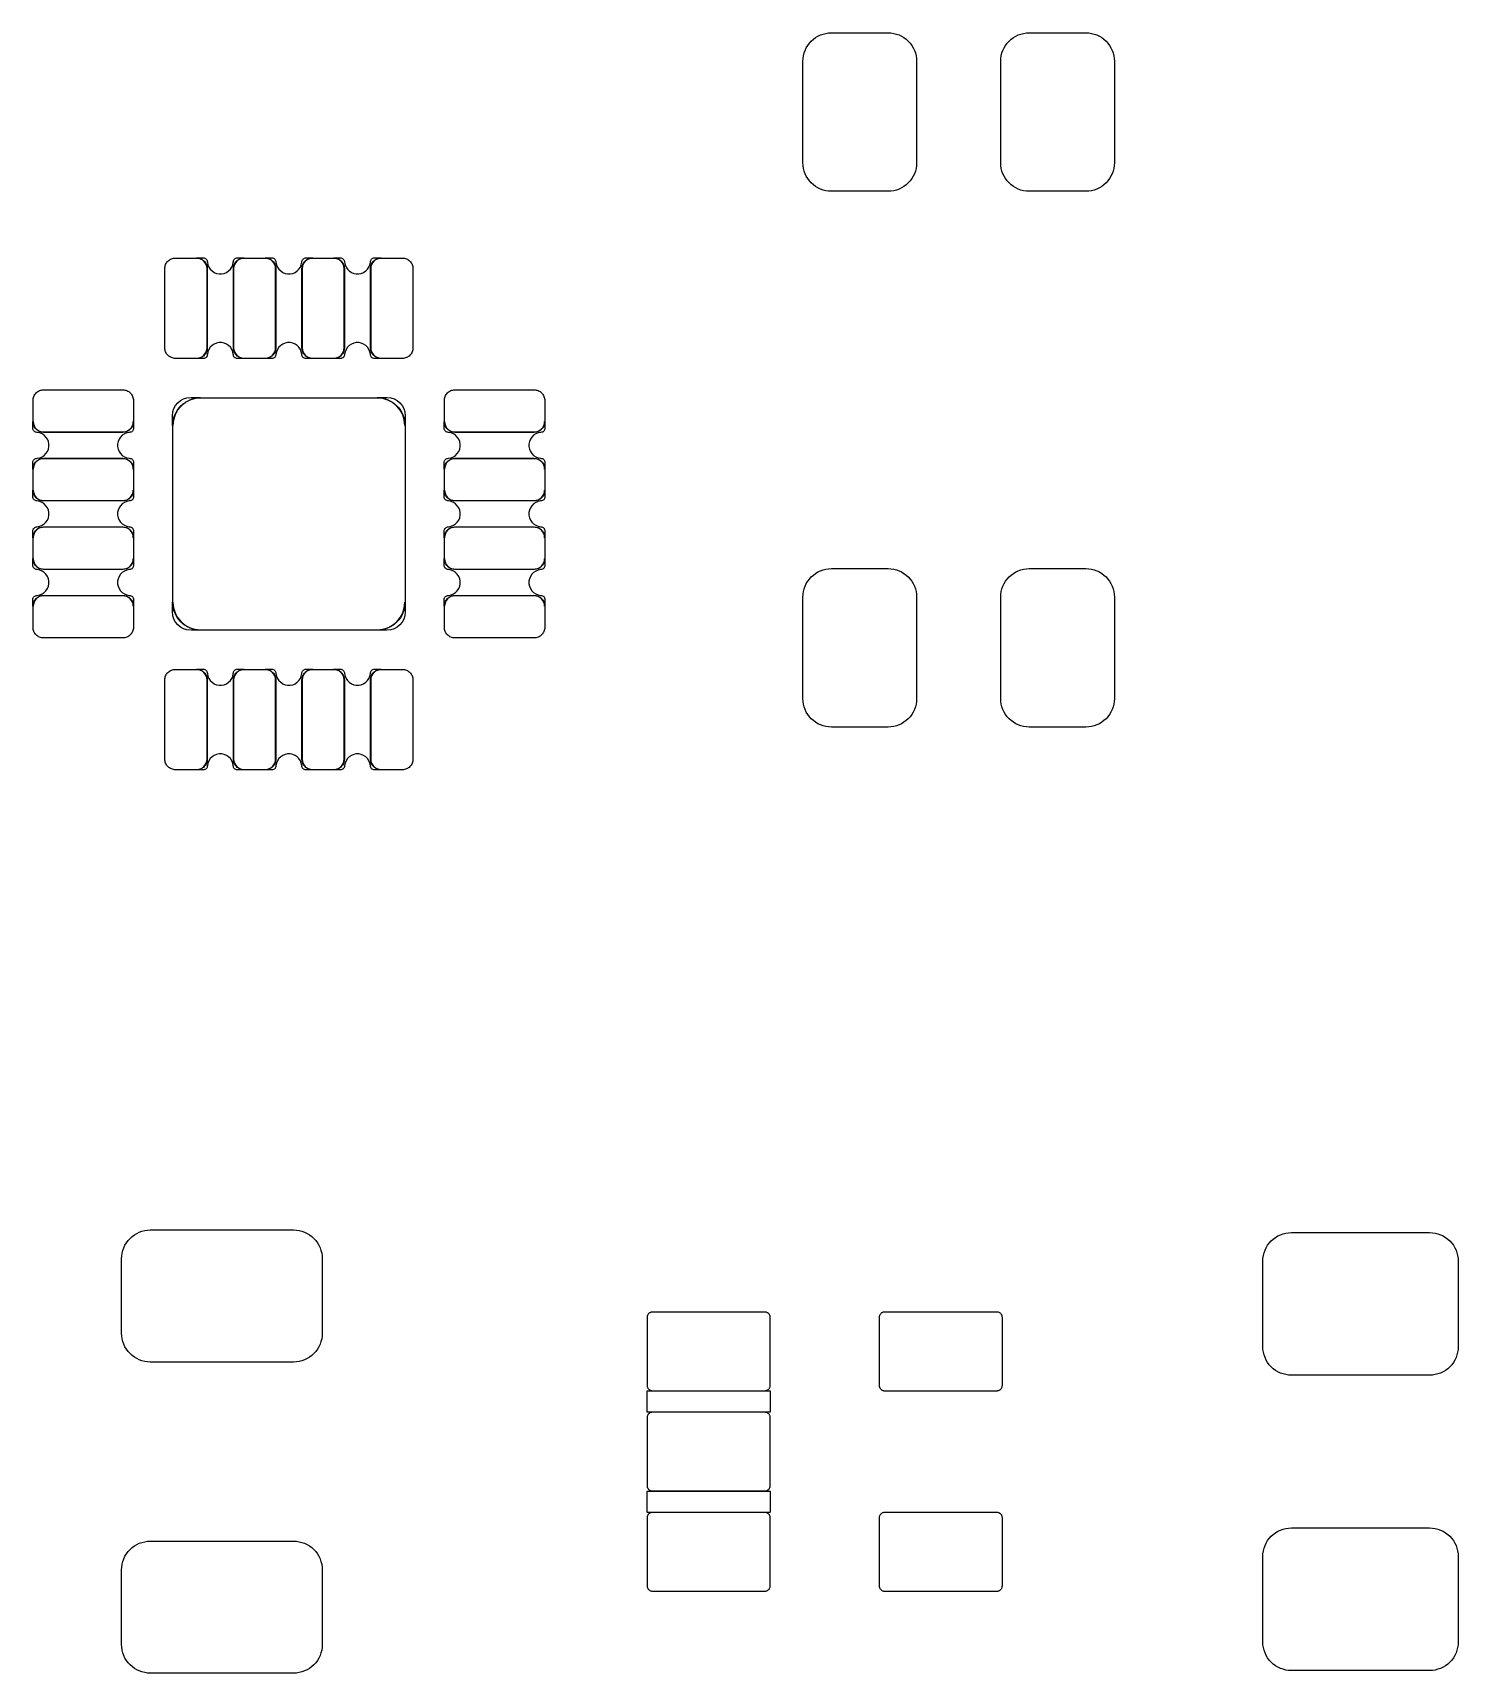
# Model space of a CAD drawing. Extents: x 4.804 to 5.336, y -4.208 to -3.595.
import ezdxf

# ---------------------------------------------------------------- set-up
doc = ezdxf.new("R2010")
doc.units = 0
doc.header["$MEASUREMENT"] = 0
doc.layers.add('BLACK', color=7, linetype='CONTINUOUS')

msp = doc.modelspace()

# ---------------------------------------------------------------- linework, layer by layer
at = {"layer": 'BLACK', "linetype": 'CONTINUOUS'}
for p, q in [((5.09314, -3.60104), (5.09368, -3.60014)), ((5.09368, -3.60014), (5.0943, -3.59931)), ((5.0943, -3.59931), (5.09499, -3.59854)), ((5.09499, -3.59854), (5.09577, -3.59784)), ((5.09577, -3.59784), (5.0966, -3.59722)), ((5.0966, -3.59722), (5.09749, -3.59668)), ((5.09749, -3.59668), (5.09843, -3.59624)), ((5.09843, -3.59624), (5.09941, -3.59589)), ((5.09941, -3.59589), (5.10042, -3.59564)), ((5.10042, -3.59564), (5.10145, -3.59548)), ((5.10145, -3.59548), (5.10249, -3.59543)), ((5.10249, -3.59543), (5.12369, -3.59543)), ((5.12369, -3.59543), (5.12473, -3.59548)), ((5.12473, -3.59548), (5.12576, -3.59564)), ((5.12576, -3.59564), (5.12677, -3.59589)), ((5.12677, -3.59589), (5.12775, -3.59624)), ((5.12775, -3.59624), (5.12869, -3.59668)), ((5.12869, -3.59668), (5.12958, -3.59722)), ((5.12958, -3.59722), (5.13042, -3.59784)), ((5.13042, -3.59784), (5.13119, -3.59854)), ((5.13119, -3.59854), (5.13189, -3.59931)), ((5.13189, -3.59931), (5.1325, -3.60014)), ((5.1325, -3.60014), (5.13304, -3.60104)), ((5.16696, -3.60104), (5.1675, -3.60014)), ((5.1675, -3.60014), (5.16811, -3.59931)), ((5.16811, -3.59931), (5.16881, -3.59854)), ((5.16881, -3.59854), (5.16958, -3.59784)), ((5.16958, -3.59784), (5.17042, -3.59722)), ((5.17042, -3.59722), (5.17131, -3.59668)), ((5.17131, -3.59668), (5.17225, -3.59624)), ((5.17225, -3.59624), (5.17323, -3.59589)), ((5.17323, -3.59589), (5.17424, -3.59564)), ((5.17424, -3.59564), (5.17527, -3.59548)), ((5.17527, -3.59548), (5.17631, -3.59543)), ((5.17631, -3.59543), (5.19751, -3.59543)), ((5.19751, -3.59543), (5.19855, -3.59548)), ((5.19855, -3.59548), (5.19958, -3.59564)), ((5.19958, -3.59564), (5.20059, -3.59589)), ((5.20059, -3.59589), (5.20157, -3.59624)), ((5.20157, -3.59624), (5.20251, -3.59668)), ((5.20251, -3.59668), (5.2034, -3.59722)), ((5.2034, -3.59722), (5.20423, -3.59784)), ((5.20423, -3.59784), (5.20501, -3.59854)), ((5.20501, -3.59854), (5.2057, -3.59931)), ((5.2057, -3.59931), (5.20632, -3.60014)), ((5.20632, -3.60014), (5.20686, -3.60104)), ((5.09189, -3.60603), (5.09194, -3.60499)), ((5.09189, -3.64397), (5.09189, -3.60603)), ((5.09194, -3.60499), (5.09209, -3.60397)), ((5.09209, -3.60397), (5.09235, -3.60296)), ((5.09235, -3.60296), (5.0927, -3.60198)), ((5.0927, -3.60198), (5.09314, -3.60104)), ((5.13304, -3.60104), (5.13348, -3.60198)), ((5.13348, -3.60198), (5.13383, -3.60296)), ((5.13383, -3.60296), (5.13409, -3.60397)), ((5.13409, -3.60397), (5.13424, -3.60499)), ((5.13424, -3.60499), (5.13429, -3.60603)), ((5.13429, -3.60603), (5.13429, -3.64397)), ((5.16571, -3.60603), (5.16576, -3.60499)), ((5.16571, -3.64397), (5.16571, -3.60603)), ((5.16576, -3.60499), (5.16591, -3.60397)), ((5.16591, -3.60397), (5.16617, -3.60296)), ((5.16617, -3.60296), (5.16652, -3.60198)), ((5.16652, -3.60198), (5.16696, -3.60104)), ((5.20686, -3.60104), (5.2073, -3.60198)), ((5.2073, -3.60198), (5.20765, -3.60296)), ((5.20765, -3.60296), (5.20791, -3.60397)), ((5.20791, -3.60397), (5.20806, -3.60499)), ((5.20806, -3.60499), (5.20811, -3.60603)), ((5.20811, -3.60603), (5.20811, -3.64397)), ((5.09194, -3.64501), (5.09189, -3.64397)), ((5.09209, -3.64603), (5.09194, -3.64501)), ((5.09235, -3.64704), (5.09209, -3.64603)), ((5.0927, -3.64802), (5.09235, -3.64704)), ((5.09314, -3.64896), (5.0927, -3.64802)), ((5.09368, -3.64986), (5.09314, -3.64896)), ((5.13304, -3.64896), (5.1325, -3.64986)), ((5.13348, -3.64802), (5.13304, -3.64896)), ((5.13383, -3.64704), (5.13348, -3.64802)), ((5.13409, -3.64603), (5.13383, -3.64704)), ((5.13424, -3.64501), (5.13409, -3.64603)), ((5.13429, -3.64397), (5.13424, -3.64501)), ((5.16576, -3.64501), (5.16571, -3.64397)), ((5.16591, -3.64603), (5.16576, -3.64501)), ((5.16617, -3.64704), (5.16591, -3.64603)), ((5.16652, -3.64802), (5.16617, -3.64704)), ((5.16696, -3.64896), (5.16652, -3.64802)), ((5.1675, -3.64986), (5.16696, -3.64896)), ((5.20686, -3.64896), (5.20632, -3.64986)), ((5.2073, -3.64802), (5.20686, -3.64896)), ((5.20765, -3.64704), (5.2073, -3.64802)), ((5.20791, -3.64603), (5.20765, -3.64704)), ((5.20806, -3.64501), (5.20791, -3.64603)), ((5.20811, -3.64397), (5.20806, -3.64501)), ((5.0943, -3.65069), (5.09368, -3.64986)), ((5.09499, -3.65146), (5.0943, -3.65069)), ((5.09577, -3.65216), (5.09499, -3.65146)), ((5.0966, -3.65278), (5.09577, -3.65216)), ((5.09749, -3.65332), (5.0966, -3.65278)), ((5.09843, -3.65376), (5.09749, -3.65332)), ((5.09941, -3.65411), (5.09843, -3.65376)), ((5.10042, -3.65436), (5.09941, -3.65411)), ((5.10145, -3.65452), (5.10042, -3.65436)), ((5.10249, -3.65457), (5.10145, -3.65452)), ((5.12369, -3.65457), (5.10249, -3.65457)), ((5.12473, -3.65452), (5.12369, -3.65457)), ((5.12576, -3.65436), (5.12473, -3.65452)), ((5.12677, -3.65411), (5.12576, -3.65436)), ((5.12775, -3.65376), (5.12677, -3.65411)), ((5.12869, -3.65332), (5.12775, -3.65376)), ((5.12958, -3.65278), (5.12869, -3.65332)), ((5.13042, -3.65216), (5.12958, -3.65278)), ((5.13119, -3.65146), (5.13042, -3.65216)), ((5.13189, -3.65069), (5.13119, -3.65146)), ((5.1325, -3.64986), (5.13189, -3.65069)), ((5.16811, -3.65069), (5.1675, -3.64986)), ((5.16881, -3.65146), (5.16811, -3.65069)), ((5.16958, -3.65216), (5.16881, -3.65146)), ((5.17042, -3.65278), (5.16958, -3.65216)), ((5.17131, -3.65332), (5.17042, -3.65278)), ((5.17225, -3.65376), (5.17131, -3.65332)), ((5.17323, -3.65411), (5.17225, -3.65376)), ((5.17424, -3.65436), (5.17323, -3.65411)), ((5.17527, -3.65452), (5.17424, -3.65436)), ((5.17631, -3.65457), (5.17527, -3.65452)), ((5.19751, -3.65457), (5.17631, -3.65457)), ((5.19855, -3.65452), (5.19751, -3.65457)), ((5.19958, -3.65436), (5.19855, -3.65452)), ((5.20059, -3.65411), (5.19958, -3.65436)), ((5.20157, -3.65376), (5.20059, -3.65411)), ((5.20251, -3.65332), (5.20157, -3.65376)), ((5.2034, -3.65278), (5.20251, -3.65332)), ((5.20423, -3.65216), (5.2034, -3.65278)), ((5.20501, -3.65146), (5.20423, -3.65216)), ((5.2057, -3.65069), (5.20501, -3.65146)), ((5.20632, -3.64986), (5.2057, -3.65069)), ((4.85579, -3.67996), (4.85614, -3.67979)), ((4.85614, -3.67979), (4.85651, -3.67966)), ((4.85651, -3.67966), (4.85689, -3.67956)), ((4.85689, -3.67956), (4.85727, -3.67951)), ((4.85727, -3.67951), (4.85766, -3.67949)), ((4.85766, -3.67949), (4.86557, -3.67949)), ((4.8655, -3.67952), (4.86551, -3.67944)), ((4.86556, -3.67957), (4.8655, -3.67952)), ((4.86551, -3.67944), (4.86557, -3.67941)), ((4.86633, -3.67964), (4.86556, -3.67957)), ((4.86557, -3.67941), (4.86779, -3.67941)), ((4.86557, -3.67949), (4.86596, -3.67951)), ((4.86596, -3.67951), (4.86634, -3.67956)), ((4.86705, -3.67986), (4.86633, -3.67964)), ((4.86634, -3.67956), (4.86672, -3.67966)), ((4.86672, -3.67966), (4.86709, -3.67979)), ((4.86773, -3.68022), (4.86705, -3.67986)), ((4.86709, -3.67979), (4.86744, -3.67996)), ((4.86779, -3.67941), (4.8678, -3.67941)), ((4.8678, -3.67941), (4.86833, -3.67946)), ((4.86833, -3.67946), (4.86834, -3.67946)), ((4.86834, -3.67946), (4.86862, -3.67955)), ((4.86862, -3.67955), (4.86863, -3.67955)), ((4.86863, -3.67955), (4.86889, -3.67969)), ((4.86889, -3.67969), (4.8689, -3.6797)), ((4.8689, -3.6797), (4.86912, -3.67988)), ((4.8797, -3.67988), (4.87992, -3.6797)), ((4.87992, -3.6797), (4.87993, -3.67969)), ((4.87993, -3.67969), (4.88019, -3.67955)), ((4.88019, -3.67955), (4.8802, -3.67955)), ((4.8802, -3.67955), (4.88048, -3.67946)), ((4.88048, -3.67946), (4.88049, -3.67946)), ((4.88049, -3.67946), (4.88102, -3.67941)), ((4.88102, -3.67941), (4.88103, -3.67941)), ((4.88103, -3.67941), (4.88325, -3.67941)), ((4.88176, -3.67986), (4.88109, -3.68022)), ((4.88138, -3.67996), (4.88173, -3.67979)), ((4.88173, -3.67979), (4.8821, -3.67966)), ((4.88249, -3.67964), (4.88176, -3.67986)), ((4.8821, -3.67966), (4.88248, -3.67956)), ((4.88248, -3.67956), (4.88286, -3.67951)), ((4.88326, -3.67957), (4.88249, -3.67964)), ((4.88286, -3.67951), (4.88325, -3.67949)), ((4.88325, -3.67941), (4.88332, -3.67945)), ((4.88325, -3.67949), (4.89116, -3.67949)), ((4.88332, -3.67953), (4.88326, -3.67957)), ((4.88332, -3.67945), (4.88332, -3.67953)), ((4.89109, -3.67952), (4.8911, -3.67944)), ((4.89115, -3.67957), (4.89109, -3.67952)), ((4.8911, -3.67944), (4.89116, -3.67941)), ((4.89192, -3.67964), (4.89115, -3.67957)), ((4.89116, -3.67941), (4.89338, -3.67941)), ((4.89116, -3.67949), (4.89155, -3.67951)), ((4.89155, -3.67951), (4.89193, -3.67956)), ((4.89265, -3.67986), (4.89192, -3.67964)), ((4.89193, -3.67956), (4.89231, -3.67966)), ((4.89231, -3.67966), (4.89268, -3.67979)), ((4.89332, -3.68022), (4.89265, -3.67986)), ((4.89268, -3.67979), (4.89303, -3.67996)), ((4.89338, -3.67941), (4.89339, -3.67941)), ((4.89339, -3.67941), (4.89392, -3.67946)), ((4.89392, -3.67946), (4.89393, -3.67946)), ((4.89393, -3.67946), (4.89421, -3.67955)), ((4.89421, -3.67955), (4.89422, -3.67955)), ((4.89422, -3.67955), (4.89448, -3.67969)), ((4.89448, -3.67969), (4.89449, -3.6797)), ((4.89449, -3.6797), (4.89471, -3.67988)), ((4.90529, -3.67988), (4.90551, -3.6797)), ((4.90551, -3.6797), (4.90552, -3.67969)), ((4.90552, -3.67969), (4.90578, -3.67955)), ((4.90578, -3.67955), (4.90579, -3.67955)), ((4.90579, -3.67955), (4.90607, -3.67946)), ((4.90607, -3.67946), (4.90608, -3.67946)), ((4.90608, -3.67946), (4.90661, -3.67941)), ((4.90661, -3.67941), (4.90662, -3.67941)), ((4.90662, -3.67941), (4.90884, -3.67941)), ((4.90735, -3.67986), (4.90668, -3.68022)), ((4.90697, -3.67996), (4.90732, -3.67979)), ((4.90732, -3.67979), (4.90769, -3.67966)), ((4.90808, -3.67964), (4.90735, -3.67986)), ((4.90769, -3.67966), (4.90807, -3.67956)), ((4.90807, -3.67956), (4.90845, -3.67951)), ((4.90885, -3.67957), (4.90808, -3.67964)), ((4.90845, -3.67951), (4.90884, -3.67949)), ((4.90884, -3.67941), (4.90891, -3.67945)), ((4.90884, -3.67949), (4.91675, -3.67949)), ((4.90891, -3.67953), (4.90885, -3.67957)), ((4.90891, -3.67945), (4.90891, -3.67953)), ((4.91668, -3.67952), (4.91669, -3.67944)), ((4.91674, -3.67957), (4.91668, -3.67952)), ((4.91669, -3.67944), (4.91675, -3.67941)), ((4.91751, -3.67964), (4.91674, -3.67957)), ((4.91675, -3.67941), (4.91897, -3.67941)), ((4.91675, -3.67949), (4.91714, -3.67951)), ((4.91714, -3.67951), (4.91752, -3.67956)), ((4.91824, -3.67986), (4.91751, -3.67964)), ((4.91752, -3.67956), (4.9179, -3.67966)), ((4.9179, -3.67966), (4.91827, -3.67979)), ((4.91891, -3.68022), (4.91824, -3.67986)), ((4.91827, -3.67979), (4.91862, -3.67996)), ((4.91897, -3.67941), (4.91898, -3.67941)), ((4.91898, -3.67941), (4.91951, -3.67946)), ((4.91951, -3.67946), (4.91952, -3.67946)), ((4.91952, -3.67946), (4.9198, -3.67955)), ((4.9198, -3.67955), (4.91981, -3.67955)), ((4.91981, -3.67955), (4.92007, -3.67969)), ((4.92007, -3.67969), (4.92008, -3.6797)), ((4.92008, -3.6797), (4.9203, -3.67988)), ((4.93088, -3.67988), (4.9311, -3.6797)), ((4.9311, -3.6797), (4.93111, -3.67969)), ((4.93111, -3.67969), (4.93137, -3.67955)), ((4.93137, -3.67955), (4.93138, -3.67955)), ((4.93138, -3.67955), (4.93166, -3.67946)), ((4.93166, -3.67946), (4.93167, -3.67946)), ((4.93167, -3.67946), (4.9322, -3.67941)), ((4.9322, -3.67941), (4.93221, -3.67941)), ((4.93221, -3.67941), (4.93443, -3.67941)), ((4.93295, -3.67986), (4.93227, -3.68022)), ((4.93256, -3.67996), (4.93291, -3.67979)), ((4.93291, -3.67979), (4.93328, -3.67966)), ((4.93367, -3.67964), (4.93295, -3.67986)), ((4.93328, -3.67966), (4.93366, -3.67956)), ((4.93366, -3.67956), (4.93404, -3.67951)), ((4.93444, -3.67957), (4.93367, -3.67964)), ((4.93404, -3.67951), (4.93443, -3.67949)), ((4.93443, -3.67941), (4.9345, -3.67945)), ((4.93443, -3.67949), (4.94234, -3.67949)), ((4.9345, -3.67953), (4.93444, -3.67957)), ((4.9345, -3.67945), (4.9345, -3.67953)), ((4.94234, -3.67949), (4.94273, -3.67951)), ((4.94273, -3.67951), (4.94311, -3.67956)), ((4.94311, -3.67956), (4.94349, -3.67966)), ((4.94349, -3.67966), (4.94386, -3.67979)), ((4.94386, -3.67979), (4.94421, -3.67996)), ((4.8537, -3.68344), (4.85372, -3.68306)), ((4.8537, -3.71301), (4.8537, -3.68344)), ((4.85372, -3.68306), (4.85378, -3.68267)), ((4.85378, -3.68267), (4.85387, -3.6823)), ((4.85387, -3.6823), (4.854, -3.68193)), ((4.854, -3.68193), (4.85417, -3.68158)), ((4.85417, -3.68158), (4.85437, -3.68125)), ((4.85437, -3.68125), (4.8546, -3.68093)), ((4.8546, -3.68093), (4.85486, -3.68065)), ((4.85486, -3.68065), (4.85515, -3.68039)), ((4.85515, -3.68039), (4.85546, -3.68016)), ((4.85546, -3.68016), (4.85579, -3.67996)), ((4.86744, -3.67996), (4.86777, -3.68016)), ((4.86831, -3.6807), (4.86773, -3.68022)), ((4.86777, -3.68016), (4.86808, -3.68039)), ((4.86808, -3.68039), (4.86837, -3.68065)), ((4.86879, -3.68129), (4.86831, -3.6807)), ((4.86837, -3.68065), (4.86863, -3.68093)), ((4.86863, -3.68093), (4.86886, -3.68125)), ((4.86915, -3.68196), (4.86879, -3.68129)), ((4.86886, -3.68125), (4.86906, -3.68158)), ((4.86906, -3.68158), (4.86923, -3.68193)), ((4.86912, -3.67988), (4.86913, -3.67989)), ((4.86913, -3.67989), (4.86932, -3.68012)), ((4.86937, -3.68269), (4.86915, -3.68196)), ((4.86923, -3.68193), (4.86936, -3.6823)), ((4.86932, -3.68012), (4.86933, -3.68013)), ((4.86933, -3.68013), (4.86946, -3.68038)), ((4.86936, -3.6823), (4.86945, -3.68267)), ((4.86945, -3.68345), (4.86937, -3.68269)), ((4.86945, -3.68267), (4.86951, -3.68306)), ((4.86945, -3.71301), (4.86945, -3.68345)), ((4.86946, -3.68038), (4.86947, -3.6804)), ((4.86947, -3.6804), (4.86955, -3.68067)), ((4.86951, -3.68306), (4.86953, -3.68344)), ((4.86953, -3.68344), (4.86953, -3.71301)), ((4.86955, -3.68067), (4.86955, -3.68069)), ((4.86955, -3.68069), (4.86959, -3.68106)), ((4.86959, -3.68106), (4.86978, -3.68199)), ((4.86978, -3.68199), (4.87014, -3.68287)), ((4.87014, -3.68287), (4.87067, -3.68366)), ((4.87067, -3.68366), (4.87134, -3.68433)), ((4.87134, -3.68433), (4.87213, -3.68486)), ((4.87213, -3.68486), (4.873, -3.68522)), ((4.873, -3.68522), (4.87393, -3.6854)), ((4.87393, -3.6854), (4.87488, -3.6854)), ((4.87488, -3.6854), (4.87582, -3.68522)), ((4.87582, -3.68522), (4.87669, -3.68486)), ((4.87669, -3.68486), (4.87748, -3.68433)), ((4.87748, -3.68433), (4.87815, -3.68366)), ((4.87815, -3.68366), (4.87868, -3.68287)), ((4.87868, -3.68287), (4.87904, -3.68199)), ((4.87904, -3.68199), (4.87923, -3.68106)), ((4.87923, -3.68106), (4.87927, -3.68069)), ((4.87927, -3.68067), (4.87935, -3.6804)), ((4.87927, -3.68069), (4.87927, -3.68067)), ((4.87929, -3.68344), (4.87931, -3.68306)), ((4.87929, -3.71301), (4.87929, -3.68344)), ((4.87931, -3.68306), (4.87937, -3.68267)), ((4.87935, -3.6804), (4.87936, -3.68038)), ((4.87936, -3.68038), (4.87949, -3.68013)), ((4.87937, -3.68267), (4.87946, -3.6823)), ((4.87944, -3.68269), (4.87937, -3.68345)), ((4.87937, -3.68345), (4.87937, -3.71301)), ((4.87967, -3.68196), (4.87944, -3.68269)), ((4.87946, -3.6823), (4.87959, -3.68193)), ((4.87949, -3.68013), (4.8795, -3.68012)), ((4.8795, -3.68012), (4.87969, -3.67989)), ((4.87959, -3.68193), (4.87976, -3.68158)), ((4.88002, -3.68129), (4.87967, -3.68196)), ((4.87969, -3.67989), (4.8797, -3.67988)), ((4.87976, -3.68158), (4.87996, -3.68125)), ((4.87996, -3.68125), (4.88019, -3.68093)), ((4.88051, -3.6807), (4.88002, -3.68129)), ((4.88019, -3.68093), (4.88045, -3.68065)), ((4.88045, -3.68065), (4.88074, -3.68039)), ((4.88109, -3.68022), (4.88051, -3.6807)), ((4.88074, -3.68039), (4.88105, -3.68016)), ((4.88105, -3.68016), (4.88138, -3.67996)), ((4.89303, -3.67996), (4.89336, -3.68016)), ((4.8939, -3.6807), (4.89332, -3.68022)), ((4.89336, -3.68016), (4.89367, -3.68039)), ((4.89367, -3.68039), (4.89396, -3.68065)), ((4.89439, -3.68129), (4.8939, -3.6807)), ((4.89396, -3.68065), (4.89422, -3.68093)), ((4.89422, -3.68093), (4.89445, -3.68125)), ((4.89474, -3.68196), (4.89439, -3.68129)), ((4.89445, -3.68125), (4.89465, -3.68158)), ((4.89465, -3.68158), (4.89482, -3.68193)), ((4.89471, -3.67988), (4.89472, -3.67989)), ((4.89472, -3.67989), (4.89491, -3.68012)), ((4.89496, -3.68269), (4.89474, -3.68196)), ((4.89482, -3.68193), (4.89495, -3.6823)), ((4.89491, -3.68012), (4.89492, -3.68013)), ((4.89492, -3.68013), (4.89505, -3.68038)), ((4.89495, -3.6823), (4.89504, -3.68267)), ((4.89504, -3.68345), (4.89496, -3.68269)), ((4.89504, -3.68267), (4.8951, -3.68306)), ((4.89504, -3.71301), (4.89504, -3.68345)), ((4.89505, -3.68038), (4.89506, -3.6804)), ((4.89506, -3.6804), (4.89514, -3.68067)), ((4.8951, -3.68306), (4.89512, -3.68344)), ((4.89512, -3.68344), (4.89512, -3.71301)), ((4.89514, -3.68067), (4.89514, -3.68069)), ((4.89514, -3.68069), (4.89518, -3.68106)), ((4.89518, -3.68106), (4.89537, -3.68199)), ((4.89537, -3.68199), (4.89573, -3.68287)), ((4.89573, -3.68287), (4.89626, -3.68366)), ((4.89626, -3.68366), (4.89693, -3.68433)), ((4.89693, -3.68433), (4.89772, -3.68486)), ((4.89772, -3.68486), (4.89859, -3.68522)), ((4.89859, -3.68522), (4.89953, -3.6854)), ((4.89953, -3.6854), (4.90047, -3.6854)), ((4.90047, -3.6854), (4.90141, -3.68522)), ((4.90141, -3.68522), (4.90228, -3.68486)), ((4.90228, -3.68486), (4.90307, -3.68433)), ((4.90307, -3.68433), (4.90374, -3.68366)), ((4.90374, -3.68366), (4.90427, -3.68287)), ((4.90427, -3.68287), (4.90463, -3.68199)), ((4.90463, -3.68199), (4.90482, -3.68106)), ((4.90482, -3.68106), (4.90486, -3.68069)), ((4.90486, -3.68067), (4.90494, -3.6804)), ((4.90486, -3.68069), (4.90486, -3.68067)), ((4.90488, -3.68344), (4.9049, -3.68306)), ((4.90488, -3.71301), (4.90488, -3.68344)), ((4.9049, -3.68306), (4.90496, -3.68267)), ((4.90494, -3.6804), (4.90495, -3.68038)), ((4.90495, -3.68038), (4.90508, -3.68013)), ((4.90496, -3.68267), (4.90505, -3.6823)), ((4.90504, -3.68269), (4.90496, -3.68345)), ((4.90496, -3.68345), (4.90496, -3.71301)), ((4.90526, -3.68196), (4.90504, -3.68269)), ((4.90505, -3.6823), (4.90518, -3.68193)), ((4.90508, -3.68013), (4.90509, -3.68012)), ((4.90509, -3.68012), (4.90528, -3.67989)), ((4.90518, -3.68193), (4.90535, -3.68158)), ((4.90561, -3.68129), (4.90526, -3.68196)), ((4.90528, -3.67989), (4.90529, -3.67988)), ((4.90535, -3.68158), (4.90555, -3.68125)), ((4.90555, -3.68125), (4.90578, -3.68093)), ((4.9061, -3.6807), (4.90561, -3.68129)), ((4.90578, -3.68093), (4.90604, -3.68065)), ((4.90604, -3.68065), (4.90633, -3.68039)), ((4.90668, -3.68022), (4.9061, -3.6807)), ((4.90633, -3.68039), (4.90664, -3.68016)), ((4.90664, -3.68016), (4.90697, -3.67996)), ((4.91862, -3.67996), (4.91895, -3.68016)), ((4.91949, -3.6807), (4.91891, -3.68022)), ((4.91895, -3.68016), (4.91926, -3.68039)), ((4.91926, -3.68039), (4.91955, -3.68065)), ((4.91998, -3.68129), (4.91949, -3.6807)), ((4.91955, -3.68065), (4.91981, -3.68093)), ((4.91981, -3.68093), (4.92004, -3.68125)), ((4.92033, -3.68196), (4.91998, -3.68129)), ((4.92004, -3.68125), (4.92024, -3.68158)), ((4.92024, -3.68158), (4.92041, -3.68193)), ((4.9203, -3.67988), (4.92031, -3.67989)), ((4.92031, -3.67989), (4.9205, -3.68012)), ((4.92056, -3.68269), (4.92033, -3.68196)), ((4.92041, -3.68193), (4.92054, -3.6823)), ((4.9205, -3.68012), (4.92051, -3.68013)), ((4.92051, -3.68013), (4.92064, -3.68038)), ((4.92054, -3.6823), (4.92063, -3.68267)), ((4.92063, -3.68345), (4.92056, -3.68269)), ((4.92063, -3.68267), (4.92069, -3.68306)), ((4.92063, -3.71301), (4.92063, -3.68345)), ((4.92064, -3.68038), (4.92065, -3.6804)), ((4.92065, -3.6804), (4.92073, -3.68067)), ((4.92069, -3.68306), (4.92071, -3.68344)), ((4.92071, -3.68344), (4.92071, -3.71301)), ((4.92073, -3.68067), (4.92073, -3.68069)), ((4.92073, -3.68069), (4.92077, -3.68106)), ((4.92077, -3.68106), (4.92096, -3.68199)), ((4.92096, -3.68199), (4.92132, -3.68287)), ((4.92132, -3.68287), (4.92185, -3.68366)), ((4.92185, -3.68366), (4.92252, -3.68433)), ((4.92252, -3.68433), (4.92331, -3.68486)), ((4.92331, -3.68486), (4.92418, -3.68522)), ((4.92418, -3.68522), (4.92512, -3.6854)), ((4.92512, -3.6854), (4.92607, -3.6854)), ((4.92607, -3.6854), (4.927, -3.68522)), ((4.927, -3.68522), (4.92787, -3.68486)), ((4.92787, -3.68486), (4.92866, -3.68433)), ((4.92866, -3.68433), (4.92933, -3.68366)), ((4.92933, -3.68366), (4.92986, -3.68287)), ((4.92986, -3.68287), (4.93022, -3.68199)), ((4.93022, -3.68199), (4.93041, -3.68106)), ((4.93041, -3.68106), (4.93045, -3.68069)), ((4.93045, -3.68067), (4.93053, -3.6804)), ((4.93045, -3.68069), (4.93045, -3.68067)), ((4.93047, -3.68344), (4.93049, -3.68306)), ((4.93047, -3.71301), (4.93047, -3.68344)), ((4.93049, -3.68306), (4.93055, -3.68267)), ((4.93053, -3.6804), (4.93054, -3.68038)), ((4.93054, -3.68038), (4.93067, -3.68013)), ((4.93055, -3.68267), (4.93064, -3.6823)), ((4.93063, -3.68269), (4.93055, -3.68345)), ((4.93055, -3.68345), (4.93055, -3.71301)), ((4.93085, -3.68196), (4.93063, -3.68269)), ((4.93064, -3.6823), (4.93077, -3.68193)), ((4.93067, -3.68013), (4.93068, -3.68012)), ((4.93068, -3.68012), (4.93087, -3.67989)), ((4.93077, -3.68193), (4.93094, -3.68158)), ((4.93121, -3.68129), (4.93085, -3.68196)), ((4.93087, -3.67989), (4.93088, -3.67988)), ((4.93094, -3.68158), (4.93114, -3.68125)), ((4.93114, -3.68125), (4.93137, -3.68093)), ((4.93169, -3.6807), (4.93121, -3.68129)), ((4.93137, -3.68093), (4.93163, -3.68065)), ((4.93163, -3.68065), (4.93192, -3.68039)), ((4.93227, -3.68022), (4.93169, -3.6807)), ((4.93192, -3.68039), (4.93223, -3.68016)), ((4.93223, -3.68016), (4.93256, -3.67996)), ((4.94421, -3.67996), (4.94454, -3.68016)), ((4.94454, -3.68016), (4.94485, -3.68039)), ((4.94485, -3.68039), (4.94514, -3.68065)), ((4.94514, -3.68065), (4.9454, -3.68093)), ((4.9454, -3.68093), (4.94563, -3.68125)), ((4.94563, -3.68125), (4.94583, -3.68158)), ((4.94583, -3.68158), (4.946, -3.68193)), ((4.946, -3.68193), (4.94613, -3.6823)), ((4.94613, -3.6823), (4.94622, -3.68267)), ((4.94622, -3.68267), (4.94628, -3.68306)), ((4.94628, -3.68306), (4.9463, -3.68344)), ((4.9463, -3.68344), (4.9463, -3.71301)), ((4.85372, -3.7134), (4.8537, -3.71301)), ((4.85378, -3.71378), (4.85372, -3.7134)), ((4.85387, -3.71416), (4.85378, -3.71378)), ((4.854, -3.71453), (4.85387, -3.71416)), ((4.85417, -3.71488), (4.854, -3.71453)), ((4.85437, -3.71521), (4.85417, -3.71488)), ((4.8546, -3.71552), (4.85437, -3.71521)), ((4.85486, -3.71581), (4.8546, -3.71552)), ((4.85515, -3.71607), (4.85486, -3.71581)), ((4.85546, -3.7163), (4.85515, -3.71607)), ((4.85579, -3.7165), (4.85546, -3.7163)), ((4.85614, -3.71667), (4.85579, -3.7165)), ((4.86633, -3.71681), (4.86705, -3.71659)), ((4.86705, -3.71659), (4.86773, -3.71624)), ((4.86744, -3.7165), (4.86709, -3.71667)), ((4.86777, -3.7163), (4.86744, -3.7165)), ((4.86773, -3.71624), (4.86831, -3.71575)), ((4.86808, -3.71607), (4.86777, -3.7163)), ((4.86837, -3.71581), (4.86808, -3.71607)), ((4.86831, -3.71575), (4.86879, -3.71517)), ((4.86863, -3.71552), (4.86837, -3.71581)), ((4.86886, -3.71521), (4.86863, -3.71552)), ((4.86879, -3.71517), (4.86915, -3.7145)), ((4.86906, -3.71488), (4.86886, -3.71521)), ((4.86912, -3.71657), (4.8689, -3.71676)), ((4.86923, -3.71453), (4.86906, -3.71488)), ((4.86913, -3.71656), (4.86912, -3.71657)), ((4.86932, -3.71634), (4.86913, -3.71656)), ((4.86915, -3.7145), (4.86937, -3.71377)), ((4.86936, -3.71416), (4.86923, -3.71453)), ((4.86933, -3.71633), (4.86932, -3.71634)), ((4.86946, -3.71607), (4.86933, -3.71633)), ((4.86945, -3.71378), (4.86936, -3.71416)), ((4.86937, -3.71377), (4.86945, -3.71301)), ((4.86951, -3.7134), (4.86945, -3.71378)), ((4.86947, -3.71606), (4.86946, -3.71607)), ((4.86955, -3.71578), (4.86947, -3.71606)), ((4.86953, -3.71301), (4.86951, -3.7134)), ((4.86959, -3.7154), (4.86955, -3.71577)), ((4.86955, -3.71577), (4.86955, -3.71578)), ((4.86978, -3.71447), (4.86959, -3.7154)), ((4.87014, -3.71359), (4.86978, -3.71447)), ((4.87067, -3.7128), (4.87014, -3.71359)), ((4.87134, -3.71213), (4.87067, -3.7128)), ((4.87213, -3.7116), (4.87134, -3.71213)), ((4.873, -3.71124), (4.87213, -3.7116)), ((4.87393, -3.71105), (4.873, -3.71124)), ((4.87488, -3.71105), (4.87393, -3.71105)), ((4.87582, -3.71124), (4.87488, -3.71105)), ((4.87669, -3.7116), (4.87582, -3.71124)), ((4.87748, -3.71213), (4.87669, -3.7116)), ((4.87815, -3.7128), (4.87748, -3.71213)), ((4.87868, -3.71359), (4.87815, -3.7128)), ((4.87904, -3.71447), (4.87868, -3.71359)), ((4.87923, -3.7154), (4.87904, -3.71447)), ((4.87927, -3.71577), (4.87923, -3.7154)), ((4.87927, -3.71578), (4.87927, -3.71577)), ((4.87935, -3.71606), (4.87927, -3.71578)), ((4.87931, -3.7134), (4.87929, -3.71301)), ((4.87937, -3.71378), (4.87931, -3.7134)), ((4.87936, -3.71607), (4.87935, -3.71606)), ((4.87949, -3.71633), (4.87936, -3.71607)), ((4.87937, -3.71301), (4.87944, -3.71377)), ((4.87946, -3.71416), (4.87937, -3.71378)), ((4.87944, -3.71377), (4.87967, -3.7145)), ((4.87959, -3.71453), (4.87946, -3.71416)), ((4.8795, -3.71634), (4.87949, -3.71633)), ((4.87969, -3.71656), (4.8795, -3.71634)), ((4.87976, -3.71488), (4.87959, -3.71453)), ((4.87967, -3.7145), (4.88002, -3.71517)), ((4.8797, -3.71657), (4.87969, -3.71656)), ((4.87992, -3.71676), (4.8797, -3.71657)), ((4.87996, -3.71521), (4.87976, -3.71488)), ((4.88019, -3.71552), (4.87996, -3.71521)), ((4.88002, -3.71517), (4.88051, -3.71575)), ((4.88045, -3.71581), (4.88019, -3.71552)), ((4.88074, -3.71607), (4.88045, -3.71581)), ((4.88051, -3.71575), (4.88109, -3.71624)), ((4.88105, -3.7163), (4.88074, -3.71607)), ((4.88138, -3.7165), (4.88105, -3.7163)), ((4.88109, -3.71624), (4.88176, -3.71659)), ((4.88173, -3.71667), (4.88138, -3.7165)), ((4.88176, -3.71659), (4.88249, -3.71681)), ((4.89192, -3.71681), (4.89265, -3.71659)), ((4.89265, -3.71659), (4.89332, -3.71624)), ((4.89303, -3.7165), (4.89268, -3.71667)), ((4.89336, -3.7163), (4.89303, -3.7165)), ((4.89332, -3.71624), (4.8939, -3.71575)), ((4.89367, -3.71607), (4.89336, -3.7163)), ((4.89396, -3.71581), (4.89367, -3.71607)), ((4.8939, -3.71575), (4.89439, -3.71517)), ((4.89422, -3.71552), (4.89396, -3.71581)), ((4.89445, -3.71521), (4.89422, -3.71552)), ((4.89439, -3.71517), (4.89474, -3.7145)), ((4.89465, -3.71488), (4.89445, -3.71521)), ((4.89471, -3.71657), (4.89449, -3.71676)), ((4.89482, -3.71453), (4.89465, -3.71488)), ((4.89472, -3.71656), (4.89471, -3.71657)), ((4.89491, -3.71634), (4.89472, -3.71656)), ((4.89474, -3.7145), (4.89496, -3.71377)), ((4.89495, -3.71416), (4.89482, -3.71453)), ((4.89492, -3.71633), (4.89491, -3.71634)), ((4.89505, -3.71607), (4.89492, -3.71633)), ((4.89504, -3.71378), (4.89495, -3.71416)), ((4.89496, -3.71377), (4.89504, -3.71301)), ((4.8951, -3.7134), (4.89504, -3.71378)), ((4.89506, -3.71606), (4.89505, -3.71607)), ((4.89514, -3.71578), (4.89506, -3.71606)), ((4.89512, -3.71301), (4.8951, -3.7134)), ((4.89518, -3.7154), (4.89514, -3.71577)), ((4.89514, -3.71577), (4.89514, -3.71578)), ((4.89537, -3.71447), (4.89518, -3.7154)), ((4.89573, -3.71359), (4.89537, -3.71447)), ((4.89626, -3.7128), (4.89573, -3.71359)), ((4.89693, -3.71213), (4.89626, -3.7128)), ((4.89772, -3.7116), (4.89693, -3.71213)), ((4.89859, -3.71124), (4.89772, -3.7116)), ((4.89953, -3.71105), (4.89859, -3.71124)), ((4.90047, -3.71105), (4.89953, -3.71105)), ((4.90141, -3.71124), (4.90047, -3.71105)), ((4.90228, -3.7116), (4.90141, -3.71124)), ((4.90307, -3.71213), (4.90228, -3.7116)), ((4.90374, -3.7128), (4.90307, -3.71213)), ((4.90427, -3.71359), (4.90374, -3.7128)), ((4.90463, -3.71447), (4.90427, -3.71359)), ((4.90482, -3.7154), (4.90463, -3.71447)), ((4.90486, -3.71577), (4.90482, -3.7154)), ((4.90486, -3.71578), (4.90486, -3.71577)), ((4.90494, -3.71606), (4.90486, -3.71578)), ((4.9049, -3.7134), (4.90488, -3.71301)), ((4.90496, -3.71378), (4.9049, -3.7134)), ((4.90495, -3.71607), (4.90494, -3.71606)), ((4.90508, -3.71633), (4.90495, -3.71607)), ((4.90496, -3.71301), (4.90504, -3.71377)), ((4.90505, -3.71416), (4.90496, -3.71378)), ((4.90504, -3.71377), (4.90526, -3.7145)), ((4.90518, -3.71453), (4.90505, -3.71416)), ((4.90509, -3.71634), (4.90508, -3.71633)), ((4.90528, -3.71656), (4.90509, -3.71634)), ((4.90535, -3.71488), (4.90518, -3.71453)), ((4.90526, -3.7145), (4.90561, -3.71517)), ((4.90529, -3.71657), (4.90528, -3.71656)), ((4.90551, -3.71676), (4.90529, -3.71657)), ((4.90555, -3.71521), (4.90535, -3.71488)), ((4.90578, -3.71552), (4.90555, -3.71521)), ((4.90561, -3.71517), (4.9061, -3.71575)), ((4.90604, -3.71581), (4.90578, -3.71552)), ((4.90633, -3.71607), (4.90604, -3.71581)), ((4.9061, -3.71575), (4.90668, -3.71624)), ((4.90664, -3.7163), (4.90633, -3.71607)), ((4.90697, -3.7165), (4.90664, -3.7163)), ((4.90668, -3.71624), (4.90735, -3.71659)), ((4.90732, -3.71667), (4.90697, -3.7165)), ((4.90735, -3.71659), (4.90808, -3.71681)), ((4.91751, -3.71681), (4.91824, -3.71659)), ((4.91824, -3.71659), (4.91891, -3.71624)), ((4.91862, -3.7165), (4.91827, -3.71667)), ((4.91895, -3.7163), (4.91862, -3.7165)), ((4.91891, -3.71624), (4.91949, -3.71575)), ((4.91926, -3.71607), (4.91895, -3.7163)), ((4.91955, -3.71581), (4.91926, -3.71607)), ((4.91949, -3.71575), (4.91998, -3.71517)), ((4.91981, -3.71552), (4.91955, -3.71581)), ((4.92004, -3.71521), (4.91981, -3.71552)), ((4.91998, -3.71517), (4.92033, -3.7145)), ((4.92024, -3.71488), (4.92004, -3.71521)), ((4.9203, -3.71657), (4.92008, -3.71676)), ((4.92041, -3.71453), (4.92024, -3.71488)), ((4.92031, -3.71656), (4.9203, -3.71657)), ((4.9205, -3.71634), (4.92031, -3.71656)), ((4.92033, -3.7145), (4.92056, -3.71377)), ((4.92054, -3.71416), (4.92041, -3.71453)), ((4.92051, -3.71633), (4.9205, -3.71634)), ((4.92064, -3.71607), (4.92051, -3.71633)), ((4.92063, -3.71378), (4.92054, -3.71416)), ((4.92056, -3.71377), (4.92063, -3.71301)), ((4.92069, -3.7134), (4.92063, -3.71378)), ((4.92065, -3.71606), (4.92064, -3.71607)), ((4.92073, -3.71578), (4.92065, -3.71606)), ((4.92071, -3.71301), (4.92069, -3.7134)), ((4.92077, -3.7154), (4.92073, -3.71577)), ((4.92073, -3.71577), (4.92073, -3.71578)), ((4.92096, -3.71447), (4.92077, -3.7154)), ((4.92132, -3.71359), (4.92096, -3.71447)), ((4.92185, -3.7128), (4.92132, -3.71359)), ((4.92252, -3.71213), (4.92185, -3.7128)), ((4.92331, -3.7116), (4.92252, -3.71213)), ((4.92418, -3.71124), (4.92331, -3.7116)), ((4.92512, -3.71105), (4.92418, -3.71124)), ((4.92607, -3.71105), (4.92512, -3.71105)), ((4.927, -3.71124), (4.92607, -3.71105)), ((4.92787, -3.7116), (4.927, -3.71124)), ((4.92866, -3.71213), (4.92787, -3.7116)), ((4.92933, -3.7128), (4.92866, -3.71213)), ((4.92986, -3.71359), (4.92933, -3.7128)), ((4.93022, -3.71447), (4.92986, -3.71359)), ((4.93041, -3.7154), (4.93022, -3.71447)), ((4.93045, -3.71577), (4.93041, -3.7154)), ((4.93045, -3.71578), (4.93045, -3.71577)), ((4.93053, -3.71606), (4.93045, -3.71578)), ((4.93049, -3.7134), (4.93047, -3.71301)), ((4.93055, -3.71378), (4.93049, -3.7134)), ((4.93054, -3.71607), (4.93053, -3.71606)), ((4.93067, -3.71633), (4.93054, -3.71607)), ((4.93055, -3.71301), (4.93063, -3.71377)), ((4.93064, -3.71416), (4.93055, -3.71378)), ((4.93063, -3.71377), (4.93085, -3.7145)), ((4.93077, -3.71453), (4.93064, -3.71416)), ((4.93068, -3.71634), (4.93067, -3.71633)), ((4.93087, -3.71656), (4.93068, -3.71634)), ((4.93094, -3.71488), (4.93077, -3.71453)), ((4.93085, -3.7145), (4.93121, -3.71517)), ((4.93088, -3.71657), (4.93087, -3.71656)), ((4.9311, -3.71676), (4.93088, -3.71657)), ((4.93114, -3.71521), (4.93094, -3.71488)), ((4.93137, -3.71552), (4.93114, -3.71521)), ((4.93121, -3.71517), (4.93169, -3.71575)), ((4.93163, -3.71581), (4.93137, -3.71552)), ((4.93192, -3.71607), (4.93163, -3.71581)), ((4.93169, -3.71575), (4.93227, -3.71624)), ((4.93223, -3.7163), (4.93192, -3.71607)), ((4.93256, -3.7165), (4.93223, -3.7163)), ((4.93227, -3.71624), (4.93295, -3.71659)), ((4.93291, -3.71667), (4.93256, -3.7165)), ((4.93295, -3.71659), (4.93367, -3.71681)), ((4.94421, -3.7165), (4.94386, -3.71667)), ((4.94454, -3.7163), (4.94421, -3.7165)), ((4.94485, -3.71607), (4.94454, -3.7163)), ((4.94514, -3.71581), (4.94485, -3.71607)), ((4.9454, -3.71552), (4.94514, -3.71581)), ((4.94563, -3.71521), (4.9454, -3.71552)), ((4.94583, -3.71488), (4.94563, -3.71521)), ((4.946, -3.71453), (4.94583, -3.71488)), ((4.94613, -3.71416), (4.946, -3.71453)), ((4.94622, -3.71378), (4.94613, -3.71416)), ((4.94628, -3.7134), (4.94622, -3.71378)), ((4.9463, -3.71301), (4.94628, -3.7134)), ((4.85651, -3.7168), (4.85614, -3.71667)), ((4.85689, -3.71689), (4.85651, -3.7168)), ((4.85727, -3.71695), (4.85689, -3.71689)), ((4.85766, -3.71697), (4.85727, -3.71695)), ((4.86557, -3.71697), (4.85766, -3.71697)), ((4.8655, -3.71693), (4.86556, -3.71689)), ((4.8655, -3.71701), (4.8655, -3.71693)), ((4.86557, -3.71705), (4.8655, -3.71701)), ((4.86556, -3.71689), (4.86633, -3.71681)), ((4.86596, -3.71695), (4.86557, -3.71697)), ((4.86779, -3.71705), (4.86557, -3.71705)), ((4.86634, -3.71689), (4.86596, -3.71695)), ((4.86672, -3.7168), (4.86634, -3.71689)), ((4.86709, -3.71667), (4.86672, -3.7168)), ((4.8678, -3.71705), (4.86779, -3.71705)), ((4.86833, -3.71699), (4.8678, -3.71705)), ((4.86834, -3.71699), (4.86833, -3.71699)), ((4.86862, -3.71691), (4.86834, -3.71699)), ((4.86863, -3.7169), (4.86862, -3.71691)), ((4.86889, -3.71677), (4.86863, -3.7169)), ((4.8689, -3.71676), (4.86889, -3.71677)), ((4.87993, -3.71677), (4.87992, -3.71676)), ((4.88019, -3.7169), (4.87993, -3.71677)), ((4.8802, -3.71691), (4.88019, -3.7169)), ((4.88048, -3.71699), (4.8802, -3.71691)), ((4.88049, -3.71699), (4.88048, -3.71699)), ((4.88102, -3.71705), (4.88049, -3.71699)), ((4.88103, -3.71705), (4.88102, -3.71705)), ((4.88325, -3.71705), (4.88103, -3.71705)), ((4.8821, -3.7168), (4.88173, -3.71667)), ((4.88248, -3.71689), (4.8821, -3.7168)), ((4.88286, -3.71695), (4.88248, -3.71689)), ((4.88249, -3.71681), (4.88326, -3.71689)), ((4.88325, -3.71697), (4.88286, -3.71695)), ((4.89116, -3.71697), (4.88325, -3.71697)), ((4.88331, -3.71701), (4.88325, -3.71705)), ((4.88326, -3.71689), (4.88332, -3.71694)), ((4.88332, -3.71694), (4.88331, -3.71701)), ((4.89109, -3.71693), (4.89115, -3.71689)), ((4.89109, -3.71701), (4.89109, -3.71693)), ((4.89116, -3.71705), (4.89109, -3.71701)), ((4.89115, -3.71689), (4.89192, -3.71681)), ((4.89155, -3.71695), (4.89116, -3.71697)), ((4.89338, -3.71705), (4.89116, -3.71705)), ((4.89193, -3.71689), (4.89155, -3.71695)), ((4.89231, -3.7168), (4.89193, -3.71689)), ((4.89268, -3.71667), (4.89231, -3.7168)), ((4.89339, -3.71705), (4.89338, -3.71705)), ((4.89392, -3.71699), (4.89339, -3.71705)), ((4.89393, -3.71699), (4.89392, -3.71699)), ((4.89421, -3.71691), (4.89393, -3.71699)), ((4.89422, -3.7169), (4.89421, -3.71691)), ((4.89448, -3.71677), (4.89422, -3.7169)), ((4.89449, -3.71676), (4.89448, -3.71677)), ((4.90552, -3.71677), (4.90551, -3.71676)), ((4.90578, -3.7169), (4.90552, -3.71677)), ((4.90579, -3.71691), (4.90578, -3.7169)), ((4.90607, -3.71699), (4.90579, -3.71691)), ((4.90608, -3.71699), (4.90607, -3.71699)), ((4.90661, -3.71705), (4.90608, -3.71699)), ((4.90662, -3.71705), (4.90661, -3.71705)), ((4.90884, -3.71705), (4.90662, -3.71705)), ((4.90769, -3.7168), (4.90732, -3.71667)), ((4.90807, -3.71689), (4.90769, -3.7168)), ((4.90845, -3.71695), (4.90807, -3.71689)), ((4.90808, -3.71681), (4.90885, -3.71689)), ((4.90884, -3.71697), (4.90845, -3.71695)), ((4.91675, -3.71697), (4.90884, -3.71697)), ((4.9089, -3.71701), (4.90884, -3.71705)), ((4.90885, -3.71689), (4.90891, -3.71694)), ((4.90891, -3.71694), (4.9089, -3.71701)), ((4.91668, -3.71693), (4.91674, -3.71689)), ((4.91668, -3.71701), (4.91668, -3.71693)), ((4.91675, -3.71705), (4.91668, -3.71701)), ((4.91674, -3.71689), (4.91751, -3.71681)), ((4.91714, -3.71695), (4.91675, -3.71697)), ((4.91897, -3.71705), (4.91675, -3.71705)), ((4.91752, -3.71689), (4.91714, -3.71695)), ((4.9179, -3.7168), (4.91752, -3.71689)), ((4.91827, -3.71667), (4.9179, -3.7168)), ((4.91898, -3.71705), (4.91897, -3.71705)), ((4.91951, -3.71699), (4.91898, -3.71705)), ((4.91952, -3.71699), (4.91951, -3.71699)), ((4.9198, -3.71691), (4.91952, -3.71699)), ((4.91981, -3.7169), (4.9198, -3.71691)), ((4.92007, -3.71677), (4.91981, -3.7169)), ((4.92008, -3.71676), (4.92007, -3.71677)), ((4.93111, -3.71677), (4.9311, -3.71676)), ((4.93137, -3.7169), (4.93111, -3.71677)), ((4.93138, -3.71691), (4.93137, -3.7169)), ((4.93166, -3.71699), (4.93138, -3.71691)), ((4.93167, -3.71699), (4.93166, -3.71699)), ((4.9322, -3.71705), (4.93167, -3.71699)), ((4.93221, -3.71705), (4.9322, -3.71705)), ((4.93443, -3.71705), (4.93221, -3.71705)), ((4.93328, -3.7168), (4.93291, -3.71667)), ((4.93366, -3.71689), (4.93328, -3.7168)), ((4.93404, -3.71695), (4.93366, -3.71689)), ((4.93367, -3.71681), (4.93444, -3.71689)), ((4.93443, -3.71697), (4.93404, -3.71695)), ((4.94234, -3.71697), (4.93443, -3.71697)), ((4.93449, -3.71701), (4.93443, -3.71705)), ((4.93444, -3.71689), (4.9345, -3.71694)), ((4.9345, -3.71694), (4.93449, -3.71701)), ((4.94273, -3.71695), (4.94234, -3.71697)), ((4.94311, -3.71689), (4.94273, -3.71695)), ((4.94349, -3.7168), (4.94311, -3.71689)), ((4.94386, -3.71667), (4.94349, -3.7168)), ((4.8073, -3.72887), (4.80767, -3.72878)), ((4.80767, -3.72878), (4.80806, -3.72872)), ((4.80806, -3.72872), (4.80844, -3.7287)), ((4.80844, -3.7287), (4.83801, -3.7287)), ((4.83801, -3.7287), (4.8384, -3.72872)), ((4.8384, -3.72872), (4.83878, -3.72878)), ((4.83878, -3.72878), (4.83916, -3.72887)), ((4.96084, -3.72887), (4.96122, -3.72878)), ((4.96122, -3.72878), (4.9616, -3.72872)), ((4.9616, -3.72872), (4.96199, -3.7287)), ((4.96199, -3.7287), (4.99156, -3.7287)), ((4.99156, -3.7287), (4.99194, -3.72872)), ((4.99194, -3.72872), (4.99233, -3.72878)), ((4.99233, -3.72878), (4.9927, -3.72887)), ((4.80449, -3.73266), (4.80451, -3.73227)), ((4.80449, -3.74057), (4.80449, -3.73266)), ((4.80451, -3.73227), (4.80456, -3.73189)), ((4.80456, -3.73189), (4.80466, -3.73151)), ((4.80466, -3.73151), (4.80479, -3.73114)), ((4.80479, -3.73114), (4.80496, -3.73079)), ((4.80496, -3.73079), (4.80516, -3.73046)), ((4.80516, -3.73046), (4.80539, -3.73015)), ((4.80539, -3.73015), (4.80565, -3.72986)), ((4.80565, -3.72986), (4.80593, -3.7296)), ((4.80593, -3.7296), (4.80625, -3.72937)), ((4.80625, -3.72937), (4.80658, -3.72917)), ((4.80658, -3.72917), (4.80693, -3.729)), ((4.80693, -3.729), (4.8073, -3.72887)), ((4.83916, -3.72887), (4.83953, -3.729)), ((4.83953, -3.729), (4.83988, -3.72917)), ((4.83988, -3.72917), (4.84021, -3.72937)), ((4.84021, -3.72937), (4.84052, -3.7296)), ((4.84052, -3.7296), (4.84081, -3.72986)), ((4.84081, -3.72986), (4.84107, -3.73015)), ((4.84107, -3.73015), (4.8413, -3.73046)), ((4.8413, -3.73046), (4.8415, -3.73079)), ((4.8415, -3.73079), (4.84167, -3.73114)), ((4.84167, -3.73114), (4.8418, -3.73151)), ((4.8418, -3.73151), (4.84189, -3.73189)), ((4.84189, -3.73189), (4.84195, -3.73227)), ((4.84195, -3.73227), (4.84197, -3.73266)), ((4.84197, -3.73266), (4.84197, -3.74057)), ((4.85711, -3.73568), (4.85771, -3.73455)), ((4.85771, -3.73455), (4.85772, -3.73454)), ((4.85772, -3.73454), (4.85853, -3.73355)), ((4.85973, -3.73473), (4.85846, -3.73628)), ((4.85853, -3.73355), (4.85855, -3.73353)), ((4.85855, -3.73353), (4.85954, -3.73272)), ((4.859, -3.73543), (4.85968, -3.73468)), ((4.85954, -3.73272), (4.85955, -3.73271)), ((4.85955, -3.73271), (4.86068, -3.73211)), ((4.85968, -3.73468), (4.86043, -3.734)), ((4.86128, -3.73346), (4.85973, -3.73473)), ((4.86043, -3.734), (4.86124, -3.73339)), ((4.86068, -3.73211), (4.8607, -3.7321)), ((4.8607, -3.7321), (4.86192, -3.73173)), ((4.86124, -3.73339), (4.86211, -3.73287)), ((4.86305, -3.73251), (4.86128, -3.73346)), ((4.86192, -3.73173), (4.86194, -3.73172)), ((4.86194, -3.73172), (4.86346, -3.73158)), ((4.86211, -3.73287), (4.86302, -3.73244)), ((4.86302, -3.73244), (4.86398, -3.7321)), ((4.86498, -3.73193), (4.86305, -3.73251)), ((4.86346, -3.73158), (4.86347, -3.73157)), ((4.86347, -3.73157), (4.86697, -3.73157)), ((4.86398, -3.7321), (4.86496, -3.73185)), ((4.86496, -3.73185), (4.86596, -3.7317)), ((4.86698, -3.73173), (4.86498, -3.73193)), ((4.86596, -3.7317), (4.86697, -3.73165)), ((4.86697, -3.73157), (4.86704, -3.73161)), ((4.86697, -3.73165), (4.93303, -3.73165)), ((4.86704, -3.73169), (4.86698, -3.73173)), ((4.86704, -3.73161), (4.86704, -3.73169)), ((4.93295, -3.73169), (4.93296, -3.73161)), ((4.93302, -3.73173), (4.93295, -3.73169)), ((4.93296, -3.73161), (4.93303, -3.73157)), ((4.93502, -3.73193), (4.93302, -3.73173)), ((4.93303, -3.73157), (4.93653, -3.73157)), ((4.93303, -3.73165), (4.93404, -3.7317)), ((4.93404, -3.7317), (4.93504, -3.73185)), ((4.93695, -3.73251), (4.93502, -3.73193)), ((4.93504, -3.73185), (4.93602, -3.7321)), ((4.93602, -3.7321), (4.93698, -3.73244)), ((4.93653, -3.73157), (4.93654, -3.73158)), ((4.93654, -3.73158), (4.93806, -3.73172)), ((4.93872, -3.73346), (4.93695, -3.73251)), ((4.93698, -3.73244), (4.93789, -3.73287)), ((4.93789, -3.73287), (4.93876, -3.73339)), ((4.93806, -3.73172), (4.93808, -3.73173)), ((4.93808, -3.73173), (4.9393, -3.7321)), ((4.94027, -3.73473), (4.93872, -3.73346)), ((4.93876, -3.73339), (4.93957, -3.734)), ((4.9393, -3.7321), (4.93932, -3.73211)), ((4.93932, -3.73211), (4.94045, -3.73271)), ((4.93957, -3.734), (4.94032, -3.73468)), ((4.94154, -3.73628), (4.94027, -3.73473)), ((4.94032, -3.73468), (4.941, -3.73543)), ((4.94045, -3.73271), (4.94046, -3.73272)), ((4.94046, -3.73272), (4.94145, -3.73353)), ((4.94145, -3.73353), (4.94147, -3.73355)), ((4.94147, -3.73355), (4.94228, -3.73454)), ((4.94228, -3.73454), (4.94229, -3.73455)), ((4.94229, -3.73455), (4.94289, -3.73568)), ((4.95803, -3.73266), (4.95805, -3.73227)), ((4.95803, -3.74057), (4.95803, -3.73266)), ((4.95805, -3.73227), (4.95811, -3.73189)), ((4.95811, -3.73189), (4.9582, -3.73151)), ((4.9582, -3.73151), (4.95833, -3.73114)), ((4.95833, -3.73114), (4.9585, -3.73079)), ((4.9585, -3.73079), (4.9587, -3.73046)), ((4.9587, -3.73046), (4.95893, -3.73015)), ((4.95893, -3.73015), (4.95919, -3.72986)), ((4.95919, -3.72986), (4.95948, -3.7296)), ((4.95948, -3.7296), (4.95979, -3.72937)), ((4.95979, -3.72937), (4.96012, -3.72917)), ((4.96012, -3.72917), (4.96047, -3.729)), ((4.96047, -3.729), (4.96084, -3.72887)), ((4.9927, -3.72887), (4.99307, -3.729)), ((4.99307, -3.729), (4.99342, -3.72917)), ((4.99342, -3.72917), (4.99375, -3.72937)), ((4.99375, -3.72937), (4.99407, -3.7296)), ((4.99407, -3.7296), (4.99435, -3.72986)), ((4.99435, -3.72986), (4.99461, -3.73015)), ((4.99461, -3.73015), (4.99484, -3.73046)), ((4.99484, -3.73046), (4.99504, -3.73079)), ((4.99504, -3.73079), (4.99521, -3.73114)), ((4.99521, -3.73114), (4.99534, -3.73151)), ((4.99534, -3.73151), (4.99544, -3.73189)), ((4.99544, -3.73189), (4.99549, -3.73227)), ((4.99549, -3.73227), (4.99551, -3.73266)), ((4.99551, -3.73266), (4.99551, -3.74057)), ((4.80441, -3.74057), (4.80445, -3.7405)), ((4.80441, -3.74279), (4.80441, -3.74057)), ((4.80445, -3.7405), (4.80453, -3.7405)), ((4.80451, -3.74096), (4.80449, -3.74057)), ((4.80456, -3.74134), (4.80451, -3.74096)), ((4.80453, -3.7405), (4.80457, -3.74056)), ((4.80457, -3.74056), (4.80464, -3.74133)), ((4.84181, -3.74133), (4.84189, -3.74056)), ((4.84189, -3.74056), (4.84194, -3.7405)), ((4.84195, -3.74096), (4.84189, -3.74134)), ((4.84194, -3.7405), (4.84201, -3.74051)), ((4.84197, -3.74057), (4.84195, -3.74096)), ((4.84201, -3.74051), (4.84205, -3.74057)), ((4.84205, -3.74057), (4.84205, -3.74279)), ((4.85657, -3.73847), (4.85658, -3.73846)), ((4.85657, -3.74197), (4.85657, -3.73847)), ((4.85658, -3.73846), (4.85672, -3.73694)), ((4.85665, -3.74197), (4.8567, -3.74096)), ((4.8567, -3.74096), (4.85685, -3.73996)), ((4.85672, -3.73694), (4.85673, -3.73692)), ((4.85673, -3.73692), (4.8571, -3.7357)), ((4.85693, -3.73998), (4.85673, -3.74198)), ((4.85685, -3.73996), (4.8571, -3.73898)), ((4.85751, -3.73805), (4.85693, -3.73998)), ((4.8571, -3.7357), (4.85711, -3.73568)), ((4.8571, -3.73898), (4.85744, -3.73802)), ((4.85744, -3.73802), (4.85787, -3.73711)), ((4.85846, -3.73628), (4.85751, -3.73805)), ((4.85787, -3.73711), (4.85839, -3.73624)), ((4.85839, -3.73624), (4.859, -3.73543)), ((4.941, -3.73543), (4.94161, -3.73624)), ((4.94249, -3.73805), (4.94154, -3.73628)), ((4.94161, -3.73624), (4.94213, -3.73711)), ((4.94213, -3.73711), (4.94256, -3.73802)), ((4.94307, -3.73998), (4.94249, -3.73805)), ((4.94256, -3.73802), (4.9429, -3.73898)), ((4.94289, -3.73568), (4.9429, -3.7357)), ((4.9429, -3.7357), (4.94327, -3.73692)), ((4.9429, -3.73898), (4.94315, -3.73996)), ((4.94327, -3.74198), (4.94307, -3.73998)), ((4.94315, -3.73996), (4.9433, -3.74096)), ((4.94327, -3.73692), (4.94328, -3.73694)), ((4.94328, -3.73694), (4.94342, -3.73846)), ((4.9433, -3.74096), (4.94335, -3.74197)), ((4.94342, -3.73846), (4.94343, -3.73847)), ((4.94343, -3.73847), (4.94343, -3.74197)), ((4.95795, -3.74057), (4.95799, -3.7405)), ((4.95795, -3.74279), (4.95795, -3.74057)), ((4.95799, -3.7405), (4.95807, -3.7405)), ((4.95805, -3.74096), (4.95803, -3.74057)), ((4.95811, -3.74134), (4.95805, -3.74096)), ((4.95807, -3.7405), (4.95811, -3.74056)), ((4.95811, -3.74056), (4.95819, -3.74133)), ((4.99536, -3.74133), (4.99543, -3.74056)), ((4.99543, -3.74056), (4.99548, -3.7405)), ((4.99549, -3.74096), (4.99544, -3.74134)), ((4.99548, -3.7405), (4.99556, -3.74051)), ((4.99551, -3.74057), (4.99549, -3.74096)), ((4.99556, -3.74051), (4.99559, -3.74057)), ((4.99559, -3.74057), (4.99559, -3.74279)), ((4.80441, -3.7428), (4.80441, -3.74279)), ((4.80446, -3.74333), (4.80441, -3.7428)), ((4.80446, -3.74334), (4.80446, -3.74333)), ((4.80455, -3.74362), (4.80446, -3.74334)), ((4.80455, -3.74363), (4.80455, -3.74362)), ((4.80469, -3.74389), (4.80455, -3.74363)), ((4.80466, -3.74172), (4.80456, -3.74134)), ((4.80464, -3.74133), (4.80486, -3.74205)), ((4.80479, -3.74209), (4.80466, -3.74172)), ((4.8047, -3.7439), (4.80469, -3.74389)), ((4.80488, -3.74412), (4.8047, -3.7439)), ((4.80496, -3.74244), (4.80479, -3.74209)), ((4.80486, -3.74205), (4.80522, -3.74273)), ((4.80489, -3.74413), (4.80488, -3.74412)), ((4.80512, -3.74432), (4.80489, -3.74413)), ((4.80516, -3.74277), (4.80496, -3.74244)), ((4.80513, -3.74433), (4.80512, -3.74432)), ((4.80538, -3.74446), (4.80513, -3.74433)), ((4.80539, -3.74308), (4.80516, -3.74277)), ((4.80522, -3.74273), (4.8057, -3.74331)), ((4.8054, -3.74447), (4.80538, -3.74446)), ((4.80565, -3.74337), (4.80539, -3.74308)), ((4.80567, -3.74455), (4.8054, -3.74447)), ((4.80593, -3.74363), (4.80565, -3.74337)), ((4.80569, -3.74455), (4.80567, -3.74455)), ((4.80606, -3.74459), (4.80569, -3.74455)), ((4.8057, -3.74331), (4.80629, -3.74379)), ((4.80625, -3.74386), (4.80593, -3.74363)), ((4.80699, -3.74478), (4.80606, -3.74459)), ((4.80658, -3.74406), (4.80625, -3.74386)), ((4.80629, -3.74379), (4.80696, -3.74415)), ((4.80693, -3.74423), (4.80658, -3.74406)), ((4.8073, -3.74436), (4.80693, -3.74423)), ((4.80696, -3.74415), (4.80769, -3.74437)), ((4.80787, -3.74514), (4.80699, -3.74478)), ((4.80767, -3.74445), (4.8073, -3.74436)), ((4.80806, -3.74451), (4.80767, -3.74445)), ((4.80769, -3.74437), (4.80845, -3.74445)), ((4.80866, -3.74567), (4.80787, -3.74514)), ((4.80844, -3.74453), (4.80806, -3.74451)), ((4.83801, -3.74453), (4.80844, -3.74453)), ((4.80845, -3.74445), (4.83801, -3.74445)), ((4.80933, -3.74634), (4.80866, -3.74567)), ((4.80986, -3.74713), (4.80933, -3.74634)), ((4.81022, -3.748), (4.80986, -3.74713)), ((4.8366, -3.74713), (4.83624, -3.748)), ((4.83713, -3.74634), (4.8366, -3.74713)), ((4.8378, -3.74567), (4.83713, -3.74634)), ((4.83859, -3.74514), (4.8378, -3.74567)), ((4.83801, -3.74445), (4.83877, -3.74437)), ((4.8384, -3.74451), (4.83801, -3.74453)), ((4.83878, -3.74445), (4.8384, -3.74451)), ((4.83947, -3.74478), (4.83859, -3.74514)), ((4.83877, -3.74437), (4.8395, -3.74415)), ((4.83916, -3.74436), (4.83878, -3.74445)), ((4.83953, -3.74423), (4.83916, -3.74436)), ((4.8404, -3.74459), (4.83947, -3.74478)), ((4.8395, -3.74415), (4.84017, -3.74379)), ((4.83988, -3.74406), (4.83953, -3.74423)), ((4.84021, -3.74386), (4.83988, -3.74406)), ((4.84017, -3.74379), (4.84075, -3.74331)), ((4.84052, -3.74363), (4.84021, -3.74386)), ((4.84077, -3.74455), (4.8404, -3.74459)), ((4.84081, -3.74337), (4.84052, -3.74363)), ((4.84075, -3.74331), (4.84124, -3.74273)), ((4.84078, -3.74455), (4.84077, -3.74455)), ((4.84106, -3.74447), (4.84078, -3.74455)), ((4.84107, -3.74308), (4.84081, -3.74337)), ((4.84107, -3.74446), (4.84106, -3.74447)), ((4.8413, -3.74277), (4.84107, -3.74308)), ((4.84133, -3.74433), (4.84107, -3.74446)), ((4.84124, -3.74273), (4.84159, -3.74205)), ((4.8415, -3.74244), (4.8413, -3.74277)), ((4.84134, -3.74432), (4.84133, -3.74433)), ((4.84156, -3.74413), (4.84134, -3.74432)), ((4.84167, -3.74209), (4.8415, -3.74244)), ((4.84157, -3.74412), (4.84156, -3.74413)), ((4.84176, -3.7439), (4.84157, -3.74412)), ((4.84159, -3.74205), (4.84181, -3.74133)), ((4.8418, -3.74172), (4.84167, -3.74209)), ((4.84177, -3.74389), (4.84176, -3.7439)), ((4.8419, -3.74363), (4.84177, -3.74389)), ((4.84189, -3.74134), (4.8418, -3.74172)), ((4.84191, -3.74362), (4.8419, -3.74363)), ((4.84199, -3.74334), (4.84191, -3.74362)), ((4.84205, -3.7428), (4.84199, -3.74333)), ((4.84199, -3.74333), (4.84199, -3.74334)), ((4.84205, -3.74279), (4.84205, -3.7428)), ((4.85661, -3.74204), (4.85657, -3.74197)), ((4.85669, -3.74205), (4.85661, -3.74204)), ((4.85665, -3.80803), (4.85665, -3.74197)), ((4.85673, -3.74198), (4.85669, -3.74205)), ((4.94331, -3.74204), (4.94327, -3.74198)), ((4.94339, -3.74204), (4.94331, -3.74204)), ((4.94335, -3.74197), (4.94335, -3.80803)), ((4.94343, -3.74197), (4.94339, -3.74204)), ((4.95795, -3.7428), (4.95795, -3.74279)), ((4.95801, -3.74333), (4.95795, -3.7428)), ((4.95801, -3.74334), (4.95801, -3.74333)), ((4.95809, -3.74362), (4.95801, -3.74334)), ((4.9581, -3.74363), (4.95809, -3.74362)), ((4.95823, -3.74389), (4.9581, -3.74363)), ((4.9582, -3.74172), (4.95811, -3.74134)), ((4.95819, -3.74133), (4.95841, -3.74205)), ((4.95833, -3.74209), (4.9582, -3.74172)), ((4.95824, -3.7439), (4.95823, -3.74389)), ((4.95843, -3.74412), (4.95824, -3.7439)), ((4.9585, -3.74244), (4.95833, -3.74209)), ((4.95841, -3.74205), (4.95876, -3.74273)), ((4.95844, -3.74413), (4.95843, -3.74412)), ((4.95866, -3.74432), (4.95844, -3.74413)), ((4.9587, -3.74277), (4.9585, -3.74244)), ((4.95867, -3.74433), (4.95866, -3.74432)), ((4.95893, -3.74446), (4.95867, -3.74433)), ((4.95893, -3.74308), (4.9587, -3.74277)), ((4.95876, -3.74273), (4.95925, -3.74331)), ((4.95919, -3.74337), (4.95893, -3.74308)), ((4.95894, -3.74447), (4.95893, -3.74446)), ((4.95922, -3.74455), (4.95894, -3.74447)), ((4.95948, -3.74363), (4.95919, -3.74337)), ((4.95923, -3.74455), (4.95922, -3.74455)), ((4.9596, -3.74459), (4.95923, -3.74455)), ((4.95925, -3.74331), (4.95983, -3.74379)), ((4.95979, -3.74386), (4.95948, -3.74363)), ((4.96053, -3.74478), (4.9596, -3.74459)), ((4.96012, -3.74406), (4.95979, -3.74386)), ((4.95983, -3.74379), (4.9605, -3.74415)), ((4.96047, -3.74423), (4.96012, -3.74406)), ((4.96084, -3.74436), (4.96047, -3.74423)), ((4.9605, -3.74415), (4.96123, -3.74437)), ((4.96141, -3.74514), (4.96053, -3.74478)), ((4.96122, -3.74445), (4.96084, -3.74436)), ((4.9616, -3.74451), (4.96122, -3.74445)), ((4.96123, -3.74437), (4.96199, -3.74445)), ((4.9622, -3.74567), (4.96141, -3.74514)), ((4.96199, -3.74453), (4.9616, -3.74451)), ((4.96199, -3.74445), (4.99155, -3.74445)), ((4.99156, -3.74453), (4.96199, -3.74453)), ((4.96287, -3.74634), (4.9622, -3.74567)), ((4.9634, -3.74713), (4.96287, -3.74634)), ((4.96376, -3.748), (4.9634, -3.74713)), ((4.99014, -3.74713), (4.98978, -3.748)), ((4.99067, -3.74634), (4.99014, -3.74713)), ((4.99134, -3.74567), (4.99067, -3.74634)), ((4.99213, -3.74514), (4.99134, -3.74567)), ((4.99155, -3.74445), (4.99231, -3.74437)), ((4.99194, -3.74451), (4.99156, -3.74453)), ((4.99233, -3.74445), (4.99194, -3.74451)), ((4.99301, -3.74478), (4.99213, -3.74514)), ((4.99231, -3.74437), (4.99304, -3.74415)), ((4.9927, -3.74436), (4.99233, -3.74445)), ((4.99307, -3.74423), (4.9927, -3.74436)), ((4.99394, -3.74459), (4.99301, -3.74478)), ((4.99304, -3.74415), (4.99371, -3.74379)), ((4.99342, -3.74406), (4.99307, -3.74423)), ((4.99375, -3.74386), (4.99342, -3.74406)), ((4.99371, -3.74379), (4.9943, -3.74331)), ((4.99407, -3.74363), (4.99375, -3.74386)), ((4.99431, -3.74455), (4.99394, -3.74459)), ((4.99435, -3.74337), (4.99407, -3.74363)), ((4.9943, -3.74331), (4.99478, -3.74273)), ((4.99433, -3.74455), (4.99431, -3.74455)), ((4.9946, -3.74447), (4.99433, -3.74455)), ((4.99461, -3.74308), (4.99435, -3.74337)), ((4.99462, -3.74446), (4.9946, -3.74447)), ((4.99484, -3.74277), (4.99461, -3.74308)), ((4.99487, -3.74433), (4.99462, -3.74446)), ((4.99478, -3.74273), (4.99514, -3.74205)), ((4.99504, -3.74244), (4.99484, -3.74277)), ((4.99488, -3.74432), (4.99487, -3.74433)), ((4.99511, -3.74413), (4.99488, -3.74432)), ((4.99521, -3.74209), (4.99504, -3.74244)), ((4.99512, -3.74412), (4.99511, -3.74413)), ((4.9953, -3.7439), (4.99512, -3.74412)), ((4.99514, -3.74205), (4.99536, -3.74133)), ((4.99534, -3.74172), (4.99521, -3.74209)), ((4.99531, -3.74389), (4.9953, -3.7439)), ((4.99545, -3.74363), (4.99531, -3.74389)), ((4.99544, -3.74134), (4.99534, -3.74172)), ((4.99554, -3.74334), (4.99545, -3.74362)), ((4.99545, -3.74362), (4.99545, -3.74363)), ((4.99559, -3.7428), (4.99554, -3.74333)), ((4.99554, -3.74333), (4.99554, -3.74334)), ((4.99559, -3.74279), (4.99559, -3.7428)), ((4.80787, -3.75368), (4.80866, -3.75315)), ((4.80866, -3.75315), (4.80933, -3.75248)), ((4.80933, -3.75248), (4.80986, -3.75169)), ((4.80986, -3.75169), (4.81022, -3.75082)), ((4.8104, -3.74893), (4.81022, -3.748)), ((4.81022, -3.75082), (4.8104, -3.74988)), ((4.8104, -3.74988), (4.8104, -3.74893)), ((4.83624, -3.748), (4.83605, -3.74893)), ((4.83605, -3.74893), (4.83605, -3.74988)), ((4.83605, -3.74988), (4.83624, -3.75082)), ((4.83624, -3.75082), (4.8366, -3.75169)), ((4.8366, -3.75169), (4.83713, -3.75248)), ((4.83713, -3.75248), (4.8378, -3.75315)), ((4.8378, -3.75315), (4.83859, -3.75368)), ((4.96141, -3.75368), (4.9622, -3.75315)), ((4.9622, -3.75315), (4.96287, -3.75248)), ((4.96287, -3.75248), (4.9634, -3.75169)), ((4.9634, -3.75169), (4.96376, -3.75082)), ((4.96395, -3.74893), (4.96376, -3.748)), ((4.96376, -3.75082), (4.96395, -3.74988)), ((4.96395, -3.74988), (4.96395, -3.74893)), ((4.98978, -3.748), (4.9896, -3.74893)), ((4.9896, -3.74893), (4.9896, -3.74988)), ((4.9896, -3.74988), (4.98978, -3.75082)), ((4.98978, -3.75082), (4.99014, -3.75169)), ((4.99014, -3.75169), (4.99067, -3.75248)), ((4.99067, -3.75248), (4.99134, -3.75315)), ((4.99134, -3.75315), (4.99213, -3.75368)), ((4.80441, -3.75602), (4.80446, -3.75549)), ((4.80441, -3.75603), (4.80441, -3.75602)), ((4.80441, -3.75825), (4.80441, -3.75603)), ((4.80444, -3.75831), (4.80441, -3.75825)), ((4.80452, -3.75832), (4.80444, -3.75831)), ((4.80446, -3.75548), (4.80455, -3.7552)), ((4.80446, -3.75549), (4.80446, -3.75548)), ((4.80449, -3.75825), (4.80451, -3.75786)), ((4.80449, -3.76616), (4.80449, -3.75825)), ((4.80451, -3.75786), (4.80456, -3.75748)), ((4.80457, -3.75826), (4.80452, -3.75832)), ((4.80455, -3.75519), (4.80469, -3.75493)), ((4.80455, -3.7552), (4.80455, -3.75519)), ((4.80456, -3.75748), (4.80466, -3.7571)), ((4.80464, -3.75749), (4.80457, -3.75826)), ((4.80486, -3.75676), (4.80464, -3.75749)), ((4.80466, -3.7571), (4.80479, -3.75673)), ((4.80469, -3.75493), (4.8047, -3.75492)), ((4.8047, -3.75492), (4.80488, -3.7547)), ((4.80479, -3.75673), (4.80496, -3.75638)), ((4.80522, -3.75609), (4.80486, -3.75676)), ((4.80488, -3.7547), (4.80489, -3.75469)), ((4.80489, -3.75469), (4.80512, -3.7545)), ((4.80496, -3.75638), (4.80516, -3.75605)), ((4.80512, -3.7545), (4.80513, -3.75449)), ((4.80513, -3.75449), (4.80538, -3.75436)), ((4.80516, -3.75605), (4.80539, -3.75574)), ((4.8057, -3.75551), (4.80522, -3.75609)), ((4.80538, -3.75436), (4.8054, -3.75435)), ((4.80539, -3.75574), (4.80565, -3.75545)), ((4.8054, -3.75435), (4.80567, -3.75427)), ((4.80565, -3.75545), (4.80593, -3.75519)), ((4.80567, -3.75427), (4.80569, -3.75427)), ((4.80569, -3.75427), (4.80606, -3.75423)), ((4.80629, -3.75502), (4.8057, -3.75551)), ((4.80593, -3.75519), (4.80625, -3.75496)), ((4.80606, -3.75423), (4.80699, -3.75404)), ((4.80625, -3.75496), (4.80658, -3.75476)), ((4.80696, -3.75467), (4.80629, -3.75502)), ((4.80658, -3.75476), (4.80693, -3.75459)), ((4.80693, -3.75459), (4.8073, -3.75446)), ((4.80769, -3.75444), (4.80696, -3.75467)), ((4.80699, -3.75404), (4.80787, -3.75368)), ((4.8073, -3.75446), (4.80767, -3.75437)), ((4.80767, -3.75437), (4.80806, -3.75431)), ((4.80845, -3.75437), (4.80769, -3.75444)), ((4.80806, -3.75431), (4.80844, -3.75429)), ((4.80844, -3.75429), (4.83801, -3.75429)), ((4.83801, -3.75437), (4.80845, -3.75437)), ((4.83801, -3.75429), (4.8384, -3.75431)), ((4.83877, -3.75444), (4.83801, -3.75437)), ((4.8384, -3.75431), (4.83878, -3.75437)), ((4.83859, -3.75368), (4.83947, -3.75404)), ((4.8395, -3.75467), (4.83877, -3.75444)), ((4.83878, -3.75437), (4.83916, -3.75446)), ((4.83916, -3.75446), (4.83953, -3.75459)), ((4.83947, -3.75404), (4.8404, -3.75423)), ((4.84017, -3.75502), (4.8395, -3.75467)), ((4.83953, -3.75459), (4.83988, -3.75476)), ((4.83988, -3.75476), (4.84021, -3.75496)), ((4.84075, -3.75551), (4.84017, -3.75502)), ((4.84021, -3.75496), (4.84052, -3.75519)), ((4.8404, -3.75423), (4.84077, -3.75427)), ((4.84052, -3.75519), (4.84081, -3.75545)), ((4.84124, -3.75609), (4.84075, -3.75551)), ((4.84077, -3.75427), (4.84078, -3.75427)), ((4.84078, -3.75427), (4.84106, -3.75435)), ((4.84081, -3.75545), (4.84107, -3.75574)), ((4.84106, -3.75435), (4.84107, -3.75436)), ((4.84107, -3.75436), (4.84133, -3.75449)), ((4.84107, -3.75574), (4.8413, -3.75605)), ((4.84159, -3.75676), (4.84124, -3.75609)), ((4.8413, -3.75605), (4.8415, -3.75638)), ((4.84133, -3.75449), (4.84134, -3.7545)), ((4.84134, -3.7545), (4.84156, -3.75469)), ((4.8415, -3.75638), (4.84167, -3.75673)), ((4.84156, -3.75469), (4.84157, -3.7547)), ((4.84157, -3.7547), (4.84176, -3.75492)), ((4.84181, -3.75749), (4.84159, -3.75676)), ((4.84167, -3.75673), (4.8418, -3.7571)), ((4.84176, -3.75492), (4.84177, -3.75493)), ((4.84177, -3.75493), (4.8419, -3.75519)), ((4.8418, -3.7571), (4.84189, -3.75748)), ((4.84189, -3.75826), (4.84181, -3.75749)), ((4.84189, -3.75748), (4.84195, -3.75786)), ((4.84193, -3.75832), (4.84189, -3.75826)), ((4.8419, -3.75519), (4.84191, -3.7552)), ((4.84191, -3.7552), (4.84199, -3.75548)), ((4.84201, -3.75832), (4.84193, -3.75832)), ((4.84195, -3.75786), (4.84197, -3.75825)), ((4.84197, -3.75825), (4.84197, -3.76616)), ((4.84199, -3.75548), (4.84199, -3.75549)), ((4.84199, -3.75549), (4.84205, -3.75602)), ((4.84205, -3.75825), (4.84201, -3.75832)), ((4.84205, -3.75602), (4.84205, -3.75603)), ((4.84205, -3.75603), (4.84205, -3.75825)), ((4.95795, -3.75602), (4.95801, -3.75549)), ((4.95795, -3.75603), (4.95795, -3.75602)), ((4.95795, -3.75825), (4.95795, -3.75603)), ((4.95799, -3.75831), (4.95795, -3.75825)), ((4.95806, -3.75832), (4.95799, -3.75831)), ((4.95801, -3.75548), (4.95809, -3.7552)), ((4.95801, -3.75549), (4.95801, -3.75548)), ((4.95803, -3.75825), (4.95805, -3.75786)), ((4.95803, -3.76616), (4.95803, -3.75825)), ((4.95805, -3.75786), (4.95811, -3.75748)), ((4.95811, -3.75826), (4.95806, -3.75832)), ((4.95809, -3.7552), (4.9581, -3.75519)), ((4.9581, -3.75519), (4.95823, -3.75493)), ((4.95811, -3.75748), (4.9582, -3.7571)), ((4.95819, -3.75749), (4.95811, -3.75826)), ((4.95841, -3.75676), (4.95819, -3.75749)), ((4.9582, -3.7571), (4.95833, -3.75673)), ((4.95823, -3.75493), (4.95824, -3.75492)), ((4.95824, -3.75492), (4.95843, -3.7547)), ((4.95833, -3.75673), (4.9585, -3.75638)), ((4.95876, -3.75609), (4.95841, -3.75676)), ((4.95843, -3.7547), (4.95844, -3.75469)), ((4.95844, -3.75469), (4.95866, -3.7545)), ((4.9585, -3.75638), (4.9587, -3.75605)), ((4.95866, -3.7545), (4.95867, -3.75449)), ((4.95867, -3.75449), (4.95893, -3.75436)), ((4.9587, -3.75605), (4.95893, -3.75574)), ((4.95925, -3.75551), (4.95876, -3.75609)), ((4.95893, -3.75436), (4.95894, -3.75435)), ((4.95893, -3.75574), (4.95919, -3.75545)), ((4.95894, -3.75435), (4.95922, -3.75427)), ((4.95919, -3.75545), (4.95948, -3.75519)), ((4.95922, -3.75427), (4.95923, -3.75427)), ((4.95923, -3.75427), (4.9596, -3.75423)), ((4.95983, -3.75502), (4.95925, -3.75551)), ((4.95948, -3.75519), (4.95979, -3.75496)), ((4.9596, -3.75423), (4.96053, -3.75404)), ((4.95979, -3.75496), (4.96012, -3.75476)), ((4.9605, -3.75467), (4.95983, -3.75502)), ((4.96012, -3.75476), (4.96047, -3.75459)), ((4.96047, -3.75459), (4.96084, -3.75446)), ((4.96123, -3.75444), (4.9605, -3.75467)), ((4.96053, -3.75404), (4.96141, -3.75368)), ((4.96084, -3.75446), (4.96122, -3.75437)), ((4.96122, -3.75437), (4.9616, -3.75431)), ((4.96199, -3.75437), (4.96123, -3.75444)), ((4.9616, -3.75431), (4.96199, -3.75429)), ((4.96199, -3.75429), (4.99156, -3.75429)), ((4.99155, -3.75437), (4.96199, -3.75437)), ((4.99231, -3.75444), (4.99155, -3.75437)), ((4.99156, -3.75429), (4.99194, -3.75431)), ((4.99194, -3.75431), (4.99233, -3.75437)), ((4.99213, -3.75368), (4.99301, -3.75404)), ((4.99304, -3.75467), (4.99231, -3.75444)), ((4.99233, -3.75437), (4.9927, -3.75446)), ((4.9927, -3.75446), (4.99307, -3.75459)), ((4.99301, -3.75404), (4.99394, -3.75423)), ((4.99371, -3.75502), (4.99304, -3.75467)), ((4.99307, -3.75459), (4.99342, -3.75476)), ((4.99342, -3.75476), (4.99375, -3.75496)), ((4.9943, -3.75551), (4.99371, -3.75502)), ((4.99375, -3.75496), (4.99407, -3.75519)), ((4.99394, -3.75423), (4.99431, -3.75427)), ((4.99407, -3.75519), (4.99435, -3.75545)), ((4.99478, -3.75609), (4.9943, -3.75551)), ((4.99431, -3.75427), (4.99433, -3.75427)), ((4.99433, -3.75427), (4.9946, -3.75435)), ((4.99435, -3.75545), (4.99461, -3.75574)), ((4.9946, -3.75435), (4.99462, -3.75436)), ((4.99461, -3.75574), (4.99484, -3.75605)), ((4.99462, -3.75436), (4.99487, -3.75449)), ((4.99514, -3.75676), (4.99478, -3.75609)), ((4.99484, -3.75605), (4.99504, -3.75638)), ((4.99487, -3.75449), (4.99488, -3.7545)), ((4.99488, -3.7545), (4.99511, -3.75469)), ((4.99504, -3.75638), (4.99521, -3.75673)), ((4.99511, -3.75469), (4.99512, -3.7547)), ((4.99512, -3.7547), (4.9953, -3.75492)), ((4.99536, -3.75749), (4.99514, -3.75676)), ((4.99521, -3.75673), (4.99534, -3.7571)), ((4.9953, -3.75492), (4.99531, -3.75493)), ((4.99531, -3.75493), (4.99545, -3.75519)), ((4.99534, -3.7571), (4.99544, -3.75748)), ((4.99543, -3.75826), (4.99536, -3.75749)), ((4.99547, -3.75832), (4.99543, -3.75826)), ((4.99544, -3.75748), (4.99549, -3.75786)), ((4.99545, -3.75519), (4.99545, -3.7552)), ((4.99545, -3.7552), (4.99554, -3.75548)), ((4.99555, -3.75832), (4.99547, -3.75832)), ((4.99549, -3.75786), (4.99551, -3.75825)), ((4.99551, -3.75825), (4.99551, -3.76616)), ((4.99554, -3.75548), (4.99554, -3.75549)), ((4.99554, -3.75549), (4.99559, -3.75602)), ((4.99559, -3.75825), (4.99555, -3.75832)), ((4.99559, -3.75602), (4.99559, -3.75603)), ((4.99559, -3.75603), (4.99559, -3.75825)), ((4.80441, -3.76616), (4.80445, -3.76609)), ((4.80441, -3.76838), (4.80441, -3.76616)), ((4.80441, -3.76839), (4.80441, -3.76838)), ((4.80446, -3.76892), (4.80441, -3.76839)), ((4.80445, -3.76609), (4.80453, -3.76609)), ((4.80446, -3.76893), (4.80446, -3.76892)), ((4.80455, -3.76921), (4.80446, -3.76893)), ((4.80451, -3.76655), (4.80449, -3.76616)), ((4.80456, -3.76693), (4.80451, -3.76655)), ((4.80453, -3.76609), (4.80457, -3.76615)), ((4.80455, -3.76922), (4.80455, -3.76921)), ((4.80469, -3.76948), (4.80455, -3.76922)), ((4.80466, -3.76731), (4.80456, -3.76693)), ((4.80457, -3.76615), (4.80464, -3.76692)), ((4.80464, -3.76692), (4.80486, -3.76765)), ((4.80479, -3.76768), (4.80466, -3.76731)), ((4.8047, -3.76949), (4.80469, -3.76948)), ((4.80488, -3.76971), (4.8047, -3.76949)), ((4.80496, -3.76803), (4.80479, -3.76768)), ((4.80486, -3.76765), (4.80522, -3.76832)), ((4.80489, -3.76972), (4.80488, -3.76971)), ((4.80512, -3.76991), (4.80489, -3.76972)), ((4.80516, -3.76836), (4.80496, -3.76803)), ((4.80513, -3.76992), (4.80512, -3.76991)), ((4.80538, -3.77005), (4.80513, -3.76992)), ((4.80539, -3.76867), (4.80516, -3.76836)), ((4.80522, -3.76832), (4.8057, -3.7689)), ((4.8054, -3.77006), (4.80538, -3.77005)), ((4.80565, -3.76896), (4.80539, -3.76867)), ((4.80567, -3.77014), (4.8054, -3.77006)), ((4.80593, -3.76922), (4.80565, -3.76896)), ((4.80569, -3.77014), (4.80567, -3.77014)), ((4.80606, -3.77018), (4.80569, -3.77014)), ((4.8057, -3.7689), (4.80629, -3.76939)), ((4.80625, -3.76945), (4.80593, -3.76922)), ((4.80699, -3.77037), (4.80606, -3.77018)), ((4.80658, -3.76965), (4.80625, -3.76945)), ((4.80629, -3.76939), (4.80696, -3.76974)), ((4.80693, -3.76982), (4.80658, -3.76965)), ((4.8073, -3.76995), (4.80693, -3.76982)), ((4.80696, -3.76974), (4.80769, -3.76996)), ((4.80787, -3.77073), (4.80699, -3.77037)), ((4.80767, -3.77004), (4.8073, -3.76995)), ((4.80806, -3.7701), (4.80767, -3.77004)), ((4.80769, -3.76996), (4.80845, -3.77004)), ((4.80866, -3.77126), (4.80787, -3.77073)), ((4.80844, -3.77012), (4.80806, -3.7701)), ((4.83801, -3.77012), (4.80844, -3.77012)), ((4.80845, -3.77004), (4.83801, -3.77004)), ((4.80933, -3.77193), (4.80866, -3.77126)), ((4.8378, -3.77126), (4.83713, -3.77193)), ((4.83859, -3.77073), (4.8378, -3.77126)), ((4.83801, -3.77004), (4.83877, -3.76996)), ((4.8384, -3.7701), (4.83801, -3.77012)), ((4.83878, -3.77004), (4.8384, -3.7701)), ((4.83947, -3.77037), (4.83859, -3.77073)), ((4.83877, -3.76996), (4.8395, -3.76974)), ((4.83916, -3.76995), (4.83878, -3.77004)), ((4.83953, -3.76982), (4.83916, -3.76995)), ((4.8404, -3.77018), (4.83947, -3.77037)), ((4.8395, -3.76974), (4.84017, -3.76939)), ((4.83988, -3.76965), (4.83953, -3.76982)), ((4.84021, -3.76945), (4.83988, -3.76965)), ((4.84017, -3.76939), (4.84075, -3.7689)), ((4.84052, -3.76922), (4.84021, -3.76945)), ((4.84077, -3.77014), (4.8404, -3.77018)), ((4.84081, -3.76896), (4.84052, -3.76922)), ((4.84075, -3.7689), (4.84124, -3.76832)), ((4.84078, -3.77014), (4.84077, -3.77014)), ((4.84106, -3.77006), (4.84078, -3.77014)), ((4.84107, -3.76867), (4.84081, -3.76896)), ((4.84107, -3.77005), (4.84106, -3.77006)), ((4.8413, -3.76836), (4.84107, -3.76867)), ((4.84133, -3.76992), (4.84107, -3.77005)), ((4.84124, -3.76832), (4.84159, -3.76765)), ((4.8415, -3.76803), (4.8413, -3.76836)), ((4.84134, -3.76991), (4.84133, -3.76992)), ((4.84156, -3.76972), (4.84134, -3.76991)), ((4.84167, -3.76768), (4.8415, -3.76803)), ((4.84157, -3.76971), (4.84156, -3.76972)), ((4.84176, -3.76949), (4.84157, -3.76971)), ((4.84159, -3.76765), (4.84181, -3.76692)), ((4.8418, -3.76731), (4.84167, -3.76768)), ((4.84177, -3.76948), (4.84176, -3.76949)), ((4.8419, -3.76922), (4.84177, -3.76948)), ((4.84189, -3.76693), (4.8418, -3.76731)), ((4.84181, -3.76692), (4.84189, -3.76615)), ((4.84189, -3.76615), (4.84194, -3.76609)), ((4.84195, -3.76655), (4.84189, -3.76693)), ((4.84191, -3.76921), (4.8419, -3.76922)), ((4.84199, -3.76893), (4.84191, -3.76921)), ((4.84194, -3.76609), (4.84201, -3.7661)), ((4.84197, -3.76616), (4.84195, -3.76655)), ((4.84205, -3.76839), (4.84199, -3.76892)), ((4.84199, -3.76892), (4.84199, -3.76893)), ((4.84201, -3.7661), (4.84205, -3.76616)), ((4.84205, -3.76616), (4.84205, -3.76838)), ((4.84205, -3.76838), (4.84205, -3.76839)), ((4.95795, -3.76616), (4.95799, -3.76609)), ((4.95795, -3.76838), (4.95795, -3.76616)), ((4.95795, -3.76839), (4.95795, -3.76838)), ((4.95801, -3.76892), (4.95795, -3.76839)), ((4.95799, -3.76609), (4.95807, -3.76609)), ((4.95801, -3.76893), (4.95801, -3.76892)), ((4.95809, -3.76921), (4.95801, -3.76893)), ((4.95805, -3.76655), (4.95803, -3.76616)), ((4.95811, -3.76693), (4.95805, -3.76655)), ((4.95807, -3.76609), (4.95811, -3.76615)), ((4.9581, -3.76922), (4.95809, -3.76921)), ((4.95823, -3.76948), (4.9581, -3.76922)), ((4.95811, -3.76615), (4.95819, -3.76692)), ((4.9582, -3.76731), (4.95811, -3.76693)), ((4.95819, -3.76692), (4.95841, -3.76765)), ((4.95833, -3.76768), (4.9582, -3.76731)), ((4.95824, -3.76949), (4.95823, -3.76948)), ((4.95843, -3.76971), (4.95824, -3.76949)), ((4.9585, -3.76803), (4.95833, -3.76768)), ((4.95841, -3.76765), (4.95876, -3.76832)), ((4.95844, -3.76972), (4.95843, -3.76971)), ((4.95866, -3.76991), (4.95844, -3.76972)), ((4.9587, -3.76836), (4.9585, -3.76803)), ((4.95867, -3.76992), (4.95866, -3.76991)), ((4.95893, -3.77005), (4.95867, -3.76992)), ((4.95893, -3.76867), (4.9587, -3.76836)), ((4.95876, -3.76832), (4.95925, -3.7689)), ((4.95919, -3.76896), (4.95893, -3.76867)), ((4.95894, -3.77006), (4.95893, -3.77005)), ((4.95922, -3.77014), (4.95894, -3.77006)), ((4.95948, -3.76922), (4.95919, -3.76896)), ((4.95923, -3.77014), (4.95922, -3.77014)), ((4.9596, -3.77018), (4.95923, -3.77014)), ((4.95925, -3.7689), (4.95983, -3.76939)), ((4.95979, -3.76945), (4.95948, -3.76922)), ((4.96053, -3.77037), (4.9596, -3.77018)), ((4.96012, -3.76965), (4.95979, -3.76945)), ((4.95983, -3.76939), (4.9605, -3.76974)), ((4.96047, -3.76982), (4.96012, -3.76965)), ((4.96084, -3.76995), (4.96047, -3.76982)), ((4.9605, -3.76974), (4.96123, -3.76996)), ((4.96141, -3.77073), (4.96053, -3.77037)), ((4.96122, -3.77004), (4.96084, -3.76995)), ((4.9616, -3.7701), (4.96122, -3.77004)), ((4.96123, -3.76996), (4.96199, -3.77004)), ((4.9622, -3.77126), (4.96141, -3.77073)), ((4.96199, -3.77012), (4.9616, -3.7701)), ((4.96199, -3.77004), (4.99155, -3.77004)), ((4.99156, -3.77012), (4.96199, -3.77012)), ((4.96287, -3.77193), (4.9622, -3.77126)), ((4.99134, -3.77126), (4.99067, -3.77193)), ((4.99213, -3.77073), (4.99134, -3.77126)), ((4.99155, -3.77004), (4.99231, -3.76996)), ((4.99194, -3.7701), (4.99156, -3.77012)), ((4.99233, -3.77004), (4.99194, -3.7701)), ((4.99301, -3.77037), (4.99213, -3.77073)), ((4.99231, -3.76996), (4.99304, -3.76974)), ((4.9927, -3.76995), (4.99233, -3.77004)), ((4.99307, -3.76982), (4.9927, -3.76995)), ((4.99394, -3.77018), (4.99301, -3.77037)), ((4.99304, -3.76974), (4.99371, -3.76939)), ((4.99342, -3.76965), (4.99307, -3.76982)), ((4.99375, -3.76945), (4.99342, -3.76965)), ((4.99371, -3.76939), (4.9943, -3.7689)), ((4.99407, -3.76922), (4.99375, -3.76945)), ((4.99431, -3.77014), (4.99394, -3.77018)), ((4.99435, -3.76896), (4.99407, -3.76922)), ((4.9943, -3.7689), (4.99478, -3.76832)), ((4.99433, -3.77014), (4.99431, -3.77014)), ((4.9946, -3.77006), (4.99433, -3.77014)), ((4.99461, -3.76867), (4.99435, -3.76896)), ((4.99462, -3.77005), (4.9946, -3.77006)), ((4.99484, -3.76836), (4.99461, -3.76867)), ((4.99487, -3.76992), (4.99462, -3.77005)), ((4.99478, -3.76832), (4.99514, -3.76765)), ((4.99504, -3.76803), (4.99484, -3.76836)), ((4.99488, -3.76991), (4.99487, -3.76992)), ((4.99511, -3.76972), (4.99488, -3.76991)), ((4.99521, -3.76768), (4.99504, -3.76803)), ((4.99512, -3.76971), (4.99511, -3.76972)), ((4.9953, -3.76949), (4.99512, -3.76971)), ((4.99514, -3.76765), (4.99536, -3.76692)), ((4.99534, -3.76731), (4.99521, -3.76768)), ((4.99531, -3.76948), (4.9953, -3.76949)), ((4.99545, -3.76922), (4.99531, -3.76948)), ((4.99544, -3.76693), (4.99534, -3.76731)), ((4.99536, -3.76692), (4.99543, -3.76615)), ((4.99543, -3.76615), (4.99548, -3.76609)), ((4.99549, -3.76655), (4.99544, -3.76693)), ((4.99554, -3.76893), (4.99545, -3.76921)), ((4.99545, -3.76921), (4.99545, -3.76922)), ((4.99548, -3.76609), (4.99556, -3.7661)), ((4.99551, -3.76616), (4.99549, -3.76655)), ((4.99559, -3.76839), (4.99554, -3.76892)), ((4.99554, -3.76892), (4.99554, -3.76893)), ((4.99556, -3.7661), (4.99559, -3.76616)), ((4.99559, -3.76616), (4.99559, -3.76838)), ((4.99559, -3.76838), (4.99559, -3.76839)), ((4.80986, -3.77272), (4.80933, -3.77193)), ((4.80933, -3.77807), (4.80986, -3.77728)), ((4.81022, -3.77359), (4.80986, -3.77272)), ((4.80986, -3.77728), (4.81022, -3.77641)), ((4.8104, -3.77453), (4.81022, -3.77359)), ((4.81022, -3.77641), (4.8104, -3.77547)), ((4.8104, -3.77547), (4.8104, -3.77453)), ((4.83624, -3.77359), (4.83605, -3.77453)), ((4.83605, -3.77453), (4.83605, -3.77547)), ((4.83605, -3.77547), (4.83624, -3.77641)), ((4.8366, -3.77272), (4.83624, -3.77359)), ((4.83624, -3.77641), (4.8366, -3.77728)), ((4.83713, -3.77193), (4.8366, -3.77272)), ((4.8366, -3.77728), (4.83713, -3.77807)), ((4.9634, -3.77272), (4.96287, -3.77193)), ((4.96287, -3.77807), (4.9634, -3.77728)), ((4.96376, -3.77359), (4.9634, -3.77272)), ((4.9634, -3.77728), (4.96376, -3.77641)), ((4.96395, -3.77453), (4.96376, -3.77359)), ((4.96376, -3.77641), (4.96395, -3.77547)), ((4.96395, -3.77547), (4.96395, -3.77453)), ((4.98978, -3.77359), (4.9896, -3.77453)), ((4.9896, -3.77453), (4.9896, -3.77547)), ((4.9896, -3.77547), (4.98978, -3.77641)), ((4.99014, -3.77272), (4.98978, -3.77359)), ((4.98978, -3.77641), (4.99014, -3.77728)), ((4.99067, -3.77193), (4.99014, -3.77272)), ((4.99014, -3.77728), (4.99067, -3.77807)), ((4.80441, -3.78161), (4.80446, -3.78108)), ((4.80441, -3.78162), (4.80441, -3.78161)), ((4.80441, -3.78384), (4.80441, -3.78162)), ((4.80444, -3.7839), (4.80441, -3.78384)), ((4.80452, -3.78391), (4.80444, -3.7839)), ((4.80446, -3.78107), (4.80455, -3.78079)), ((4.80446, -3.78108), (4.80446, -3.78107)), ((4.80449, -3.78384), (4.80451, -3.78345)), ((4.80449, -3.79175), (4.80449, -3.78384)), ((4.80451, -3.78345), (4.80456, -3.78307)), ((4.80457, -3.78385), (4.80452, -3.78391)), ((4.80455, -3.78078), (4.80469, -3.78052)), ((4.80455, -3.78079), (4.80455, -3.78078)), ((4.80456, -3.78307), (4.80466, -3.78269)), ((4.80464, -3.78308), (4.80457, -3.78385)), ((4.80486, -3.78235), (4.80464, -3.78308)), ((4.80466, -3.78269), (4.80479, -3.78232)), ((4.80469, -3.78052), (4.8047, -3.78051)), ((4.8047, -3.78051), (4.80488, -3.78029)), ((4.80479, -3.78232), (4.80496, -3.78197)), ((4.80522, -3.78168), (4.80486, -3.78235)), ((4.80488, -3.78029), (4.80489, -3.78028)), ((4.80489, -3.78028), (4.80512, -3.78009)), ((4.80496, -3.78197), (4.80516, -3.78164)), ((4.80512, -3.78009), (4.80513, -3.78008)), ((4.80513, -3.78008), (4.80538, -3.77995)), ((4.80516, -3.78164), (4.80539, -3.78133)), ((4.8057, -3.7811), (4.80522, -3.78168)), ((4.80538, -3.77995), (4.8054, -3.77994)), ((4.80539, -3.78133), (4.80565, -3.78104)), ((4.8054, -3.77994), (4.80567, -3.77986)), ((4.80565, -3.78104), (4.80593, -3.78078)), ((4.80567, -3.77986), (4.80569, -3.77986)), ((4.80569, -3.77986), (4.80606, -3.77982)), ((4.80629, -3.78061), (4.8057, -3.7811)), ((4.80593, -3.78078), (4.80625, -3.78055)), ((4.80606, -3.77982), (4.80699, -3.77963)), ((4.80625, -3.78055), (4.80658, -3.78035)), ((4.80696, -3.78026), (4.80629, -3.78061)), ((4.80658, -3.78035), (4.80693, -3.78018)), ((4.80693, -3.78018), (4.8073, -3.78005)), ((4.80769, -3.78004), (4.80696, -3.78026)), ((4.80699, -3.77963), (4.80787, -3.77927)), ((4.8073, -3.78005), (4.80767, -3.77996)), ((4.80767, -3.77996), (4.80806, -3.7799)), ((4.80845, -3.77996), (4.80769, -3.78004)), ((4.80787, -3.77927), (4.80866, -3.77874)), ((4.80806, -3.7799), (4.80844, -3.77988)), ((4.80844, -3.77988), (4.83801, -3.77988)), ((4.83801, -3.77996), (4.80845, -3.77996)), ((4.80866, -3.77874), (4.80933, -3.77807)), ((4.83713, -3.77807), (4.8378, -3.77874)), ((4.8378, -3.77874), (4.83859, -3.77927)), ((4.83801, -3.77988), (4.8384, -3.7799)), ((4.83877, -3.78004), (4.83801, -3.77996)), ((4.8384, -3.7799), (4.83878, -3.77996)), ((4.83859, -3.77927), (4.83947, -3.77963)), ((4.8395, -3.78026), (4.83877, -3.78004)), ((4.83878, -3.77996), (4.83916, -3.78005)), ((4.83916, -3.78005), (4.83953, -3.78018)), ((4.83947, -3.77963), (4.8404, -3.77982)), ((4.84017, -3.78061), (4.8395, -3.78026)), ((4.83953, -3.78018), (4.83988, -3.78035)), ((4.83988, -3.78035), (4.84021, -3.78055)), ((4.84075, -3.7811), (4.84017, -3.78061)), ((4.84021, -3.78055), (4.84052, -3.78078)), ((4.8404, -3.77982), (4.84077, -3.77986)), ((4.84052, -3.78078), (4.84081, -3.78104)), ((4.84124, -3.78168), (4.84075, -3.7811)), ((4.84077, -3.77986), (4.84078, -3.77986)), ((4.84078, -3.77986), (4.84106, -3.77994)), ((4.84081, -3.78104), (4.84107, -3.78133)), ((4.84106, -3.77994), (4.84107, -3.77995)), ((4.84107, -3.77995), (4.84133, -3.78008)), ((4.84107, -3.78133), (4.8413, -3.78164)), ((4.84159, -3.78235), (4.84124, -3.78168)), ((4.8413, -3.78164), (4.8415, -3.78197)), ((4.84133, -3.78008), (4.84134, -3.78009)), ((4.84134, -3.78009), (4.84156, -3.78028)), ((4.8415, -3.78197), (4.84167, -3.78232)), ((4.84156, -3.78028), (4.84157, -3.78029)), ((4.84157, -3.78029), (4.84176, -3.78051)), ((4.84181, -3.78308), (4.84159, -3.78235)), ((4.84167, -3.78232), (4.8418, -3.78269)), ((4.84176, -3.78051), (4.84177, -3.78052)), ((4.84177, -3.78052), (4.8419, -3.78078)), ((4.8418, -3.78269), (4.84189, -3.78307)), ((4.84189, -3.78385), (4.84181, -3.78308)), ((4.84189, -3.78307), (4.84195, -3.78345)), ((4.84193, -3.78391), (4.84189, -3.78385)), ((4.8419, -3.78078), (4.84191, -3.78079)), ((4.84191, -3.78079), (4.84199, -3.78107)), ((4.84201, -3.78391), (4.84193, -3.78391)), ((4.84195, -3.78345), (4.84197, -3.78384)), ((4.84197, -3.78384), (4.84197, -3.79175)), ((4.84199, -3.78107), (4.84199, -3.78108)), ((4.84199, -3.78108), (4.84205, -3.78161)), ((4.84205, -3.78384), (4.84201, -3.78391)), ((4.84205, -3.78161), (4.84205, -3.78162)), ((4.84205, -3.78162), (4.84205, -3.78384)), ((4.95795, -3.78161), (4.95801, -3.78108)), ((4.95795, -3.78162), (4.95795, -3.78161)), ((4.95795, -3.78384), (4.95795, -3.78162)), ((4.95799, -3.7839), (4.95795, -3.78384)), ((4.95806, -3.78391), (4.95799, -3.7839)), ((4.95801, -3.78107), (4.95809, -3.78079)), ((4.95801, -3.78108), (4.95801, -3.78107)), ((4.95803, -3.78384), (4.95805, -3.78345)), ((4.95803, -3.79175), (4.95803, -3.78384)), ((4.95805, -3.78345), (4.95811, -3.78307)), ((4.95811, -3.78385), (4.95806, -3.78391)), ((4.95809, -3.78079), (4.9581, -3.78078)), ((4.9581, -3.78078), (4.95823, -3.78052)), ((4.95811, -3.78307), (4.9582, -3.78269)), ((4.95819, -3.78308), (4.95811, -3.78385)), ((4.95841, -3.78235), (4.95819, -3.78308)), ((4.9582, -3.78269), (4.95833, -3.78232)), ((4.95823, -3.78052), (4.95824, -3.78051)), ((4.95824, -3.78051), (4.95843, -3.78029)), ((4.95833, -3.78232), (4.9585, -3.78197)), ((4.95876, -3.78168), (4.95841, -3.78235)), ((4.95843, -3.78029), (4.95844, -3.78028)), ((4.95844, -3.78028), (4.95866, -3.78009)), ((4.9585, -3.78197), (4.9587, -3.78164)), ((4.95866, -3.78009), (4.95867, -3.78008)), ((4.95867, -3.78008), (4.95893, -3.77995)), ((4.9587, -3.78164), (4.95893, -3.78133)), ((4.95925, -3.7811), (4.95876, -3.78168)), ((4.95893, -3.77995), (4.95894, -3.77994)), ((4.95893, -3.78133), (4.95919, -3.78104)), ((4.95894, -3.77994), (4.95922, -3.77986)), ((4.95919, -3.78104), (4.95948, -3.78078)), ((4.95922, -3.77986), (4.95923, -3.77986)), ((4.95923, -3.77986), (4.9596, -3.77982)), ((4.95983, -3.78061), (4.95925, -3.7811)), ((4.95948, -3.78078), (4.95979, -3.78055)), ((4.9596, -3.77982), (4.96053, -3.77963)), ((4.95979, -3.78055), (4.96012, -3.78035)), ((4.9605, -3.78026), (4.95983, -3.78061)), ((4.96012, -3.78035), (4.96047, -3.78018)), ((4.96047, -3.78018), (4.96084, -3.78005)), ((4.96123, -3.78004), (4.9605, -3.78026)), ((4.96053, -3.77963), (4.96141, -3.77927)), ((4.96084, -3.78005), (4.96122, -3.77996)), ((4.96122, -3.77996), (4.9616, -3.7799)), ((4.96199, -3.77996), (4.96123, -3.78004)), ((4.96141, -3.77927), (4.9622, -3.77874)), ((4.9616, -3.7799), (4.96199, -3.77988)), ((4.96199, -3.77988), (4.99156, -3.77988)), ((4.99155, -3.77996), (4.96199, -3.77996)), ((4.9622, -3.77874), (4.96287, -3.77807)), ((4.99067, -3.77807), (4.99134, -3.77874)), ((4.99134, -3.77874), (4.99213, -3.77927)), ((4.99231, -3.78004), (4.99155, -3.77996)), ((4.99156, -3.77988), (4.99194, -3.7799)), ((4.99194, -3.7799), (4.99233, -3.77996)), ((4.99213, -3.77927), (4.99301, -3.77963)), ((4.99304, -3.78026), (4.99231, -3.78004)), ((4.99233, -3.77996), (4.9927, -3.78005)), ((4.9927, -3.78005), (4.99307, -3.78018)), ((4.99301, -3.77963), (4.99394, -3.77982)), ((4.99371, -3.78061), (4.99304, -3.78026)), ((4.99307, -3.78018), (4.99342, -3.78035)), ((4.99342, -3.78035), (4.99375, -3.78055)), ((4.9943, -3.7811), (4.99371, -3.78061)), ((4.99375, -3.78055), (4.99407, -3.78078)), ((4.99394, -3.77982), (4.99431, -3.77986)), ((4.99407, -3.78078), (4.99435, -3.78104)), ((4.99478, -3.78168), (4.9943, -3.7811)), ((4.99431, -3.77986), (4.99433, -3.77986)), ((4.99433, -3.77986), (4.9946, -3.77994)), ((4.99435, -3.78104), (4.99461, -3.78133)), ((4.9946, -3.77994), (4.99462, -3.77995)), ((4.99461, -3.78133), (4.99484, -3.78164)), ((4.99462, -3.77995), (4.99487, -3.78008)), ((4.99514, -3.78235), (4.99478, -3.78168)), ((4.99484, -3.78164), (4.99504, -3.78197)), ((4.99487, -3.78008), (4.99488, -3.78009)), ((4.99488, -3.78009), (4.99511, -3.78028)), ((4.99504, -3.78197), (4.99521, -3.78232)), ((4.99511, -3.78028), (4.99512, -3.78029)), ((4.99512, -3.78029), (4.9953, -3.78051)), ((4.99536, -3.78308), (4.99514, -3.78235)), ((4.99521, -3.78232), (4.99534, -3.78269)), ((4.9953, -3.78051), (4.99531, -3.78052)), ((4.99531, -3.78052), (4.99545, -3.78078)), ((4.99534, -3.78269), (4.99544, -3.78307)), ((4.99543, -3.78385), (4.99536, -3.78308)), ((4.99547, -3.78391), (4.99543, -3.78385)), ((4.99544, -3.78307), (4.99549, -3.78345)), ((4.99545, -3.78078), (4.99545, -3.78079)), ((4.99545, -3.78079), (4.99554, -3.78107)), ((4.99555, -3.78391), (4.99547, -3.78391)), ((4.99549, -3.78345), (4.99551, -3.78384)), ((4.99551, -3.78384), (4.99551, -3.79175)), ((4.99554, -3.78107), (4.99554, -3.78108)), ((4.99554, -3.78108), (4.99559, -3.78161)), ((4.99559, -3.78384), (4.99555, -3.78391)), ((4.99559, -3.78161), (4.99559, -3.78162)), ((4.99559, -3.78162), (4.99559, -3.78384)), ((4.80441, -3.79175), (4.80445, -3.79168)), ((4.80441, -3.79397), (4.80441, -3.79175)), ((4.80441, -3.79398), (4.80441, -3.79397)), ((4.80446, -3.79451), (4.80441, -3.79398)), ((4.80445, -3.79168), (4.80453, -3.79168)), ((4.80446, -3.79452), (4.80446, -3.79451)), ((4.80455, -3.7948), (4.80446, -3.79452)), ((4.80451, -3.79214), (4.80449, -3.79175)), ((4.80456, -3.79252), (4.80451, -3.79214)), ((4.80453, -3.79168), (4.80457, -3.79174)), ((4.80455, -3.79481), (4.80455, -3.7948)), ((4.80469, -3.79507), (4.80455, -3.79481)), ((4.80466, -3.7929), (4.80456, -3.79252)), ((4.80457, -3.79174), (4.80464, -3.79251)), ((4.80464, -3.79251), (4.80486, -3.79324)), ((4.80479, -3.79327), (4.80466, -3.7929)), ((4.8047, -3.79508), (4.80469, -3.79507)), ((4.80488, -3.7953), (4.8047, -3.79508)), ((4.80496, -3.79362), (4.80479, -3.79327)), ((4.80486, -3.79324), (4.80522, -3.79391)), ((4.80489, -3.79531), (4.80488, -3.7953)), ((4.80512, -3.7955), (4.80489, -3.79531)), ((4.80516, -3.79395), (4.80496, -3.79362)), ((4.80513, -3.79551), (4.80512, -3.7955)), ((4.80538, -3.79564), (4.80513, -3.79551)), ((4.80539, -3.79426), (4.80516, -3.79395)), ((4.80522, -3.79391), (4.8057, -3.79449)), ((4.8054, -3.79565), (4.80538, -3.79564)), ((4.80565, -3.79455), (4.80539, -3.79426)), ((4.80567, -3.79573), (4.8054, -3.79565)), ((4.80593, -3.79481), (4.80565, -3.79455)), ((4.80569, -3.79573), (4.80567, -3.79573)), ((4.80606, -3.79577), (4.80569, -3.79573)), ((4.8057, -3.79449), (4.80629, -3.79498)), ((4.80625, -3.79504), (4.80593, -3.79481)), ((4.80699, -3.79596), (4.80606, -3.79577)), ((4.80658, -3.79524), (4.80625, -3.79504)), ((4.80629, -3.79498), (4.80696, -3.79533)), ((4.80693, -3.79541), (4.80658, -3.79524)), ((4.8073, -3.79554), (4.80693, -3.79541)), ((4.80696, -3.79533), (4.80769, -3.79556)), ((4.80787, -3.79632), (4.80699, -3.79596)), ((4.80767, -3.79563), (4.8073, -3.79554)), ((4.80806, -3.79569), (4.80767, -3.79563)), ((4.80769, -3.79556), (4.80845, -3.79563)), ((4.80844, -3.79571), (4.80806, -3.79569)), ((4.83801, -3.79571), (4.80844, -3.79571)), ((4.80845, -3.79563), (4.83801, -3.79563)), ((4.83801, -3.79563), (4.83877, -3.79556)), ((4.8384, -3.79569), (4.83801, -3.79571)), ((4.83878, -3.79563), (4.8384, -3.79569)), ((4.83947, -3.79596), (4.83859, -3.79632)), ((4.83877, -3.79556), (4.8395, -3.79533)), ((4.83916, -3.79554), (4.83878, -3.79563)), ((4.83953, -3.79541), (4.83916, -3.79554)), ((4.8404, -3.79577), (4.83947, -3.79596)), ((4.8395, -3.79533), (4.84017, -3.79498)), ((4.83988, -3.79524), (4.83953, -3.79541)), ((4.84021, -3.79504), (4.83988, -3.79524)), ((4.84017, -3.79498), (4.84075, -3.79449)), ((4.84052, -3.79481), (4.84021, -3.79504)), ((4.84077, -3.79573), (4.8404, -3.79577)), ((4.84081, -3.79455), (4.84052, -3.79481)), ((4.84075, -3.79449), (4.84124, -3.79391)), ((4.84078, -3.79573), (4.84077, -3.79573)), ((4.84106, -3.79565), (4.84078, -3.79573)), ((4.84107, -3.79426), (4.84081, -3.79455)), ((4.84107, -3.79564), (4.84106, -3.79565)), ((4.8413, -3.79395), (4.84107, -3.79426)), ((4.84133, -3.79551), (4.84107, -3.79564)), ((4.84124, -3.79391), (4.84159, -3.79324)), ((4.8415, -3.79362), (4.8413, -3.79395)), ((4.84134, -3.7955), (4.84133, -3.79551)), ((4.84156, -3.79531), (4.84134, -3.7955)), ((4.84167, -3.79327), (4.8415, -3.79362)), ((4.84157, -3.7953), (4.84156, -3.79531)), ((4.84176, -3.79508), (4.84157, -3.7953)), ((4.84159, -3.79324), (4.84181, -3.79251)), ((4.8418, -3.7929), (4.84167, -3.79327)), ((4.84177, -3.79507), (4.84176, -3.79508)), ((4.8419, -3.79481), (4.84177, -3.79507)), ((4.84189, -3.79252), (4.8418, -3.7929)), ((4.84181, -3.79251), (4.84189, -3.79174)), ((4.84189, -3.79174), (4.84194, -3.79168)), ((4.84195, -3.79214), (4.84189, -3.79252)), ((4.84191, -3.7948), (4.8419, -3.79481)), ((4.84199, -3.79452), (4.84191, -3.7948)), ((4.84194, -3.79168), (4.84201, -3.79169)), ((4.84197, -3.79175), (4.84195, -3.79214)), ((4.84205, -3.79398), (4.84199, -3.79451)), ((4.84199, -3.79451), (4.84199, -3.79452)), ((4.84201, -3.79169), (4.84205, -3.79175)), ((4.84205, -3.79175), (4.84205, -3.79397)), ((4.84205, -3.79397), (4.84205, -3.79398)), ((4.95795, -3.79175), (4.95799, -3.79168)), ((4.95795, -3.79397), (4.95795, -3.79175)), ((4.95795, -3.79398), (4.95795, -3.79397)), ((4.95801, -3.79451), (4.95795, -3.79398)), ((4.95799, -3.79168), (4.95807, -3.79168)), ((4.95801, -3.79452), (4.95801, -3.79451)), ((4.95809, -3.7948), (4.95801, -3.79452)), ((4.95805, -3.79214), (4.95803, -3.79175)), ((4.95811, -3.79252), (4.95805, -3.79214)), ((4.95807, -3.79168), (4.95811, -3.79174)), ((4.9581, -3.79481), (4.95809, -3.7948)), ((4.95823, -3.79507), (4.9581, -3.79481)), ((4.95811, -3.79174), (4.95819, -3.79251)), ((4.9582, -3.7929), (4.95811, -3.79252)), ((4.95819, -3.79251), (4.95841, -3.79324)), ((4.95833, -3.79327), (4.9582, -3.7929)), ((4.95824, -3.79508), (4.95823, -3.79507)), ((4.95843, -3.7953), (4.95824, -3.79508)), ((4.9585, -3.79362), (4.95833, -3.79327)), ((4.95841, -3.79324), (4.95876, -3.79391)), ((4.95844, -3.79531), (4.95843, -3.7953)), ((4.95866, -3.7955), (4.95844, -3.79531)), ((4.9587, -3.79395), (4.9585, -3.79362)), ((4.95867, -3.79551), (4.95866, -3.7955)), ((4.95893, -3.79564), (4.95867, -3.79551)), ((4.95893, -3.79426), (4.9587, -3.79395)), ((4.95876, -3.79391), (4.95925, -3.79449)), ((4.95919, -3.79455), (4.95893, -3.79426)), ((4.95894, -3.79565), (4.95893, -3.79564)), ((4.95922, -3.79573), (4.95894, -3.79565)), ((4.95948, -3.79481), (4.95919, -3.79455)), ((4.95923, -3.79573), (4.95922, -3.79573)), ((4.9596, -3.79577), (4.95923, -3.79573)), ((4.95925, -3.79449), (4.95983, -3.79498)), ((4.95979, -3.79504), (4.95948, -3.79481)), ((4.96053, -3.79596), (4.9596, -3.79577)), ((4.96012, -3.79524), (4.95979, -3.79504)), ((4.95983, -3.79498), (4.9605, -3.79533)), ((4.96047, -3.79541), (4.96012, -3.79524)), ((4.96084, -3.79554), (4.96047, -3.79541)), ((4.9605, -3.79533), (4.96123, -3.79556)), ((4.96141, -3.79632), (4.96053, -3.79596)), ((4.96122, -3.79563), (4.96084, -3.79554)), ((4.9616, -3.79569), (4.96122, -3.79563)), ((4.96123, -3.79556), (4.96199, -3.79563)), ((4.96199, -3.79571), (4.9616, -3.79569)), ((4.96199, -3.79563), (4.99155, -3.79563)), ((4.99156, -3.79571), (4.96199, -3.79571)), ((4.99155, -3.79563), (4.99231, -3.79556)), ((4.99194, -3.79569), (4.99156, -3.79571)), ((4.99233, -3.79563), (4.99194, -3.79569)), ((4.99301, -3.79596), (4.99213, -3.79632)), ((4.99231, -3.79556), (4.99304, -3.79533)), ((4.9927, -3.79554), (4.99233, -3.79563)), ((4.99307, -3.79541), (4.9927, -3.79554)), ((4.99394, -3.79577), (4.99301, -3.79596)), ((4.99304, -3.79533), (4.99371, -3.79498)), ((4.99342, -3.79524), (4.99307, -3.79541)), ((4.99375, -3.79504), (4.99342, -3.79524)), ((4.99371, -3.79498), (4.9943, -3.79449)), ((4.99407, -3.79481), (4.99375, -3.79504)), ((4.99431, -3.79573), (4.99394, -3.79577)), ((4.99435, -3.79455), (4.99407, -3.79481)), ((4.9943, -3.79449), (4.99478, -3.79391)), ((4.99433, -3.79573), (4.99431, -3.79573)), ((4.9946, -3.79565), (4.99433, -3.79573)), ((4.99461, -3.79426), (4.99435, -3.79455)), ((4.99462, -3.79564), (4.9946, -3.79565)), ((4.99484, -3.79395), (4.99461, -3.79426)), ((4.99487, -3.79551), (4.99462, -3.79564)), ((4.99478, -3.79391), (4.99514, -3.79324)), ((4.99504, -3.79362), (4.99484, -3.79395)), ((4.99488, -3.7955), (4.99487, -3.79551)), ((4.99511, -3.79531), (4.99488, -3.7955)), ((4.99521, -3.79327), (4.99504, -3.79362)), ((4.99512, -3.7953), (4.99511, -3.79531)), ((4.9953, -3.79508), (4.99512, -3.7953)), ((4.99514, -3.79324), (4.99536, -3.79251)), ((4.99534, -3.7929), (4.99521, -3.79327)), ((4.99531, -3.79507), (4.9953, -3.79508)), ((4.99545, -3.79481), (4.99531, -3.79507)), ((4.99544, -3.79252), (4.99534, -3.7929)), ((4.99536, -3.79251), (4.99543, -3.79174)), ((4.99543, -3.79174), (4.99548, -3.79168)), ((4.99549, -3.79214), (4.99544, -3.79252)), ((4.99554, -3.79452), (4.99545, -3.7948)), ((4.99545, -3.7948), (4.99545, -3.79481)), ((4.99548, -3.79168), (4.99556, -3.79169)), ((4.99551, -3.79175), (4.99549, -3.79214)), ((4.99559, -3.79398), (4.99554, -3.79451)), ((4.99554, -3.79451), (4.99554, -3.79452)), ((4.99556, -3.79169), (4.99559, -3.79175)), ((4.99559, -3.79175), (4.99559, -3.79397)), ((4.99559, -3.79397), (4.99559, -3.79398)), ((5.09843, -3.79624), (5.09941, -3.79589)), ((5.09941, -3.79589), (5.10042, -3.79564)), ((5.10042, -3.79564), (5.10145, -3.79548)), ((5.10145, -3.79548), (5.10249, -3.79543)), ((5.10249, -3.79543), (5.12369, -3.79543)), ((5.12369, -3.79543), (5.12473, -3.79548)), ((5.12473, -3.79548), (5.12576, -3.79564)), ((5.12576, -3.79564), (5.12677, -3.79589)), ((5.12677, -3.79589), (5.12775, -3.79624)), ((5.17225, -3.79624), (5.17323, -3.79589)), ((5.17323, -3.79589), (5.17424, -3.79564)), ((5.17424, -3.79564), (5.17527, -3.79548)), ((5.17527, -3.79548), (5.17631, -3.79543)), ((5.17631, -3.79543), (5.19751, -3.79543)), ((5.19751, -3.79543), (5.19855, -3.79548)), ((5.19855, -3.79548), (5.19958, -3.79564)), ((5.19958, -3.79564), (5.20059, -3.79589)), ((5.20059, -3.79589), (5.20157, -3.79624)), ((4.80866, -3.79685), (4.80787, -3.79632)), ((4.80933, -3.79752), (4.80866, -3.79685)), ((4.80986, -3.79831), (4.80933, -3.79752)), ((4.81022, -3.79918), (4.80986, -3.79831)), ((4.80986, -3.80287), (4.81022, -3.802)), ((4.8104, -3.80012), (4.81022, -3.79918)), ((4.81022, -3.802), (4.8104, -3.80107)), ((4.8104, -3.80107), (4.8104, -3.80012)), ((4.83624, -3.79918), (4.83605, -3.80012)), ((4.83605, -3.80012), (4.83605, -3.80107)), ((4.83605, -3.80107), (4.83624, -3.802)), ((4.8366, -3.79831), (4.83624, -3.79918)), ((4.83624, -3.802), (4.8366, -3.80287)), ((4.83713, -3.79752), (4.8366, -3.79831)), ((4.8378, -3.79685), (4.83713, -3.79752)), ((4.83859, -3.79632), (4.8378, -3.79685)), ((4.9622, -3.79685), (4.96141, -3.79632)), ((4.96287, -3.79752), (4.9622, -3.79685)), ((4.9634, -3.79831), (4.96287, -3.79752)), ((4.96376, -3.79918), (4.9634, -3.79831)), ((4.9634, -3.80287), (4.96376, -3.802)), ((4.96395, -3.80012), (4.96376, -3.79918)), ((4.96376, -3.802), (4.96395, -3.80107)), ((4.96395, -3.80107), (4.96395, -3.80012)), ((4.98978, -3.79918), (4.9896, -3.80012)), ((4.9896, -3.80012), (4.9896, -3.80107)), ((4.9896, -3.80107), (4.98978, -3.802)), ((4.99014, -3.79831), (4.98978, -3.79918)), ((4.98978, -3.802), (4.99014, -3.80287)), ((4.99067, -3.79752), (4.99014, -3.79831)), ((4.99134, -3.79685), (4.99067, -3.79752)), ((4.99213, -3.79632), (4.99134, -3.79685)), ((5.09235, -3.80296), (5.0927, -3.80198)), ((5.0927, -3.80198), (5.09314, -3.80104)), ((5.09314, -3.80104), (5.09368, -3.80014)), ((5.09368, -3.80014), (5.0943, -3.79931)), ((5.0943, -3.79931), (5.09499, -3.79854)), ((5.09499, -3.79854), (5.09577, -3.79784)), ((5.09577, -3.79784), (5.0966, -3.79722)), ((5.0966, -3.79722), (5.09749, -3.79668)), ((5.09749, -3.79668), (5.09843, -3.79624)), ((5.12775, -3.79624), (5.12869, -3.79668)), ((5.12869, -3.79668), (5.12958, -3.79722)), ((5.12958, -3.79722), (5.13042, -3.79784)), ((5.13042, -3.79784), (5.13119, -3.79854)), ((5.13119, -3.79854), (5.13189, -3.79931)), ((5.13189, -3.79931), (5.1325, -3.80014)), ((5.1325, -3.80014), (5.13304, -3.80104)), ((5.13304, -3.80104), (5.13348, -3.80198)), ((5.13348, -3.80198), (5.13383, -3.80296)), ((5.16617, -3.80296), (5.16652, -3.80198)), ((5.16652, -3.80198), (5.16696, -3.80104)), ((5.16696, -3.80104), (5.1675, -3.80014)), ((5.1675, -3.80014), (5.16811, -3.79931)), ((5.16811, -3.79931), (5.16881, -3.79854)), ((5.16881, -3.79854), (5.16958, -3.79784)), ((5.16958, -3.79784), (5.17042, -3.79722)), ((5.17042, -3.79722), (5.17131, -3.79668)), ((5.17131, -3.79668), (5.17225, -3.79624)), ((5.20157, -3.79624), (5.20251, -3.79668)), ((5.20251, -3.79668), (5.2034, -3.79722)), ((5.2034, -3.79722), (5.20423, -3.79784)), ((5.20423, -3.79784), (5.20501, -3.79854)), ((5.20501, -3.79854), (5.2057, -3.79931)), ((5.2057, -3.79931), (5.20632, -3.80014)), ((5.20632, -3.80014), (5.20686, -3.80104)), ((5.20686, -3.80104), (5.2073, -3.80198)), ((5.2073, -3.80198), (5.20765, -3.80296)), ((4.80441, -3.8072), (4.80446, -3.80667)), ((4.80441, -3.80721), (4.80441, -3.8072)), ((4.80441, -3.80943), (4.80441, -3.80721)), ((4.80446, -3.80666), (4.80455, -3.80638)), ((4.80446, -3.80667), (4.80446, -3.80666)), ((4.80455, -3.80637), (4.80469, -3.80611)), ((4.80455, -3.80638), (4.80455, -3.80637)), ((4.80456, -3.80866), (4.80466, -3.80828)), ((4.80486, -3.80795), (4.80464, -3.80867)), ((4.80466, -3.80828), (4.80479, -3.80791)), ((4.80469, -3.80611), (4.8047, -3.8061)), ((4.8047, -3.8061), (4.80488, -3.80588)), ((4.80479, -3.80791), (4.80496, -3.80756)), ((4.80522, -3.80727), (4.80486, -3.80795)), ((4.80488, -3.80588), (4.80489, -3.80587)), ((4.80489, -3.80587), (4.80512, -3.80568)), ((4.80496, -3.80756), (4.80516, -3.80723)), ((4.80512, -3.80568), (4.80513, -3.80567)), ((4.80513, -3.80567), (4.80538, -3.80554)), ((4.80516, -3.80723), (4.80539, -3.80692)), ((4.8057, -3.80669), (4.80522, -3.80727)), ((4.80538, -3.80554), (4.8054, -3.80553)), ((4.80539, -3.80692), (4.80565, -3.80663)), ((4.8054, -3.80553), (4.80567, -3.80545)), ((4.80565, -3.80663), (4.80593, -3.80637)), ((4.80567, -3.80545), (4.80569, -3.80545)), ((4.80569, -3.80545), (4.80606, -3.80541)), ((4.80629, -3.80621), (4.8057, -3.80669)), ((4.80593, -3.80637), (4.80625, -3.80614)), ((4.80606, -3.80541), (4.80699, -3.80522)), ((4.80625, -3.80614), (4.80658, -3.80594)), ((4.80696, -3.80585), (4.80629, -3.80621)), ((4.80658, -3.80594), (4.80693, -3.80577)), ((4.80693, -3.80577), (4.8073, -3.80564)), ((4.80769, -3.80563), (4.80696, -3.80585)), ((4.80699, -3.80522), (4.80787, -3.80486)), ((4.8073, -3.80564), (4.80767, -3.80555)), ((4.80767, -3.80555), (4.80806, -3.80549)), ((4.80845, -3.80555), (4.80769, -3.80563)), ((4.80787, -3.80486), (4.80866, -3.80433)), ((4.80806, -3.80549), (4.80844, -3.80547)), ((4.80844, -3.80547), (4.83801, -3.80547)), ((4.83801, -3.80555), (4.80845, -3.80555)), ((4.80866, -3.80433), (4.80933, -3.80366)), ((4.80933, -3.80366), (4.80986, -3.80287)), ((4.8366, -3.80287), (4.83713, -3.80366)), ((4.83713, -3.80366), (4.8378, -3.80433)), ((4.8378, -3.80433), (4.83859, -3.80486)), ((4.83801, -3.80547), (4.8384, -3.80549)), ((4.83877, -3.80563), (4.83801, -3.80555)), ((4.8384, -3.80549), (4.83878, -3.80555)), ((4.83859, -3.80486), (4.83947, -3.80522)), ((4.8395, -3.80585), (4.83877, -3.80563)), ((4.83878, -3.80555), (4.83916, -3.80564)), ((4.83916, -3.80564), (4.83953, -3.80577)), ((4.83947, -3.80522), (4.8404, -3.80541)), ((4.84017, -3.80621), (4.8395, -3.80585)), ((4.83953, -3.80577), (4.83988, -3.80594)), ((4.83988, -3.80594), (4.84021, -3.80614)), ((4.84075, -3.80669), (4.84017, -3.80621)), ((4.84021, -3.80614), (4.84052, -3.80637)), ((4.8404, -3.80541), (4.84077, -3.80545)), ((4.84052, -3.80637), (4.84081, -3.80663)), ((4.84124, -3.80727), (4.84075, -3.80669)), ((4.84077, -3.80545), (4.84078, -3.80545)), ((4.84078, -3.80545), (4.84106, -3.80553)), ((4.84081, -3.80663), (4.84107, -3.80692)), ((4.84106, -3.80553), (4.84107, -3.80554)), ((4.84107, -3.80554), (4.84133, -3.80567)), ((4.84107, -3.80692), (4.8413, -3.80723)), ((4.84159, -3.80795), (4.84124, -3.80727)), ((4.8413, -3.80723), (4.8415, -3.80756)), ((4.84133, -3.80567), (4.84134, -3.80568)), ((4.84134, -3.80568), (4.84156, -3.80587)), ((4.8415, -3.80756), (4.84167, -3.80791)), ((4.84156, -3.80587), (4.84157, -3.80588)), ((4.84157, -3.80588), (4.84176, -3.8061)), ((4.84181, -3.80867), (4.84159, -3.80795)), ((4.84167, -3.80791), (4.8418, -3.80828)), ((4.84176, -3.8061), (4.84177, -3.80611)), ((4.84177, -3.80611), (4.8419, -3.80637)), ((4.8418, -3.80828), (4.84189, -3.80866)), ((4.8419, -3.80637), (4.84191, -3.80638)), ((4.84191, -3.80638), (4.84199, -3.80666)), ((4.84199, -3.80666), (4.84199, -3.80667)), ((4.84199, -3.80667), (4.84205, -3.8072)), ((4.84205, -3.8072), (4.84205, -3.80721)), ((4.84205, -3.80721), (4.84205, -3.80943)), ((4.85657, -3.80803), (4.85661, -3.80796)), ((4.85657, -3.81153), (4.85657, -3.80803)), ((4.85661, -3.80796), (4.85669, -3.80796)), ((4.8567, -3.80904), (4.85665, -3.80803)), ((4.85669, -3.80796), (4.85673, -3.80802)), ((4.85673, -3.80802), (4.85693, -3.81002)), ((4.94307, -3.81002), (4.94327, -3.80802)), ((4.94327, -3.80802), (4.94331, -3.80795)), ((4.94335, -3.80803), (4.9433, -3.80904)), ((4.94331, -3.80795), (4.94339, -3.80796)), ((4.94339, -3.80796), (4.94343, -3.80803)), ((4.94343, -3.80803), (4.94343, -3.81153)), ((4.95795, -3.8072), (4.95801, -3.80667)), ((4.95795, -3.80721), (4.95795, -3.8072)), ((4.95795, -3.80943), (4.95795, -3.80721)), ((4.95801, -3.80666), (4.95809, -3.80638)), ((4.95801, -3.80667), (4.95801, -3.80666)), ((4.95809, -3.80638), (4.9581, -3.80637)), ((4.9581, -3.80637), (4.95823, -3.80611)), ((4.95811, -3.80866), (4.9582, -3.80828)), ((4.95841, -3.80795), (4.95819, -3.80867)), ((4.9582, -3.80828), (4.95833, -3.80791)), ((4.95823, -3.80611), (4.95824, -3.8061)), ((4.95824, -3.8061), (4.95843, -3.80588)), ((4.95833, -3.80791), (4.9585, -3.80756)), ((4.95876, -3.80727), (4.95841, -3.80795)), ((4.95843, -3.80588), (4.95844, -3.80587)), ((4.95844, -3.80587), (4.95866, -3.80568)), ((4.9585, -3.80756), (4.9587, -3.80723)), ((4.95866, -3.80568), (4.95867, -3.80567)), ((4.95867, -3.80567), (4.95893, -3.80554)), ((4.9587, -3.80723), (4.95893, -3.80692)), ((4.95925, -3.80669), (4.95876, -3.80727)), ((4.95893, -3.80554), (4.95894, -3.80553)), ((4.95893, -3.80692), (4.95919, -3.80663)), ((4.95894, -3.80553), (4.95922, -3.80545)), ((4.95919, -3.80663), (4.95948, -3.80637)), ((4.95922, -3.80545), (4.95923, -3.80545)), ((4.95923, -3.80545), (4.9596, -3.80541)), ((4.95983, -3.80621), (4.95925, -3.80669)), ((4.95948, -3.80637), (4.95979, -3.80614)), ((4.9596, -3.80541), (4.96053, -3.80522)), ((4.95979, -3.80614), (4.96012, -3.80594)), ((4.9605, -3.80585), (4.95983, -3.80621)), ((4.96012, -3.80594), (4.96047, -3.80577)), ((4.96047, -3.80577), (4.96084, -3.80564)), ((4.96123, -3.80563), (4.9605, -3.80585)), ((4.96053, -3.80522), (4.96141, -3.80486)), ((4.96084, -3.80564), (4.96122, -3.80555)), ((4.96122, -3.80555), (4.9616, -3.80549)), ((4.96199, -3.80555), (4.96123, -3.80563)), ((4.96141, -3.80486), (4.9622, -3.80433)), ((4.9616, -3.80549), (4.96199, -3.80547)), ((4.96199, -3.80547), (4.99156, -3.80547)), ((4.99155, -3.80555), (4.96199, -3.80555)), ((4.9622, -3.80433), (4.96287, -3.80366)), ((4.96287, -3.80366), (4.9634, -3.80287)), ((4.99014, -3.80287), (4.99067, -3.80366)), ((4.99067, -3.80366), (4.99134, -3.80433)), ((4.99134, -3.80433), (4.99213, -3.80486)), ((4.99231, -3.80563), (4.99155, -3.80555)), ((4.99156, -3.80547), (4.99194, -3.80549)), ((4.99194, -3.80549), (4.99233, -3.80555)), ((4.99213, -3.80486), (4.99301, -3.80522)), ((4.99304, -3.80585), (4.99231, -3.80563)), ((4.99233, -3.80555), (4.9927, -3.80564)), ((4.9927, -3.80564), (4.99307, -3.80577)), ((4.99301, -3.80522), (4.99394, -3.80541)), ((4.99371, -3.80621), (4.99304, -3.80585)), ((4.99307, -3.80577), (4.99342, -3.80594)), ((4.99342, -3.80594), (4.99375, -3.80614)), ((4.9943, -3.80669), (4.99371, -3.80621)), ((4.99375, -3.80614), (4.99407, -3.80637)), ((4.99394, -3.80541), (4.99431, -3.80545)), ((4.99407, -3.80637), (4.99435, -3.80663)), ((4.99478, -3.80727), (4.9943, -3.80669)), ((4.99431, -3.80545), (4.99433, -3.80545)), ((4.99433, -3.80545), (4.9946, -3.80553)), ((4.99435, -3.80663), (4.99461, -3.80692)), ((4.9946, -3.80553), (4.99462, -3.80554)), ((4.99461, -3.80692), (4.99484, -3.80723)), ((4.99462, -3.80554), (4.99487, -3.80567)), ((4.99514, -3.80795), (4.99478, -3.80727)), ((4.99484, -3.80723), (4.99504, -3.80756)), ((4.99487, -3.80567), (4.99488, -3.80568)), ((4.99488, -3.80568), (4.99511, -3.80587)), ((4.99504, -3.80756), (4.99521, -3.80791)), ((4.99511, -3.80587), (4.99512, -3.80588)), ((4.99512, -3.80588), (4.9953, -3.8061)), ((4.99536, -3.80867), (4.99514, -3.80795)), ((4.99521, -3.80791), (4.99534, -3.80828)), ((4.9953, -3.8061), (4.99531, -3.80611)), ((4.99531, -3.80611), (4.99545, -3.80637)), ((4.99534, -3.80828), (4.99544, -3.80866)), ((4.99545, -3.80637), (4.99545, -3.80638)), ((4.99545, -3.80638), (4.99554, -3.80666)), ((4.99554, -3.80666), (4.99554, -3.80667)), ((4.99554, -3.80667), (4.99559, -3.8072)), ((4.99559, -3.8072), (4.99559, -3.80721)), ((4.99559, -3.80721), (4.99559, -3.80943)), ((5.09189, -3.80603), (5.09194, -3.80499)), ((5.09189, -3.84397), (5.09189, -3.80603)), ((5.09194, -3.80499), (5.09209, -3.80397)), ((5.09209, -3.80397), (5.09235, -3.80296)), ((5.13383, -3.80296), (5.13409, -3.80397)), ((5.13409, -3.80397), (5.13424, -3.80499)), ((5.13424, -3.80499), (5.13429, -3.80603)), ((5.13429, -3.80603), (5.13429, -3.84397)), ((5.16571, -3.80603), (5.16576, -3.80499)), ((5.16571, -3.84397), (5.16571, -3.80603)), ((5.16576, -3.80499), (5.16591, -3.80397)), ((5.16591, -3.80397), (5.16617, -3.80296)), ((5.20765, -3.80296), (5.20791, -3.80397)), ((5.20791, -3.80397), (5.20806, -3.80499)), ((5.20806, -3.80499), (5.20811, -3.80603)), ((5.20811, -3.80603), (5.20811, -3.84397)), ((4.80444, -3.80949), (4.80441, -3.80943)), ((4.80452, -3.8095), (4.80444, -3.80949)), ((4.80449, -3.80943), (4.80451, -3.80904)), ((4.80449, -3.81734), (4.80449, -3.80943)), ((4.80451, -3.80904), (4.80456, -3.80866)), ((4.80457, -3.80944), (4.80452, -3.8095)), ((4.80464, -3.80867), (4.80457, -3.80944)), ((4.84189, -3.80944), (4.84181, -3.80867)), ((4.84189, -3.80866), (4.84195, -3.80904)), ((4.84193, -3.8095), (4.84189, -3.80944)), ((4.84201, -3.8095), (4.84193, -3.8095)), ((4.84195, -3.80904), (4.84197, -3.80943)), ((4.84197, -3.80943), (4.84197, -3.81734)), ((4.84205, -3.80943), (4.84201, -3.8095)), ((4.85658, -3.81154), (4.85657, -3.81153)), ((4.85672, -3.81306), (4.85658, -3.81154)), ((4.85685, -3.81004), (4.8567, -3.80904)), ((4.85673, -3.81308), (4.85672, -3.81306)), ((4.8571, -3.8143), (4.85673, -3.81308)), ((4.8571, -3.81102), (4.85685, -3.81004)), ((4.85693, -3.81002), (4.85751, -3.81195)), ((4.85744, -3.81198), (4.8571, -3.81102)), ((4.85711, -3.81432), (4.8571, -3.8143)), ((4.85771, -3.81545), (4.85711, -3.81432)), ((4.85787, -3.81289), (4.85744, -3.81198)), ((4.85751, -3.81195), (4.85846, -3.81372)), ((4.85839, -3.81376), (4.85787, -3.81289)), ((4.859, -3.81457), (4.85839, -3.81376)), ((4.85846, -3.81372), (4.85973, -3.81527)), ((4.94027, -3.81527), (4.94154, -3.81372)), ((4.94161, -3.81376), (4.941, -3.81457)), ((4.94154, -3.81372), (4.94249, -3.81195)), ((4.94213, -3.81289), (4.94161, -3.81376)), ((4.94256, -3.81198), (4.94213, -3.81289)), ((4.94289, -3.81432), (4.94229, -3.81545)), ((4.94249, -3.81195), (4.94307, -3.81002)), ((4.9429, -3.81102), (4.94256, -3.81198)), ((4.9429, -3.8143), (4.94289, -3.81432)), ((4.94315, -3.81004), (4.9429, -3.81102)), ((4.94327, -3.81308), (4.9429, -3.8143)), ((4.9433, -3.80904), (4.94315, -3.81004)), ((4.94328, -3.81306), (4.94327, -3.81308)), ((4.94342, -3.81154), (4.94328, -3.81306)), ((4.94343, -3.81153), (4.94342, -3.81154)), ((4.95799, -3.80949), (4.95795, -3.80943)), ((4.95806, -3.8095), (4.95799, -3.80949)), ((4.95803, -3.80943), (4.95805, -3.80904)), ((4.95803, -3.81734), (4.95803, -3.80943)), ((4.95805, -3.80904), (4.95811, -3.80866)), ((4.95811, -3.80944), (4.95806, -3.8095)), ((4.95819, -3.80867), (4.95811, -3.80944)), ((4.99543, -3.80944), (4.99536, -3.80867)), ((4.99547, -3.8095), (4.99543, -3.80944)), ((4.99544, -3.80866), (4.99549, -3.80904)), ((4.99555, -3.8095), (4.99547, -3.8095)), ((4.99549, -3.80904), (4.99551, -3.80943)), ((4.99551, -3.80943), (4.99551, -3.81734)), ((4.99559, -3.80943), (4.99555, -3.8095)), ((4.80451, -3.81773), (4.80449, -3.81734)), ((4.80456, -3.81811), (4.80451, -3.81773)), ((4.80466, -3.81849), (4.80456, -3.81811)), ((4.80479, -3.81886), (4.80466, -3.81849)), ((4.80496, -3.81921), (4.80479, -3.81886)), ((4.80516, -3.81954), (4.80496, -3.81921)), ((4.80539, -3.81985), (4.80516, -3.81954)), ((4.80565, -3.82014), (4.80539, -3.81985)), ((4.80593, -3.8204), (4.80565, -3.82014)), ((4.80625, -3.82063), (4.80593, -3.8204)), ((4.80658, -3.82083), (4.80625, -3.82063)), ((4.84021, -3.82063), (4.83988, -3.82083)), ((4.84052, -3.8204), (4.84021, -3.82063)), ((4.84081, -3.82014), (4.84052, -3.8204)), ((4.84107, -3.81985), (4.84081, -3.82014)), ((4.8413, -3.81954), (4.84107, -3.81985)), ((4.8415, -3.81921), (4.8413, -3.81954)), ((4.84167, -3.81886), (4.8415, -3.81921)), ((4.8418, -3.81849), (4.84167, -3.81886)), ((4.84189, -3.81811), (4.8418, -3.81849)), ((4.84195, -3.81773), (4.84189, -3.81811)), ((4.84197, -3.81734), (4.84195, -3.81773)), ((4.85772, -3.81546), (4.85771, -3.81545)), ((4.85853, -3.81645), (4.85772, -3.81546)), ((4.85855, -3.81647), (4.85853, -3.81645)), ((4.85954, -3.81728), (4.85855, -3.81647)), ((4.85968, -3.81532), (4.859, -3.81457)), ((4.85955, -3.81729), (4.85954, -3.81728)), ((4.86068, -3.81789), (4.85955, -3.81729)), ((4.86043, -3.816), (4.85968, -3.81532)), ((4.85973, -3.81527), (4.86128, -3.81654)), ((4.86124, -3.81661), (4.86043, -3.816)), ((4.8607, -3.8179), (4.86068, -3.81789)), ((4.86192, -3.81827), (4.8607, -3.8179)), ((4.86211, -3.81713), (4.86124, -3.81661)), ((4.86128, -3.81654), (4.86305, -3.81749)), ((4.86194, -3.81828), (4.86192, -3.81827)), ((4.86346, -3.81842), (4.86194, -3.81828)), ((4.86302, -3.81756), (4.86211, -3.81713)), ((4.86398, -3.8179), (4.86302, -3.81756)), ((4.86305, -3.81749), (4.86498, -3.81807)), ((4.86347, -3.81843), (4.86346, -3.81842)), ((4.86697, -3.81843), (4.86347, -3.81843)), ((4.86496, -3.81815), (4.86398, -3.8179)), ((4.86596, -3.8183), (4.86496, -3.81815)), ((4.86498, -3.81807), (4.86698, -3.81827)), ((4.86697, -3.81835), (4.86596, -3.8183)), ((4.93303, -3.81835), (4.86697, -3.81835)), ((4.86704, -3.81839), (4.86697, -3.81843)), ((4.86698, -3.81827), (4.86705, -3.81831)), ((4.86705, -3.81831), (4.86704, -3.81839)), ((4.93296, -3.81831), (4.93302, -3.81827)), ((4.93296, -3.81839), (4.93296, -3.81831)), ((4.93303, -3.81843), (4.93296, -3.81839)), ((4.93302, -3.81827), (4.93502, -3.81807)), ((4.93404, -3.8183), (4.93303, -3.81835)), ((4.93653, -3.81843), (4.93303, -3.81843)), ((4.93504, -3.81815), (4.93404, -3.8183)), ((4.93502, -3.81807), (4.93695, -3.81749)), ((4.93602, -3.8179), (4.93504, -3.81815)), ((4.93698, -3.81756), (4.93602, -3.8179)), ((4.93654, -3.81842), (4.93653, -3.81843)), ((4.93806, -3.81828), (4.93654, -3.81842)), ((4.93695, -3.81749), (4.93872, -3.81654)), ((4.93789, -3.81713), (4.93698, -3.81756)), ((4.93876, -3.81661), (4.93789, -3.81713)), ((4.93808, -3.81827), (4.93806, -3.81828)), ((4.9393, -3.8179), (4.93808, -3.81827)), ((4.93872, -3.81654), (4.94027, -3.81527)), ((4.93957, -3.816), (4.93876, -3.81661)), ((4.93932, -3.81789), (4.9393, -3.8179)), ((4.94045, -3.81729), (4.93932, -3.81789)), ((4.94032, -3.81532), (4.93957, -3.816)), ((4.941, -3.81457), (4.94032, -3.81532)), ((4.94046, -3.81728), (4.94045, -3.81729)), ((4.94145, -3.81647), (4.94046, -3.81728)), ((4.94147, -3.81645), (4.94145, -3.81647)), ((4.94228, -3.81546), (4.94147, -3.81645)), ((4.94229, -3.81545), (4.94228, -3.81546)), ((4.95805, -3.81773), (4.95803, -3.81734)), ((4.95811, -3.81811), (4.95805, -3.81773)), ((4.9582, -3.81849), (4.95811, -3.81811)), ((4.95833, -3.81886), (4.9582, -3.81849)), ((4.9585, -3.81921), (4.95833, -3.81886)), ((4.9587, -3.81954), (4.9585, -3.81921)), ((4.95893, -3.81985), (4.9587, -3.81954)), ((4.95919, -3.82014), (4.95893, -3.81985)), ((4.95948, -3.8204), (4.95919, -3.82014)), ((4.95979, -3.82063), (4.95948, -3.8204)), ((4.96012, -3.82083), (4.95979, -3.82063)), ((4.99375, -3.82063), (4.99342, -3.82083)), ((4.99407, -3.8204), (4.99375, -3.82063)), ((4.99435, -3.82014), (4.99407, -3.8204)), ((4.99461, -3.81985), (4.99435, -3.82014)), ((4.99484, -3.81954), (4.99461, -3.81985)), ((4.99504, -3.81921), (4.99484, -3.81954)), ((4.99521, -3.81886), (4.99504, -3.81921)), ((4.99534, -3.81849), (4.99521, -3.81886)), ((4.99544, -3.81811), (4.99534, -3.81849)), ((4.99549, -3.81773), (4.99544, -3.81811)), ((4.99551, -3.81734), (4.99549, -3.81773)), ((4.80693, -3.821), (4.80658, -3.82083)), ((4.8073, -3.82113), (4.80693, -3.821)), ((4.80767, -3.82122), (4.8073, -3.82113)), ((4.80806, -3.82128), (4.80767, -3.82122)), ((4.80844, -3.8213), (4.80806, -3.82128)), ((4.83801, -3.8213), (4.80844, -3.8213)), ((4.8384, -3.82128), (4.83801, -3.8213)), ((4.83878, -3.82122), (4.8384, -3.82128)), ((4.83916, -3.82113), (4.83878, -3.82122)), ((4.83953, -3.821), (4.83916, -3.82113)), ((4.83988, -3.82083), (4.83953, -3.821)), ((4.96047, -3.821), (4.96012, -3.82083)), ((4.96084, -3.82113), (4.96047, -3.821)), ((4.96122, -3.82122), (4.96084, -3.82113)), ((4.9616, -3.82128), (4.96122, -3.82122)), ((4.96199, -3.8213), (4.9616, -3.82128)), ((4.99156, -3.8213), (4.96199, -3.8213)), ((4.99194, -3.82128), (4.99156, -3.8213)), ((4.99233, -3.82122), (4.99194, -3.82128)), ((4.9927, -3.82113), (4.99233, -3.82122)), ((4.99307, -3.821), (4.9927, -3.82113)), ((4.99342, -3.82083), (4.99307, -3.821)), ((4.8537, -3.83699), (4.85372, -3.8366)), ((4.8537, -3.86656), (4.8537, -3.83699)), ((4.85372, -3.8366), (4.85378, -3.83622)), ((4.85378, -3.83622), (4.85387, -3.83584)), ((4.85387, -3.83584), (4.854, -3.83547)), ((4.854, -3.83547), (4.85417, -3.83512)), ((4.85417, -3.83512), (4.85437, -3.83479)), ((4.85437, -3.83479), (4.8546, -3.83448)), ((4.8546, -3.83448), (4.85486, -3.83419)), ((4.85486, -3.83419), (4.85515, -3.83393)), ((4.85515, -3.83393), (4.85546, -3.8337)), ((4.85546, -3.8337), (4.85579, -3.8335)), ((4.85579, -3.8335), (4.85614, -3.83333)), ((4.85614, -3.83333), (4.85651, -3.8332)), ((4.85651, -3.8332), (4.85689, -3.83311)), ((4.85689, -3.83311), (4.85727, -3.83305)), ((4.85727, -3.83305), (4.85766, -3.83303)), ((4.85766, -3.83303), (4.86557, -3.83303)), ((4.8655, -3.83306), (4.86551, -3.83299)), ((4.86556, -3.83311), (4.8655, -3.83306)), ((4.86551, -3.83299), (4.86557, -3.83295)), ((4.86633, -3.83319), (4.86556, -3.83311)), ((4.86557, -3.83295), (4.86779, -3.83295)), ((4.86557, -3.83303), (4.86596, -3.83305)), ((4.86596, -3.83305), (4.86634, -3.83311)), ((4.86705, -3.83341), (4.86633, -3.83319)), ((4.86634, -3.83311), (4.86672, -3.8332)), ((4.86672, -3.8332), (4.86709, -3.83333)), ((4.86773, -3.83376), (4.86705, -3.83341)), ((4.86709, -3.83333), (4.86744, -3.8335)), ((4.86744, -3.8335), (4.86777, -3.8337)), ((4.86831, -3.83425), (4.86773, -3.83376)), ((4.86777, -3.8337), (4.86808, -3.83393)), ((4.86779, -3.83295), (4.8678, -3.83295)), ((4.8678, -3.83295), (4.86833, -3.83301)), ((4.86808, -3.83393), (4.86837, -3.83419)), ((4.86879, -3.83483), (4.86831, -3.83425)), ((4.86833, -3.83301), (4.86834, -3.83301)), ((4.86834, -3.83301), (4.86862, -3.83309)), ((4.86837, -3.83419), (4.86863, -3.83448)), ((4.86862, -3.83309), (4.86863, -3.8331)), ((4.86863, -3.8331), (4.86889, -3.83323)), ((4.86863, -3.83448), (4.86886, -3.83479)), ((4.86915, -3.8355), (4.86879, -3.83483)), ((4.86886, -3.83479), (4.86906, -3.83512)), ((4.86889, -3.83323), (4.8689, -3.83324)), ((4.8689, -3.83324), (4.86912, -3.83343)), ((4.86906, -3.83512), (4.86923, -3.83547)), ((4.86912, -3.83343), (4.86913, -3.83344)), ((4.86913, -3.83344), (4.86932, -3.83366)), ((4.86937, -3.83623), (4.86915, -3.8355)), ((4.86923, -3.83547), (4.86936, -3.83584)), ((4.86932, -3.83366), (4.86933, -3.83367)), ((4.86933, -3.83367), (4.86946, -3.83393)), ((4.86936, -3.83584), (4.86945, -3.83622)), ((4.86945, -3.83699), (4.86937, -3.83623)), ((4.86945, -3.83622), (4.86951, -3.8366)), ((4.86945, -3.86655), (4.86945, -3.83699)), ((4.86946, -3.83393), (4.86947, -3.83394)), ((4.86947, -3.83394), (4.86955, -3.83422)), ((4.86951, -3.8366), (4.86953, -3.83699)), ((4.86953, -3.83699), (4.86953, -3.86656)), ((4.86955, -3.83422), (4.86955, -3.83423)), ((4.86955, -3.83423), (4.86959, -3.8346)), ((4.86959, -3.8346), (4.86978, -3.83553)), ((4.86978, -3.83553), (4.87014, -3.83641)), ((4.87014, -3.83641), (4.87067, -3.8372)), ((4.87067, -3.8372), (4.87134, -3.83787)), ((4.87134, -3.83787), (4.87213, -3.8384)), ((4.87213, -3.8384), (4.873, -3.83876)), ((4.873, -3.83876), (4.87393, -3.83895)), ((4.87393, -3.83895), (4.87488, -3.83895)), ((4.87488, -3.83895), (4.87582, -3.83876)), ((4.87582, -3.83876), (4.87669, -3.8384)), ((4.87669, -3.8384), (4.87748, -3.83787)), ((4.87748, -3.83787), (4.87815, -3.8372)), ((4.87815, -3.8372), (4.87868, -3.83641)), ((4.87868, -3.83641), (4.87904, -3.83553)), ((4.87904, -3.83553), (4.87923, -3.8346)), ((4.87923, -3.8346), (4.87927, -3.83423)), ((4.87927, -3.83422), (4.87935, -3.83394)), ((4.87927, -3.83423), (4.87927, -3.83422)), ((4.87929, -3.83699), (4.87931, -3.8366)), ((4.87929, -3.86656), (4.87929, -3.83699)), ((4.87931, -3.8366), (4.87937, -3.83622)), ((4.87935, -3.83394), (4.87936, -3.83393)), ((4.87936, -3.83393), (4.87949, -3.83367)), ((4.87937, -3.83622), (4.87946, -3.83584)), ((4.87944, -3.83623), (4.87937, -3.83699)), ((4.87937, -3.83699), (4.87937, -3.86655)), ((4.87967, -3.8355), (4.87944, -3.83623)), ((4.87946, -3.83584), (4.87959, -3.83547)), ((4.87949, -3.83367), (4.8795, -3.83366)), ((4.8795, -3.83366), (4.87969, -3.83344)), ((4.87959, -3.83547), (4.87976, -3.83512)), ((4.88002, -3.83483), (4.87967, -3.8355)), ((4.87969, -3.83344), (4.8797, -3.83343)), ((4.8797, -3.83343), (4.87992, -3.83324)), ((4.87976, -3.83512), (4.87996, -3.83479)), ((4.87992, -3.83324), (4.87993, -3.83323)), ((4.87993, -3.83323), (4.88019, -3.8331)), ((4.87996, -3.83479), (4.88019, -3.83448)), ((4.88051, -3.83425), (4.88002, -3.83483)), ((4.88019, -3.8331), (4.8802, -3.83309)), ((4.88019, -3.83448), (4.88045, -3.83419)), ((4.8802, -3.83309), (4.88048, -3.83301)), ((4.88045, -3.83419), (4.88074, -3.83393)), ((4.88048, -3.83301), (4.88049, -3.83301)), ((4.88049, -3.83301), (4.88102, -3.83295)), ((4.88109, -3.83376), (4.88051, -3.83425)), ((4.88074, -3.83393), (4.88105, -3.8337)), ((4.88102, -3.83295), (4.88103, -3.83295)), ((4.88103, -3.83295), (4.88325, -3.83295)), ((4.88105, -3.8337), (4.88138, -3.8335)), ((4.88176, -3.83341), (4.88109, -3.83376)), ((4.88138, -3.8335), (4.88173, -3.83333)), ((4.88173, -3.83333), (4.8821, -3.8332)), ((4.88249, -3.83319), (4.88176, -3.83341)), ((4.8821, -3.8332), (4.88248, -3.83311)), ((4.88248, -3.83311), (4.88286, -3.83305)), ((4.88326, -3.83311), (4.88249, -3.83319)), ((4.88286, -3.83305), (4.88325, -3.83303)), ((4.88325, -3.83295), (4.88332, -3.83299)), ((4.88325, -3.83303), (4.89116, -3.83303)), ((4.88332, -3.83307), (4.88326, -3.83311)), ((4.88332, -3.83299), (4.88332, -3.83307)), ((4.89109, -3.83306), (4.8911, -3.83299)), ((4.89115, -3.83311), (4.89109, -3.83306)), ((4.8911, -3.83299), (4.89116, -3.83295)), ((4.89192, -3.83319), (4.89115, -3.83311)), ((4.89116, -3.83295), (4.89338, -3.83295)), ((4.89116, -3.83303), (4.89155, -3.83305)), ((4.89155, -3.83305), (4.89193, -3.83311)), ((4.89265, -3.83341), (4.89192, -3.83319)), ((4.89193, -3.83311), (4.89231, -3.8332)), ((4.89231, -3.8332), (4.89268, -3.83333)), ((4.89332, -3.83376), (4.89265, -3.83341)), ((4.89268, -3.83333), (4.89303, -3.8335)), ((4.89303, -3.8335), (4.89336, -3.8337)), ((4.8939, -3.83425), (4.89332, -3.83376)), ((4.89336, -3.8337), (4.89367, -3.83393)), ((4.89338, -3.83295), (4.89339, -3.83295)), ((4.89339, -3.83295), (4.89392, -3.83301)), ((4.89367, -3.83393), (4.89396, -3.83419)), ((4.89439, -3.83483), (4.8939, -3.83425)), ((4.89392, -3.83301), (4.89393, -3.83301)), ((4.89393, -3.83301), (4.89421, -3.83309)), ((4.89396, -3.83419), (4.89422, -3.83448)), ((4.89421, -3.83309), (4.89422, -3.8331)), ((4.89422, -3.8331), (4.89448, -3.83323)), ((4.89422, -3.83448), (4.89445, -3.83479)), ((4.89474, -3.8355), (4.89439, -3.83483)), ((4.89445, -3.83479), (4.89465, -3.83512)), ((4.89448, -3.83323), (4.89449, -3.83324)), ((4.89449, -3.83324), (4.89471, -3.83343)), ((4.89465, -3.83512), (4.89482, -3.83547)), ((4.89471, -3.83343), (4.89472, -3.83344)), ((4.89472, -3.83344), (4.89491, -3.83366)), ((4.89496, -3.83623), (4.89474, -3.8355)), ((4.89482, -3.83547), (4.89495, -3.83584)), ((4.89491, -3.83366), (4.89492, -3.83367)), ((4.89492, -3.83367), (4.89505, -3.83393)), ((4.89495, -3.83584), (4.89504, -3.83622)), ((4.89504, -3.83699), (4.89496, -3.83623)), ((4.89504, -3.83622), (4.8951, -3.8366)), ((4.89504, -3.86655), (4.89504, -3.83699)), ((4.89505, -3.83393), (4.89506, -3.83394)), ((4.89506, -3.83394), (4.89514, -3.83422)), ((4.8951, -3.8366), (4.89512, -3.83699)), ((4.89512, -3.83699), (4.89512, -3.86656)), ((4.89514, -3.83422), (4.89514, -3.83423)), ((4.89514, -3.83423), (4.89518, -3.8346)), ((4.89518, -3.8346), (4.89537, -3.83553)), ((4.89537, -3.83553), (4.89573, -3.83641)), ((4.89573, -3.83641), (4.89626, -3.8372)), ((4.89626, -3.8372), (4.89693, -3.83787)), ((4.89693, -3.83787), (4.89772, -3.8384)), ((4.89772, -3.8384), (4.89859, -3.83876)), ((4.89859, -3.83876), (4.89953, -3.83895)), ((4.89953, -3.83895), (4.90047, -3.83895)), ((4.90047, -3.83895), (4.90141, -3.83876)), ((4.90141, -3.83876), (4.90228, -3.8384)), ((4.90228, -3.8384), (4.90307, -3.83787)), ((4.90307, -3.83787), (4.90374, -3.8372)), ((4.90374, -3.8372), (4.90427, -3.83641)), ((4.90427, -3.83641), (4.90463, -3.83553)), ((4.90463, -3.83553), (4.90482, -3.8346)), ((4.90482, -3.8346), (4.90486, -3.83423)), ((4.90486, -3.83422), (4.90494, -3.83394)), ((4.90486, -3.83423), (4.90486, -3.83422)), ((4.90488, -3.83699), (4.9049, -3.8366)), ((4.90488, -3.86656), (4.90488, -3.83699)), ((4.9049, -3.8366), (4.90496, -3.83622)), ((4.90494, -3.83394), (4.90495, -3.83393)), ((4.90495, -3.83393), (4.90508, -3.83367)), ((4.90496, -3.83622), (4.90505, -3.83584)), ((4.90504, -3.83623), (4.90496, -3.83699)), ((4.90496, -3.83699), (4.90496, -3.86655)), ((4.90526, -3.8355), (4.90504, -3.83623)), ((4.90505, -3.83584), (4.90518, -3.83547)), ((4.90508, -3.83367), (4.90509, -3.83366)), ((4.90509, -3.83366), (4.90528, -3.83344)), ((4.90518, -3.83547), (4.90535, -3.83512)), ((4.90561, -3.83483), (4.90526, -3.8355)), ((4.90528, -3.83344), (4.90529, -3.83343)), ((4.90529, -3.83343), (4.90551, -3.83324)), ((4.90535, -3.83512), (4.90555, -3.83479)), ((4.90551, -3.83324), (4.90552, -3.83323)), ((4.90552, -3.83323), (4.90578, -3.8331)), ((4.90555, -3.83479), (4.90578, -3.83448)), ((4.9061, -3.83425), (4.90561, -3.83483)), ((4.90578, -3.8331), (4.90579, -3.83309)), ((4.90578, -3.83448), (4.90604, -3.83419)), ((4.90579, -3.83309), (4.90607, -3.83301)), ((4.90604, -3.83419), (4.90633, -3.83393)), ((4.90607, -3.83301), (4.90608, -3.83301)), ((4.90608, -3.83301), (4.90661, -3.83295)), ((4.90668, -3.83376), (4.9061, -3.83425)), ((4.90633, -3.83393), (4.90664, -3.8337)), ((4.90661, -3.83295), (4.90662, -3.83295)), ((4.90662, -3.83295), (4.90884, -3.83295)), ((4.90664, -3.8337), (4.90697, -3.8335)), ((4.90735, -3.83341), (4.90668, -3.83376)), ((4.90697, -3.8335), (4.90732, -3.83333)), ((4.90732, -3.83333), (4.90769, -3.8332)), ((4.90808, -3.83319), (4.90735, -3.83341)), ((4.90769, -3.8332), (4.90807, -3.83311)), ((4.90807, -3.83311), (4.90845, -3.83305)), ((4.90885, -3.83311), (4.90808, -3.83319)), ((4.90845, -3.83305), (4.90884, -3.83303)), ((4.90884, -3.83295), (4.90891, -3.83299)), ((4.90884, -3.83303), (4.91675, -3.83303)), ((4.90891, -3.83307), (4.90885, -3.83311)), ((4.90891, -3.83299), (4.90891, -3.83307)), ((4.91668, -3.83306), (4.91669, -3.83299)), ((4.91674, -3.83311), (4.91668, -3.83306)), ((4.91669, -3.83299), (4.91675, -3.83295)), ((4.91751, -3.83319), (4.91674, -3.83311)), ((4.91675, -3.83295), (4.91897, -3.83295)), ((4.91675, -3.83303), (4.91714, -3.83305)), ((4.91714, -3.83305), (4.91752, -3.83311)), ((4.91824, -3.83341), (4.91751, -3.83319)), ((4.91752, -3.83311), (4.9179, -3.8332)), ((4.9179, -3.8332), (4.91827, -3.83333)), ((4.91891, -3.83376), (4.91824, -3.83341)), ((4.91827, -3.83333), (4.91862, -3.8335)), ((4.91862, -3.8335), (4.91895, -3.8337)), ((4.91949, -3.83425), (4.91891, -3.83376)), ((4.91895, -3.8337), (4.91926, -3.83393)), ((4.91897, -3.83295), (4.91898, -3.83295)), ((4.91898, -3.83295), (4.91951, -3.83301)), ((4.91926, -3.83393), (4.91955, -3.83419)), ((4.91998, -3.83483), (4.91949, -3.83425)), ((4.91951, -3.83301), (4.91952, -3.83301)), ((4.91952, -3.83301), (4.9198, -3.83309)), ((4.91955, -3.83419), (4.91981, -3.83448)), ((4.9198, -3.83309), (4.91981, -3.8331)), ((4.91981, -3.8331), (4.92007, -3.83323)), ((4.91981, -3.83448), (4.92004, -3.83479)), ((4.92033, -3.8355), (4.91998, -3.83483)), ((4.92004, -3.83479), (4.92024, -3.83512)), ((4.92007, -3.83323), (4.92008, -3.83324)), ((4.92008, -3.83324), (4.9203, -3.83343)), ((4.92024, -3.83512), (4.92041, -3.83547)), ((4.9203, -3.83343), (4.92031, -3.83344)), ((4.92031, -3.83344), (4.9205, -3.83366)), ((4.92056, -3.83623), (4.92033, -3.8355)), ((4.92041, -3.83547), (4.92054, -3.83584)), ((4.9205, -3.83366), (4.92051, -3.83367)), ((4.92051, -3.83367), (4.92064, -3.83393)), ((4.92054, -3.83584), (4.92063, -3.83622)), ((4.92063, -3.83699), (4.92056, -3.83623)), ((4.92063, -3.83622), (4.92069, -3.8366)), ((4.92063, -3.86655), (4.92063, -3.83699)), ((4.92064, -3.83393), (4.92065, -3.83394)), ((4.92065, -3.83394), (4.92073, -3.83422)), ((4.92069, -3.8366), (4.92071, -3.83699)), ((4.92071, -3.83699), (4.92071, -3.86656)), ((4.92073, -3.83422), (4.92073, -3.83423)), ((4.92073, -3.83423), (4.92077, -3.8346)), ((4.92077, -3.8346), (4.92096, -3.83553)), ((4.92096, -3.83553), (4.92132, -3.83641)), ((4.92132, -3.83641), (4.92185, -3.8372)), ((4.92185, -3.8372), (4.92252, -3.83787)), ((4.92252, -3.83787), (4.92331, -3.8384)), ((4.92331, -3.8384), (4.92418, -3.83876)), ((4.92418, -3.83876), (4.92512, -3.83895)), ((4.92512, -3.83895), (4.92607, -3.83895)), ((4.92607, -3.83895), (4.927, -3.83876)), ((4.927, -3.83876), (4.92787, -3.8384)), ((4.92787, -3.8384), (4.92866, -3.83787)), ((4.92866, -3.83787), (4.92933, -3.8372)), ((4.92933, -3.8372), (4.92986, -3.83641)), ((4.92986, -3.83641), (4.93022, -3.83553)), ((4.93022, -3.83553), (4.93041, -3.8346)), ((4.93041, -3.8346), (4.93045, -3.83423)), ((4.93045, -3.83422), (4.93053, -3.83394)), ((4.93045, -3.83423), (4.93045, -3.83422)), ((4.93047, -3.83699), (4.93049, -3.8366)), ((4.93047, -3.86656), (4.93047, -3.83699)), ((4.93049, -3.8366), (4.93055, -3.83622)), ((4.93053, -3.83394), (4.93054, -3.83393)), ((4.93054, -3.83393), (4.93067, -3.83367)), ((4.93055, -3.83622), (4.93064, -3.83584)), ((4.93063, -3.83623), (4.93055, -3.83699)), ((4.93055, -3.83699), (4.93055, -3.86655)), ((4.93085, -3.8355), (4.93063, -3.83623)), ((4.93064, -3.83584), (4.93077, -3.83547)), ((4.93067, -3.83367), (4.93068, -3.83366)), ((4.93068, -3.83366), (4.93087, -3.83344)), ((4.93077, -3.83547), (4.93094, -3.83512)), ((4.93121, -3.83483), (4.93085, -3.8355)), ((4.93087, -3.83344), (4.93088, -3.83343)), ((4.93088, -3.83343), (4.9311, -3.83324)), ((4.93094, -3.83512), (4.93114, -3.83479)), ((4.9311, -3.83324), (4.93111, -3.83323)), ((4.93111, -3.83323), (4.93137, -3.8331)), ((4.93114, -3.83479), (4.93137, -3.83448)), ((4.93169, -3.83425), (4.93121, -3.83483)), ((4.93137, -3.8331), (4.93138, -3.83309)), ((4.93137, -3.83448), (4.93163, -3.83419)), ((4.93138, -3.83309), (4.93166, -3.83301)), ((4.93163, -3.83419), (4.93192, -3.83393)), ((4.93166, -3.83301), (4.93167, -3.83301)), ((4.93167, -3.83301), (4.9322, -3.83295)), ((4.93227, -3.83376), (4.93169, -3.83425)), ((4.93192, -3.83393), (4.93223, -3.8337)), ((4.9322, -3.83295), (4.93221, -3.83295)), ((4.93221, -3.83295), (4.93443, -3.83295)), ((4.93223, -3.8337), (4.93256, -3.8335)), ((4.93295, -3.83341), (4.93227, -3.83376)), ((4.93256, -3.8335), (4.93291, -3.83333)), ((4.93291, -3.83333), (4.93328, -3.8332)), ((4.93367, -3.83319), (4.93295, -3.83341)), ((4.93328, -3.8332), (4.93366, -3.83311)), ((4.93366, -3.83311), (4.93404, -3.83305)), ((4.93444, -3.83311), (4.93367, -3.83319)), ((4.93404, -3.83305), (4.93443, -3.83303)), ((4.93443, -3.83295), (4.9345, -3.83299)), ((4.93443, -3.83303), (4.94234, -3.83303)), ((4.9345, -3.83307), (4.93444, -3.83311)), ((4.9345, -3.83299), (4.9345, -3.83307)), ((4.94234, -3.83303), (4.94273, -3.83305)), ((4.94273, -3.83305), (4.94311, -3.83311)), ((4.94311, -3.83311), (4.94349, -3.8332)), ((4.94349, -3.8332), (4.94386, -3.83333)), ((4.94386, -3.83333), (4.94421, -3.8335)), ((4.94421, -3.8335), (4.94454, -3.8337)), ((4.94454, -3.8337), (4.94485, -3.83393)), ((4.94485, -3.83393), (4.94514, -3.83419)), ((4.94514, -3.83419), (4.9454, -3.83448)), ((4.9454, -3.83448), (4.94563, -3.83479)), ((4.94563, -3.83479), (4.94583, -3.83512)), ((4.94583, -3.83512), (4.946, -3.83547)), ((4.946, -3.83547), (4.94613, -3.83584)), ((4.94613, -3.83584), (4.94622, -3.83622)), ((4.94622, -3.83622), (4.94628, -3.8366)), ((4.94628, -3.8366), (4.9463, -3.83699)), ((4.9463, -3.83699), (4.9463, -3.86656)), ((5.09194, -3.84501), (5.09189, -3.84397)), ((5.09209, -3.84603), (5.09194, -3.84501)), ((5.13424, -3.84501), (5.13409, -3.84603)), ((5.13429, -3.84397), (5.13424, -3.84501)), ((5.16576, -3.84501), (5.16571, -3.84397)), ((5.16591, -3.84603), (5.16576, -3.84501)), ((5.20806, -3.84501), (5.20791, -3.84603)), ((5.20811, -3.84397), (5.20806, -3.84501)), ((5.09235, -3.84704), (5.09209, -3.84603)), ((5.0927, -3.84802), (5.09235, -3.84704)), ((5.09314, -3.84896), (5.0927, -3.84802)), ((5.09368, -3.84986), (5.09314, -3.84896)), ((5.0943, -3.85069), (5.09368, -3.84986)), ((5.09499, -3.85146), (5.0943, -3.85069)), ((5.13189, -3.85069), (5.13119, -3.85146)), ((5.1325, -3.84986), (5.13189, -3.85069)), ((5.13304, -3.84896), (5.1325, -3.84986)), ((5.13348, -3.84802), (5.13304, -3.84896)), ((5.13383, -3.84704), (5.13348, -3.84802)), ((5.13409, -3.84603), (5.13383, -3.84704)), ((5.16617, -3.84704), (5.16591, -3.84603)), ((5.16652, -3.84802), (5.16617, -3.84704)), ((5.16696, -3.84896), (5.16652, -3.84802)), ((5.1675, -3.84986), (5.16696, -3.84896)), ((5.16811, -3.85069), (5.1675, -3.84986)), ((5.16881, -3.85146), (5.16811, -3.85069)), ((5.2057, -3.85069), (5.20501, -3.85146)), ((5.20632, -3.84986), (5.2057, -3.85069)), ((5.20686, -3.84896), (5.20632, -3.84986)), ((5.2073, -3.84802), (5.20686, -3.84896)), ((5.20765, -3.84704), (5.2073, -3.84802)), ((5.20791, -3.84603), (5.20765, -3.84704)), ((5.09577, -3.85216), (5.09499, -3.85146)), ((5.0966, -3.85278), (5.09577, -3.85216)), ((5.09749, -3.85332), (5.0966, -3.85278)), ((5.09843, -3.85376), (5.09749, -3.85332)), ((5.09941, -3.85411), (5.09843, -3.85376)), ((5.10042, -3.85436), (5.09941, -3.85411)), ((5.10145, -3.85452), (5.10042, -3.85436)), ((5.10249, -3.85457), (5.10145, -3.85452)), ((5.12369, -3.85457), (5.10249, -3.85457)), ((5.12473, -3.85452), (5.12369, -3.85457)), ((5.12576, -3.85436), (5.12473, -3.85452)), ((5.12677, -3.85411), (5.12576, -3.85436)), ((5.12775, -3.85376), (5.12677, -3.85411)), ((5.12869, -3.85332), (5.12775, -3.85376)), ((5.12958, -3.85278), (5.12869, -3.85332)), ((5.13042, -3.85216), (5.12958, -3.85278)), ((5.13119, -3.85146), (5.13042, -3.85216)), ((5.16958, -3.85216), (5.16881, -3.85146)), ((5.17042, -3.85278), (5.16958, -3.85216)), ((5.17131, -3.85332), (5.17042, -3.85278)), ((5.17225, -3.85376), (5.17131, -3.85332)), ((5.17323, -3.85411), (5.17225, -3.85376)), ((5.17424, -3.85436), (5.17323, -3.85411)), ((5.17527, -3.85452), (5.17424, -3.85436)), ((5.17631, -3.85457), (5.17527, -3.85452)), ((5.19751, -3.85457), (5.17631, -3.85457)), ((5.19855, -3.85452), (5.19751, -3.85457)), ((5.19958, -3.85436), (5.19855, -3.85452)), ((5.20059, -3.85411), (5.19958, -3.85436)), ((5.20157, -3.85376), (5.20059, -3.85411)), ((5.20251, -3.85332), (5.20157, -3.85376)), ((5.2034, -3.85278), (5.20251, -3.85332)), ((5.20423, -3.85216), (5.2034, -3.85278)), ((5.20501, -3.85146), (5.20423, -3.85216)), ((4.85372, -3.86694), (4.8537, -3.86656)), ((4.85378, -3.86733), (4.85372, -3.86694)), ((4.85387, -3.8677), (4.85378, -3.86733)), ((4.854, -3.86807), (4.85387, -3.8677)), ((4.85417, -3.86842), (4.854, -3.86807)), ((4.85437, -3.86875), (4.85417, -3.86842)), ((4.8546, -3.86907), (4.85437, -3.86875)), ((4.85486, -3.86935), (4.8546, -3.86907)), ((4.85515, -3.86961), (4.85486, -3.86935)), ((4.85546, -3.86984), (4.85515, -3.86961)), ((4.86773, -3.86978), (4.86831, -3.8693)), ((4.86808, -3.86961), (4.86777, -3.86984)), ((4.86837, -3.86935), (4.86808, -3.86961)), ((4.86831, -3.8693), (4.86879, -3.86871)), ((4.86863, -3.86907), (4.86837, -3.86935)), ((4.86886, -3.86875), (4.86863, -3.86907)), ((4.86879, -3.86871), (4.86915, -3.86804)), ((4.86906, -3.86842), (4.86886, -3.86875)), ((4.86923, -3.86807), (4.86906, -3.86842)), ((4.86915, -3.86804), (4.86937, -3.86731)), ((4.86936, -3.8677), (4.86923, -3.86807)), ((4.86946, -3.86962), (4.86933, -3.86987)), ((4.86945, -3.86733), (4.86936, -3.8677)), ((4.86937, -3.86731), (4.86945, -3.86655)), ((4.86951, -3.86694), (4.86945, -3.86733)), ((4.86947, -3.8696), (4.86946, -3.86962)), ((4.86955, -3.86933), (4.86947, -3.8696)), ((4.86953, -3.86656), (4.86951, -3.86694)), ((4.86959, -3.86894), (4.86955, -3.86931)), ((4.86955, -3.86931), (4.86955, -3.86933)), ((4.86978, -3.86801), (4.86959, -3.86894)), ((4.87014, -3.86713), (4.86978, -3.86801)), ((4.87067, -3.86634), (4.87014, -3.86713)), ((4.87134, -3.86567), (4.87067, -3.86634)), ((4.87213, -3.86514), (4.87134, -3.86567)), ((4.873, -3.86478), (4.87213, -3.86514)), ((4.87393, -3.8646), (4.873, -3.86478)), ((4.87488, -3.8646), (4.87393, -3.8646)), ((4.87582, -3.86478), (4.87488, -3.8646)), ((4.87669, -3.86514), (4.87582, -3.86478)), ((4.87748, -3.86567), (4.87669, -3.86514)), ((4.87815, -3.86634), (4.87748, -3.86567)), ((4.87868, -3.86713), (4.87815, -3.86634)), ((4.87904, -3.86801), (4.87868, -3.86713)), ((4.87923, -3.86894), (4.87904, -3.86801)), ((4.87927, -3.86931), (4.87923, -3.86894)), ((4.87927, -3.86933), (4.87927, -3.86931)), ((4.87935, -3.8696), (4.87927, -3.86933)), ((4.87931, -3.86694), (4.87929, -3.86656)), ((4.87937, -3.86733), (4.87931, -3.86694)), ((4.87936, -3.86962), (4.87935, -3.8696)), ((4.87949, -3.86987), (4.87936, -3.86962)), ((4.87937, -3.86655), (4.87944, -3.86731)), ((4.87946, -3.8677), (4.87937, -3.86733)), ((4.87944, -3.86731), (4.87967, -3.86804)), ((4.87959, -3.86807), (4.87946, -3.8677)), ((4.87976, -3.86842), (4.87959, -3.86807)), ((4.87967, -3.86804), (4.88002, -3.86871)), ((4.87996, -3.86875), (4.87976, -3.86842)), ((4.88019, -3.86907), (4.87996, -3.86875)), ((4.88002, -3.86871), (4.88051, -3.8693)), ((4.88045, -3.86935), (4.88019, -3.86907)), ((4.88074, -3.86961), (4.88045, -3.86935)), ((4.88051, -3.8693), (4.88109, -3.86978)), ((4.88105, -3.86984), (4.88074, -3.86961)), ((4.89332, -3.86978), (4.8939, -3.8693)), ((4.89367, -3.86961), (4.89336, -3.86984)), ((4.89396, -3.86935), (4.89367, -3.86961)), ((4.8939, -3.8693), (4.89439, -3.86871)), ((4.89422, -3.86907), (4.89396, -3.86935)), ((4.89445, -3.86875), (4.89422, -3.86907)), ((4.89439, -3.86871), (4.89474, -3.86804)), ((4.89465, -3.86842), (4.89445, -3.86875)), ((4.89482, -3.86807), (4.89465, -3.86842)), ((4.89474, -3.86804), (4.89496, -3.86731)), ((4.89495, -3.8677), (4.89482, -3.86807)), ((4.89505, -3.86962), (4.89492, -3.86987)), ((4.89504, -3.86733), (4.89495, -3.8677)), ((4.89496, -3.86731), (4.89504, -3.86655)), ((4.8951, -3.86694), (4.89504, -3.86733)), ((4.89506, -3.8696), (4.89505, -3.86962)), ((4.89514, -3.86933), (4.89506, -3.8696)), ((4.89512, -3.86656), (4.8951, -3.86694)), ((4.89518, -3.86894), (4.89514, -3.86931)), ((4.89514, -3.86931), (4.89514, -3.86933)), ((4.89537, -3.86801), (4.89518, -3.86894)), ((4.89573, -3.86713), (4.89537, -3.86801)), ((4.89626, -3.86634), (4.89573, -3.86713)), ((4.89693, -3.86567), (4.89626, -3.86634)), ((4.89772, -3.86514), (4.89693, -3.86567)), ((4.89859, -3.86478), (4.89772, -3.86514)), ((4.89953, -3.8646), (4.89859, -3.86478)), ((4.90047, -3.8646), (4.89953, -3.8646)), ((4.90141, -3.86478), (4.90047, -3.8646)), ((4.90228, -3.86514), (4.90141, -3.86478)), ((4.90307, -3.86567), (4.90228, -3.86514)), ((4.90374, -3.86634), (4.90307, -3.86567)), ((4.90427, -3.86713), (4.90374, -3.86634)), ((4.90463, -3.86801), (4.90427, -3.86713)), ((4.90482, -3.86894), (4.90463, -3.86801)), ((4.90486, -3.86931), (4.90482, -3.86894)), ((4.90486, -3.86933), (4.90486, -3.86931)), ((4.90494, -3.8696), (4.90486, -3.86933)), ((4.9049, -3.86694), (4.90488, -3.86656)), ((4.90496, -3.86733), (4.9049, -3.86694)), ((4.90495, -3.86962), (4.90494, -3.8696)), ((4.90508, -3.86987), (4.90495, -3.86962)), ((4.90496, -3.86655), (4.90504, -3.86731)), ((4.90505, -3.8677), (4.90496, -3.86733)), ((4.90504, -3.86731), (4.90526, -3.86804)), ((4.90518, -3.86807), (4.90505, -3.8677)), ((4.90535, -3.86842), (4.90518, -3.86807)), ((4.90526, -3.86804), (4.90561, -3.86871)), ((4.90555, -3.86875), (4.90535, -3.86842)), ((4.90578, -3.86907), (4.90555, -3.86875)), ((4.90561, -3.86871), (4.9061, -3.8693)), ((4.90604, -3.86935), (4.90578, -3.86907)), ((4.90633, -3.86961), (4.90604, -3.86935)), ((4.9061, -3.8693), (4.90668, -3.86978)), ((4.90664, -3.86984), (4.90633, -3.86961)), ((4.91891, -3.86978), (4.91949, -3.8693)), ((4.91926, -3.86961), (4.91895, -3.86984)), ((4.91955, -3.86935), (4.91926, -3.86961)), ((4.91949, -3.8693), (4.91998, -3.86871)), ((4.91981, -3.86907), (4.91955, -3.86935)), ((4.92004, -3.86875), (4.91981, -3.86907)), ((4.91998, -3.86871), (4.92033, -3.86804)), ((4.92024, -3.86842), (4.92004, -3.86875)), ((4.92041, -3.86807), (4.92024, -3.86842)), ((4.92033, -3.86804), (4.92056, -3.86731)), ((4.92054, -3.8677), (4.92041, -3.86807)), ((4.92064, -3.86962), (4.92051, -3.86987)), ((4.92063, -3.86733), (4.92054, -3.8677)), ((4.92056, -3.86731), (4.92063, -3.86655)), ((4.92069, -3.86694), (4.92063, -3.86733)), ((4.92065, -3.8696), (4.92064, -3.86962)), ((4.92073, -3.86933), (4.92065, -3.8696)), ((4.92071, -3.86656), (4.92069, -3.86694)), ((4.92077, -3.86894), (4.92073, -3.86931)), ((4.92073, -3.86931), (4.92073, -3.86933)), ((4.92096, -3.86801), (4.92077, -3.86894)), ((4.92132, -3.86713), (4.92096, -3.86801)), ((4.92185, -3.86634), (4.92132, -3.86713)), ((4.92252, -3.86567), (4.92185, -3.86634)), ((4.92331, -3.86514), (4.92252, -3.86567)), ((4.92418, -3.86478), (4.92331, -3.86514)), ((4.92512, -3.8646), (4.92418, -3.86478)), ((4.92607, -3.8646), (4.92512, -3.8646)), ((4.927, -3.86478), (4.92607, -3.8646)), ((4.92787, -3.86514), (4.927, -3.86478)), ((4.92866, -3.86567), (4.92787, -3.86514)), ((4.92933, -3.86634), (4.92866, -3.86567)), ((4.92986, -3.86713), (4.92933, -3.86634)), ((4.93022, -3.86801), (4.92986, -3.86713)), ((4.93041, -3.86894), (4.93022, -3.86801)), ((4.93045, -3.86931), (4.93041, -3.86894)), ((4.93045, -3.86933), (4.93045, -3.86931)), ((4.93053, -3.8696), (4.93045, -3.86933)), ((4.93049, -3.86694), (4.93047, -3.86656)), ((4.93055, -3.86733), (4.93049, -3.86694)), ((4.93054, -3.86962), (4.93053, -3.8696)), ((4.93067, -3.86987), (4.93054, -3.86962)), ((4.93055, -3.86655), (4.93063, -3.86731)), ((4.93064, -3.8677), (4.93055, -3.86733)), ((4.93063, -3.86731), (4.93085, -3.86804)), ((4.93077, -3.86807), (4.93064, -3.8677)), ((4.93094, -3.86842), (4.93077, -3.86807)), ((4.93085, -3.86804), (4.93121, -3.86871)), ((4.93114, -3.86875), (4.93094, -3.86842)), ((4.93137, -3.86907), (4.93114, -3.86875)), ((4.93121, -3.86871), (4.93169, -3.8693)), ((4.93163, -3.86935), (4.93137, -3.86907)), ((4.93192, -3.86961), (4.93163, -3.86935)), ((4.93169, -3.8693), (4.93227, -3.86978)), ((4.93223, -3.86984), (4.93192, -3.86961)), ((4.94485, -3.86961), (4.94454, -3.86984)), ((4.94514, -3.86935), (4.94485, -3.86961)), ((4.9454, -3.86907), (4.94514, -3.86935)), ((4.94563, -3.86875), (4.9454, -3.86907)), ((4.94583, -3.86842), (4.94563, -3.86875)), ((4.946, -3.86807), (4.94583, -3.86842)), ((4.94613, -3.8677), (4.946, -3.86807)), ((4.94622, -3.86733), (4.94613, -3.8677)), ((4.94628, -3.86694), (4.94622, -3.86733)), ((4.9463, -3.86656), (4.94628, -3.86694)), ((4.85579, -3.87004), (4.85546, -3.86984)), ((4.85614, -3.87021), (4.85579, -3.87004)), ((4.85651, -3.87034), (4.85614, -3.87021)), ((4.85689, -3.87044), (4.85651, -3.87034)), ((4.85727, -3.87049), (4.85689, -3.87044)), ((4.85766, -3.87051), (4.85727, -3.87049)), ((4.86557, -3.87051), (4.85766, -3.87051)), ((4.8655, -3.87047), (4.86556, -3.87043)), ((4.8655, -3.87055), (4.8655, -3.87047)), ((4.86557, -3.87059), (4.8655, -3.87055)), ((4.86556, -3.87043), (4.86633, -3.87036)), ((4.86596, -3.87049), (4.86557, -3.87051)), ((4.86779, -3.87059), (4.86557, -3.87059)), ((4.86634, -3.87044), (4.86596, -3.87049)), ((4.86633, -3.87036), (4.86705, -3.87014)), ((4.86672, -3.87034), (4.86634, -3.87044)), ((4.86709, -3.87021), (4.86672, -3.87034)), ((4.86705, -3.87014), (4.86773, -3.86978)), ((4.86744, -3.87004), (4.86709, -3.87021)), ((4.86777, -3.86984), (4.86744, -3.87004)), ((4.8678, -3.87059), (4.86779, -3.87059)), ((4.86833, -3.87054), (4.8678, -3.87059)), ((4.86834, -3.87054), (4.86833, -3.87054)), ((4.86862, -3.87045), (4.86834, -3.87054)), ((4.86863, -3.87045), (4.86862, -3.87045)), ((4.86889, -3.87031), (4.86863, -3.87045)), ((4.8689, -3.8703), (4.86889, -3.87031)), ((4.86912, -3.87012), (4.8689, -3.8703)), ((4.86913, -3.87011), (4.86912, -3.87012)), ((4.86932, -3.86988), (4.86913, -3.87011)), ((4.86933, -3.86987), (4.86932, -3.86988)), ((4.8795, -3.86988), (4.87949, -3.86987)), ((4.87969, -3.87011), (4.8795, -3.86988)), ((4.8797, -3.87012), (4.87969, -3.87011)), ((4.87992, -3.8703), (4.8797, -3.87012)), ((4.87993, -3.87031), (4.87992, -3.8703)), ((4.88019, -3.87045), (4.87993, -3.87031)), ((4.8802, -3.87045), (4.88019, -3.87045)), ((4.88048, -3.87054), (4.8802, -3.87045)), ((4.88049, -3.87054), (4.88048, -3.87054)), ((4.88102, -3.87059), (4.88049, -3.87054)), ((4.88103, -3.87059), (4.88102, -3.87059)), ((4.88325, -3.87059), (4.88103, -3.87059)), ((4.88138, -3.87004), (4.88105, -3.86984)), ((4.88109, -3.86978), (4.88176, -3.87014)), ((4.88173, -3.87021), (4.88138, -3.87004)), ((4.8821, -3.87034), (4.88173, -3.87021)), ((4.88176, -3.87014), (4.88249, -3.87036)), ((4.88248, -3.87044), (4.8821, -3.87034)), ((4.88286, -3.87049), (4.88248, -3.87044)), ((4.88249, -3.87036), (4.88326, -3.87043)), ((4.88325, -3.87051), (4.88286, -3.87049)), ((4.89116, -3.87051), (4.88325, -3.87051)), ((4.88331, -3.87056), (4.88325, -3.87059)), ((4.88326, -3.87043), (4.88332, -3.87048)), ((4.88332, -3.87048), (4.88331, -3.87056)), ((4.89109, -3.87047), (4.89115, -3.87043)), ((4.89109, -3.87055), (4.89109, -3.87047)), ((4.89116, -3.87059), (4.89109, -3.87055)), ((4.89115, -3.87043), (4.89192, -3.87036)), ((4.89155, -3.87049), (4.89116, -3.87051)), ((4.89338, -3.87059), (4.89116, -3.87059)), ((4.89193, -3.87044), (4.89155, -3.87049)), ((4.89192, -3.87036), (4.89265, -3.87014)), ((4.89231, -3.87034), (4.89193, -3.87044)), ((4.89268, -3.87021), (4.89231, -3.87034)), ((4.89265, -3.87014), (4.89332, -3.86978)), ((4.89303, -3.87004), (4.89268, -3.87021)), ((4.89336, -3.86984), (4.89303, -3.87004)), ((4.89339, -3.87059), (4.89338, -3.87059)), ((4.89392, -3.87054), (4.89339, -3.87059)), ((4.89393, -3.87054), (4.89392, -3.87054)), ((4.89421, -3.87045), (4.89393, -3.87054)), ((4.89422, -3.87045), (4.89421, -3.87045)), ((4.89448, -3.87031), (4.89422, -3.87045)), ((4.89449, -3.8703), (4.89448, -3.87031)), ((4.89471, -3.87012), (4.89449, -3.8703)), ((4.89472, -3.87011), (4.89471, -3.87012)), ((4.89491, -3.86988), (4.89472, -3.87011)), ((4.89492, -3.86987), (4.89491, -3.86988)), ((4.90509, -3.86988), (4.90508, -3.86987)), ((4.90528, -3.87011), (4.90509, -3.86988)), ((4.90529, -3.87012), (4.90528, -3.87011)), ((4.90551, -3.8703), (4.90529, -3.87012)), ((4.90552, -3.87031), (4.90551, -3.8703)), ((4.90578, -3.87045), (4.90552, -3.87031)), ((4.90579, -3.87045), (4.90578, -3.87045)), ((4.90607, -3.87054), (4.90579, -3.87045)), ((4.90608, -3.87054), (4.90607, -3.87054)), ((4.90661, -3.87059), (4.90608, -3.87054)), ((4.90662, -3.87059), (4.90661, -3.87059)), ((4.90884, -3.87059), (4.90662, -3.87059)), ((4.90697, -3.87004), (4.90664, -3.86984)), ((4.90668, -3.86978), (4.90735, -3.87014)), ((4.90732, -3.87021), (4.90697, -3.87004)), ((4.90769, -3.87034), (4.90732, -3.87021)), ((4.90735, -3.87014), (4.90808, -3.87036)), ((4.90807, -3.87044), (4.90769, -3.87034)), ((4.90845, -3.87049), (4.90807, -3.87044)), ((4.90808, -3.87036), (4.90885, -3.87043)), ((4.90884, -3.87051), (4.90845, -3.87049)), ((4.91675, -3.87051), (4.90884, -3.87051)), ((4.9089, -3.87056), (4.90884, -3.87059)), ((4.90885, -3.87043), (4.90891, -3.87048)), ((4.90891, -3.87048), (4.9089, -3.87056)), ((4.91668, -3.87047), (4.91674, -3.87043)), ((4.91668, -3.87055), (4.91668, -3.87047)), ((4.91675, -3.87059), (4.91668, -3.87055)), ((4.91674, -3.87043), (4.91751, -3.87036)), ((4.91714, -3.87049), (4.91675, -3.87051)), ((4.91897, -3.87059), (4.91675, -3.87059)), ((4.91752, -3.87044), (4.91714, -3.87049)), ((4.91751, -3.87036), (4.91824, -3.87014)), ((4.9179, -3.87034), (4.91752, -3.87044)), ((4.91827, -3.87021), (4.9179, -3.87034)), ((4.91824, -3.87014), (4.91891, -3.86978)), ((4.91862, -3.87004), (4.91827, -3.87021)), ((4.91895, -3.86984), (4.91862, -3.87004)), ((4.91898, -3.87059), (4.91897, -3.87059)), ((4.91951, -3.87054), (4.91898, -3.87059)), ((4.91952, -3.87054), (4.91951, -3.87054)), ((4.9198, -3.87045), (4.91952, -3.87054)), ((4.91981, -3.87045), (4.9198, -3.87045)), ((4.92007, -3.87031), (4.91981, -3.87045)), ((4.92008, -3.8703), (4.92007, -3.87031)), ((4.9203, -3.87012), (4.92008, -3.8703)), ((4.92031, -3.87011), (4.9203, -3.87012)), ((4.9205, -3.86988), (4.92031, -3.87011)), ((4.92051, -3.86987), (4.9205, -3.86988)), ((4.93068, -3.86988), (4.93067, -3.86987)), ((4.93087, -3.87011), (4.93068, -3.86988)), ((4.93088, -3.87012), (4.93087, -3.87011)), ((4.9311, -3.8703), (4.93088, -3.87012)), ((4.93111, -3.87031), (4.9311, -3.8703)), ((4.93137, -3.87045), (4.93111, -3.87031)), ((4.93138, -3.87045), (4.93137, -3.87045)), ((4.93166, -3.87054), (4.93138, -3.87045)), ((4.93167, -3.87054), (4.93166, -3.87054)), ((4.9322, -3.87059), (4.93167, -3.87054)), ((4.93221, -3.87059), (4.9322, -3.87059)), ((4.93443, -3.87059), (4.93221, -3.87059)), ((4.93256, -3.87004), (4.93223, -3.86984)), ((4.93227, -3.86978), (4.93295, -3.87014)), ((4.93291, -3.87021), (4.93256, -3.87004)), ((4.93328, -3.87034), (4.93291, -3.87021)), ((4.93295, -3.87014), (4.93367, -3.87036)), ((4.93366, -3.87044), (4.93328, -3.87034)), ((4.93404, -3.87049), (4.93366, -3.87044)), ((4.93367, -3.87036), (4.93444, -3.87043)), ((4.93443, -3.87051), (4.93404, -3.87049)), ((4.94234, -3.87051), (4.93443, -3.87051)), ((4.93449, -3.87056), (4.93443, -3.87059)), ((4.93444, -3.87043), (4.9345, -3.87048)), ((4.9345, -3.87048), (4.93449, -3.87056)), ((4.94273, -3.87049), (4.94234, -3.87051)), ((4.94311, -3.87044), (4.94273, -3.87049)), ((4.94349, -3.87034), (4.94311, -3.87044)), ((4.94386, -3.87021), (4.94349, -3.87034)), ((4.94421, -3.87004), (4.94386, -3.87021)), ((4.94454, -3.86984), (4.94421, -3.87004)), ((4.83882, -4.04795), (4.83936, -4.04705)), ((4.83936, -4.04705), (4.83999, -4.0462)), ((4.83999, -4.0462), (4.8407, -4.04542)), ((4.8407, -4.04542), (4.84148, -4.04472)), ((4.84148, -4.04472), (4.84232, -4.04409)), ((4.84232, -4.04409), (4.84322, -4.04355)), ((4.84322, -4.04355), (4.84417, -4.0431)), ((4.84417, -4.0431), (4.84516, -4.04274)), ((4.84516, -4.04274), (4.84618, -4.04249)), ((4.84618, -4.04249), (4.84722, -4.04234)), ((4.84722, -4.04234), (4.84827, -4.04228)), ((4.84827, -4.04228), (4.90173, -4.04228)), ((4.90173, -4.04228), (4.90278, -4.04234)), ((4.90278, -4.04234), (4.90382, -4.04249)), ((4.90382, -4.04249), (4.90484, -4.04274)), ((4.90484, -4.04274), (4.90583, -4.0431)), ((4.90583, -4.0431), (4.90678, -4.04355)), ((4.90678, -4.04355), (4.90768, -4.04409)), ((4.90768, -4.04409), (4.90852, -4.04472)), ((4.90852, -4.04472), (4.9093, -4.04542)), ((4.9093, -4.04542), (4.91001, -4.0462)), ((4.91001, -4.0462), (4.91064, -4.04705)), ((4.91064, -4.04705), (4.91118, -4.04795)), ((5.26534, -4.048), (5.26596, -4.04716)), ((5.26596, -4.04716), (5.26666, -4.04639)), ((5.26666, -4.04639), (5.26744, -4.04568)), ((5.26744, -4.04568), (5.26827, -4.04506)), ((5.26827, -4.04506), (5.26917, -4.04452)), ((5.26917, -4.04452), (5.27012, -4.04408)), ((5.27012, -4.04408), (5.2711, -4.04373)), ((5.2711, -4.04373), (5.27211, -4.04347)), ((5.27211, -4.04347), (5.27315, -4.04332)), ((5.27315, -4.04332), (5.27419, -4.04327)), ((5.27419, -4.04327), (5.32581, -4.04327)), ((5.32581, -4.04327), (5.32685, -4.04332)), ((5.32685, -4.04332), (5.32789, -4.04347)), ((5.32789, -4.04347), (5.3289, -4.04373)), ((5.3289, -4.04373), (5.32988, -4.04408)), ((5.32988, -4.04408), (5.33083, -4.04452)), ((5.33083, -4.04452), (5.33173, -4.04506)), ((5.33173, -4.04506), (5.33256, -4.04568)), ((5.33256, -4.04568), (5.33334, -4.04639)), ((5.33334, -4.04639), (5.33404, -4.04716)), ((5.33404, -4.04716), (5.33466, -4.048)), ((4.83756, -4.053), (4.83761, -4.05195)), ((4.83756, -4.08086), (4.83756, -4.053)), ((4.83761, -4.05195), (4.83776, -4.05091)), ((4.83776, -4.05091), (4.83802, -4.04989)), ((4.83802, -4.04989), (4.83837, -4.0489)), ((4.83837, -4.0489), (4.83882, -4.04795)), ((4.91118, -4.04795), (4.91163, -4.0489)), ((4.91163, -4.0489), (4.91198, -4.04989)), ((4.91198, -4.04989), (4.91224, -4.05091)), ((4.91224, -4.05091), (4.91239, -4.05195)), ((4.91239, -4.05195), (4.91244, -4.053)), ((4.91244, -4.053), (4.91244, -4.08086)), ((5.26354, -4.05391), (5.26359, -4.05287)), ((5.26359, -4.05287), (5.26375, -4.05184)), ((5.26375, -4.05184), (5.264, -4.05082)), ((5.264, -4.05082), (5.26435, -4.04984)), ((5.26435, -4.04984), (5.2648, -4.0489)), ((5.2648, -4.0489), (5.26534, -4.048)), ((5.33466, -4.048), (5.3352, -4.0489)), ((5.3352, -4.0489), (5.33565, -4.04984)), ((5.33565, -4.04984), (5.336, -4.05082)), ((5.336, -4.05082), (5.33625, -4.05184)), ((5.33625, -4.05184), (5.33641, -4.05287)), ((5.33641, -4.05287), (5.33646, -4.05391)), ((5.26354, -4.08585), (5.26354, -4.05391)), ((5.33646, -4.05391), (5.33646, -4.08585)), ((5.03382, -4.0748), (5.03383, -4.07461)), ((5.03382, -4.10039), (5.03382, -4.0748)), ((5.03383, -4.07461), (5.03386, -4.07441)), ((5.03386, -4.07441), (5.03391, -4.07422)), ((5.03391, -4.07422), (5.03397, -4.07403)), ((5.03397, -4.07403), (5.03406, -4.07386)), ((5.03406, -4.07386), (5.03416, -4.07369)), ((5.03416, -4.07369), (5.03427, -4.07353)), ((5.03427, -4.07353), (5.03441, -4.07338)), ((5.03441, -4.07338), (5.03455, -4.07325)), ((5.03455, -4.07325), (5.03471, -4.07313)), ((5.03471, -4.07313), (5.03488, -4.07303)), ((5.03488, -4.07303), (5.03506, -4.07295)), ((5.03506, -4.07295), (5.03524, -4.07288)), ((5.03524, -4.07288), (5.03544, -4.07283)), ((5.03544, -4.07283), (5.03563, -4.0728)), ((5.03563, -4.0728), (5.03583, -4.0728)), ((5.03583, -4.0728), (5.07756, -4.0728)), ((5.07756, -4.0728), (5.07776, -4.0728)), ((5.07776, -4.0728), (5.07795, -4.07283)), ((5.07795, -4.07283), (5.07814, -4.07288)), ((5.07814, -4.07288), (5.07833, -4.07295)), ((5.07833, -4.07295), (5.07851, -4.07303)), ((5.07851, -4.07303), (5.07867, -4.07313)), ((5.07867, -4.07313), (5.07883, -4.07325)), ((5.07883, -4.07325), (5.07898, -4.07338)), ((5.07898, -4.07338), (5.07911, -4.07353)), ((5.07911, -4.07353), (5.07923, -4.07369)), ((5.07923, -4.07369), (5.07933, -4.07386)), ((5.07933, -4.07386), (5.07941, -4.07403)), ((5.07941, -4.07403), (5.07948, -4.07422)), ((5.07948, -4.07422), (5.07953, -4.07441)), ((5.07953, -4.07441), (5.07956, -4.07461)), ((5.07956, -4.07461), (5.07957, -4.0748)), ((5.07957, -4.0748), (5.07957, -4.10039)), ((5.12043, -4.0748), (5.12044, -4.07461)), ((5.12043, -4.10039), (5.12043, -4.0748)), ((5.12044, -4.07461), (5.12047, -4.07441)), ((5.12047, -4.07441), (5.12052, -4.07422)), ((5.12052, -4.07422), (5.12059, -4.07403)), ((5.12059, -4.07403), (5.12067, -4.07386)), ((5.12067, -4.07386), (5.12077, -4.07369)), ((5.12077, -4.07369), (5.12089, -4.07353)), ((5.12089, -4.07353), (5.12102, -4.07338)), ((5.12102, -4.07338), (5.12117, -4.07325)), ((5.12117, -4.07325), (5.12133, -4.07313)), ((5.12133, -4.07313), (5.12149, -4.07303)), ((5.12149, -4.07303), (5.12167, -4.07295)), ((5.12167, -4.07295), (5.12186, -4.07288)), ((5.12186, -4.07288), (5.12205, -4.07283)), ((5.12205, -4.07283), (5.12224, -4.0728)), ((5.12224, -4.0728), (5.12244, -4.0728)), ((5.12244, -4.0728), (5.16417, -4.0728)), ((5.16417, -4.0728), (5.16437, -4.0728)), ((5.16437, -4.0728), (5.16456, -4.07283)), ((5.16456, -4.07283), (5.16476, -4.07288)), ((5.16476, -4.07288), (5.16494, -4.07295)), ((5.16494, -4.07295), (5.16512, -4.07303)), ((5.16512, -4.07303), (5.16529, -4.07313)), ((5.16529, -4.07313), (5.16545, -4.07325)), ((5.16545, -4.07325), (5.16559, -4.07338)), ((5.16559, -4.07338), (5.16573, -4.07353)), ((5.16573, -4.07353), (5.16584, -4.07369)), ((5.16584, -4.07369), (5.16594, -4.07386)), ((5.16594, -4.07386), (5.16603, -4.07403)), ((5.16603, -4.07403), (5.16609, -4.07422)), ((5.16609, -4.07422), (5.16614, -4.07441)), ((5.16614, -4.07441), (5.16617, -4.07461)), ((5.16617, -4.07461), (5.16618, -4.0748)), ((5.16618, -4.0748), (5.16618, -4.10039)), ((4.83761, -4.08191), (4.83756, -4.08086)), ((4.83776, -4.08295), (4.83761, -4.08191)), ((4.83802, -4.08397), (4.83776, -4.08295)), ((4.83837, -4.08496), (4.83802, -4.08397)), ((4.91198, -4.08397), (4.91163, -4.08496)), ((4.91224, -4.08295), (4.91198, -4.08397)), ((4.91239, -4.08191), (4.91224, -4.08295)), ((4.91244, -4.08086), (4.91239, -4.08191)), ((4.83882, -4.08591), (4.83837, -4.08496)), ((4.83936, -4.08681), (4.83882, -4.08591)), ((4.83999, -4.08766), (4.83936, -4.08681)), ((4.8407, -4.08844), (4.83999, -4.08766)), ((4.84148, -4.08914), (4.8407, -4.08844)), ((4.84232, -4.08977), (4.84148, -4.08914)), ((4.84322, -4.09031), (4.84232, -4.08977)), ((4.90768, -4.08977), (4.90678, -4.09031)), ((4.90852, -4.08914), (4.90768, -4.08977)), ((4.9093, -4.08844), (4.90852, -4.08914)), ((4.91001, -4.08766), (4.9093, -4.08844)), ((4.91064, -4.08681), (4.91001, -4.08766)), ((4.91118, -4.08591), (4.91064, -4.08681)), ((4.91163, -4.08496), (4.91118, -4.08591)), ((5.26359, -4.08689), (5.26354, -4.08585)), ((5.26375, -4.08793), (5.26359, -4.08689)), ((5.264, -4.08894), (5.26375, -4.08793)), ((5.26435, -4.08992), (5.264, -4.08894)), ((5.2648, -4.09087), (5.26435, -4.08992)), ((5.33565, -4.08992), (5.3352, -4.09087)), ((5.336, -4.08894), (5.33565, -4.08992)), ((5.33625, -4.08793), (5.336, -4.08894)), ((5.33641, -4.08689), (5.33625, -4.08793)), ((5.33646, -4.08585), (5.33641, -4.08689)), ((4.84417, -4.09076), (4.84322, -4.09031)), ((4.84516, -4.09111), (4.84417, -4.09076)), ((4.84618, -4.09137), (4.84516, -4.09111)), ((4.84722, -4.09152), (4.84618, -4.09137)), ((4.84827, -4.09157), (4.84722, -4.09152)), ((4.90173, -4.09157), (4.84827, -4.09157)), ((4.90278, -4.09152), (4.90173, -4.09157)), ((4.90382, -4.09137), (4.90278, -4.09152)), ((4.90484, -4.09111), (4.90382, -4.09137)), ((4.90583, -4.09076), (4.90484, -4.09111)), ((4.90678, -4.09031), (4.90583, -4.09076)), ((5.26534, -4.09176), (5.2648, -4.09087)), ((5.26596, -4.0926), (5.26534, -4.09176)), ((5.26666, -4.09338), (5.26596, -4.0926)), ((5.26744, -4.09408), (5.26666, -4.09338)), ((5.26827, -4.0947), (5.26744, -4.09408)), ((5.26917, -4.09524), (5.26827, -4.0947)), ((5.27012, -4.09569), (5.26917, -4.09524)), ((5.2711, -4.09604), (5.27012, -4.09569)), ((5.27211, -4.09629), (5.2711, -4.09604)), ((5.3289, -4.09604), (5.32789, -4.09629)), ((5.32988, -4.09569), (5.3289, -4.09604)), ((5.33083, -4.09524), (5.32988, -4.09569)), ((5.33173, -4.0947), (5.33083, -4.09524)), ((5.33256, -4.09408), (5.33173, -4.0947)), ((5.33334, -4.09338), (5.33256, -4.09408)), ((5.33404, -4.0926), (5.33334, -4.09338)), ((5.33466, -4.09176), (5.33404, -4.0926)), ((5.3352, -4.09087), (5.33466, -4.09176)), ((5.03374, -4.1024), (5.03378, -4.10233)), ((5.03378, -4.10233), (5.03382, -4.10232)), ((5.03383, -4.10059), (5.03382, -4.10039)), ((5.03382, -4.10232), (5.07957, -4.10232)), ((5.03386, -4.10079), (5.03383, -4.10059)), ((5.03391, -4.10098), (5.03386, -4.10079)), ((5.03397, -4.10116), (5.03391, -4.10098)), ((5.03406, -4.10134), (5.03397, -4.10116)), ((5.03416, -4.10151), (5.03406, -4.10134)), ((5.03427, -4.10167), (5.03416, -4.10151)), ((5.03441, -4.10181), (5.03427, -4.10167)), ((5.03455, -4.10195), (5.03441, -4.10181)), ((5.03471, -4.10206), (5.03455, -4.10195)), ((5.03488, -4.10216), (5.03471, -4.10206)), ((5.03506, -4.10225), (5.03488, -4.10216)), ((5.03524, -4.10232), (5.03506, -4.10225)), ((5.03544, -4.10236), (5.03524, -4.10232)), ((5.07814, -4.10232), (5.07795, -4.10236)), ((5.07833, -4.10225), (5.07814, -4.10232)), ((5.07851, -4.10216), (5.07833, -4.10225)), ((5.07867, -4.10206), (5.07851, -4.10216)), ((5.07883, -4.10195), (5.07867, -4.10206)), ((5.07898, -4.10181), (5.07883, -4.10195)), ((5.07911, -4.10167), (5.07898, -4.10181)), ((5.07923, -4.10151), (5.07911, -4.10167)), ((5.07933, -4.10134), (5.07923, -4.10151)), ((5.07941, -4.10116), (5.07933, -4.10134)), ((5.07948, -4.10098), (5.07941, -4.10116)), ((5.07953, -4.10079), (5.07948, -4.10098)), ((5.07956, -4.10059), (5.07953, -4.10079)), ((5.07957, -4.10039), (5.07956, -4.10059)), ((5.07957, -4.10232), (5.07964, -4.10236)), ((5.12044, -4.10059), (5.12043, -4.10039)), ((5.12047, -4.10079), (5.12044, -4.10059)), ((5.12052, -4.10098), (5.12047, -4.10079)), ((5.12059, -4.10116), (5.12052, -4.10098)), ((5.12067, -4.10134), (5.12059, -4.10116)), ((5.12077, -4.10151), (5.12067, -4.10134)), ((5.12089, -4.10167), (5.12077, -4.10151)), ((5.12102, -4.10181), (5.12089, -4.10167)), ((5.12117, -4.10195), (5.12102, -4.10181)), ((5.12133, -4.10206), (5.12117, -4.10195)), ((5.12149, -4.10216), (5.12133, -4.10206)), ((5.12167, -4.10225), (5.12149, -4.10216)), ((5.12186, -4.10232), (5.12167, -4.10225)), ((5.12205, -4.10236), (5.12186, -4.10232)), ((5.16476, -4.10232), (5.16456, -4.10236)), ((5.16494, -4.10225), (5.16476, -4.10232)), ((5.16512, -4.10216), (5.16494, -4.10225)), ((5.16529, -4.10206), (5.16512, -4.10216)), ((5.16545, -4.10195), (5.16529, -4.10206)), ((5.16559, -4.10181), (5.16545, -4.10195)), ((5.16573, -4.10167), (5.16559, -4.10181)), ((5.16584, -4.10151), (5.16573, -4.10167)), ((5.16594, -4.10134), (5.16584, -4.10151)), ((5.16603, -4.10116), (5.16594, -4.10134)), ((5.16609, -4.10098), (5.16603, -4.10116)), ((5.16614, -4.10079), (5.16609, -4.10098)), ((5.16617, -4.10059), (5.16614, -4.10079)), ((5.16618, -4.10039), (5.16617, -4.10059)), ((5.27315, -4.09644), (5.27211, -4.09629)), ((5.27419, -4.0965), (5.27315, -4.09644)), ((5.32581, -4.0965), (5.27419, -4.0965)), ((5.32685, -4.09644), (5.32581, -4.0965)), ((5.32789, -4.09629), (5.32685, -4.09644)), ((5.03374, -4.1102), (5.03374, -4.1024)), ((5.03563, -4.10239), (5.03544, -4.10236)), ((5.03583, -4.1024), (5.03563, -4.10239)), ((5.07756, -4.1024), (5.03583, -4.1024)), ((5.07776, -4.10239), (5.07756, -4.1024)), ((5.07795, -4.10236), (5.07776, -4.10239)), ((5.07964, -4.10236), (5.07965, -4.1024)), ((5.07965, -4.1024), (5.07965, -4.1102)), ((5.12224, -4.10239), (5.12205, -4.10236)), ((5.12244, -4.1024), (5.12224, -4.10239)), ((5.16417, -4.1024), (5.12244, -4.1024)), ((5.16437, -4.10239), (5.16417, -4.1024)), ((5.16456, -4.10236), (5.16437, -4.10239)), ((5.03375, -4.11024), (5.03374, -4.1102)), ((5.03382, -4.11028), (5.03375, -4.11024)), ((5.07957, -4.11028), (5.03382, -4.11028)), ((5.03382, -4.1122), (5.03383, -4.11201)), ((5.03382, -4.1378), (5.03382, -4.1122)), ((5.03383, -4.11201), (5.03386, -4.11181)), ((5.03386, -4.11181), (5.03391, -4.11162)), ((5.03391, -4.11162), (5.03397, -4.11144)), ((5.03397, -4.11144), (5.03406, -4.11126)), ((5.03406, -4.11126), (5.03416, -4.11109)), ((5.03416, -4.11109), (5.03427, -4.11093)), ((5.03427, -4.11093), (5.03441, -4.11078)), ((5.03441, -4.11078), (5.03455, -4.11065)), ((5.03455, -4.11065), (5.03471, -4.11054)), ((5.03471, -4.11054), (5.03488, -4.11043)), ((5.03488, -4.11043), (5.03506, -4.11035)), ((5.03506, -4.11035), (5.03524, -4.11028)), ((5.03524, -4.11028), (5.03544, -4.11024)), ((5.03544, -4.11024), (5.03563, -4.11021)), ((5.03563, -4.11021), (5.03583, -4.1102)), ((5.03583, -4.1102), (5.07756, -4.1102)), ((5.07756, -4.1102), (5.07776, -4.11021)), ((5.07776, -4.11021), (5.07795, -4.11024)), ((5.07795, -4.11024), (5.07814, -4.11028)), ((5.07814, -4.11028), (5.07833, -4.11035)), ((5.07833, -4.11035), (5.07851, -4.11043)), ((5.07851, -4.11043), (5.07867, -4.11054)), ((5.07867, -4.11054), (5.07883, -4.11065)), ((5.07883, -4.11065), (5.07898, -4.11078)), ((5.07898, -4.11078), (5.07911, -4.11093)), ((5.07911, -4.11093), (5.07923, -4.11109)), ((5.07923, -4.11109), (5.07933, -4.11126)), ((5.07933, -4.11126), (5.07941, -4.11144)), ((5.07941, -4.11144), (5.07948, -4.11162)), ((5.07948, -4.11162), (5.07953, -4.11181)), ((5.07953, -4.11181), (5.07956, -4.11201)), ((5.07956, -4.11201), (5.07957, -4.1122)), ((5.07961, -4.11027), (5.07957, -4.11028)), ((5.07957, -4.1122), (5.07957, -4.1378)), ((5.07965, -4.1102), (5.07961, -4.11027)), ((5.03383, -4.13799), (5.03382, -4.1378)), ((5.03386, -4.13819), (5.03383, -4.13799)), ((5.03391, -4.13838), (5.03386, -4.13819)), ((5.03397, -4.13856), (5.03391, -4.13838)), ((5.03406, -4.13874), (5.03397, -4.13856)), ((5.03416, -4.13891), (5.03406, -4.13874)), ((5.03427, -4.13907), (5.03416, -4.13891)), ((5.03441, -4.13922), (5.03427, -4.13907)), ((5.07911, -4.13907), (5.07898, -4.13922)), ((5.07923, -4.13891), (5.07911, -4.13907)), ((5.07933, -4.13874), (5.07923, -4.13891)), ((5.07941, -4.13856), (5.07933, -4.13874)), ((5.07948, -4.13838), (5.07941, -4.13856)), ((5.07953, -4.13819), (5.07948, -4.13838)), ((5.07956, -4.13799), (5.07953, -4.13819)), ((5.07957, -4.1378), (5.07956, -4.13799)), ((5.03374, -4.1398), (5.03378, -4.13973)), ((5.03374, -4.1476), (5.03374, -4.1398)), ((5.03378, -4.13973), (5.03382, -4.13972)), ((5.03382, -4.13972), (5.07957, -4.13972)), ((5.03455, -4.13935), (5.03441, -4.13922)), ((5.03471, -4.13946), (5.03455, -4.13935)), ((5.03488, -4.13957), (5.03471, -4.13946)), ((5.03506, -4.13965), (5.03488, -4.13957)), ((5.03524, -4.13972), (5.03506, -4.13965)), ((5.03544, -4.13976), (5.03524, -4.13972)), ((5.03563, -4.13979), (5.03544, -4.13976)), ((5.03583, -4.1398), (5.03563, -4.13979)), ((5.07756, -4.1398), (5.03583, -4.1398)), ((5.07776, -4.13979), (5.07756, -4.1398)), ((5.07795, -4.13976), (5.07776, -4.13979)), ((5.07814, -4.13972), (5.07795, -4.13976)), ((5.07833, -4.13965), (5.07814, -4.13972)), ((5.07851, -4.13957), (5.07833, -4.13965)), ((5.07867, -4.13946), (5.07851, -4.13957)), ((5.07883, -4.13935), (5.07867, -4.13946)), ((5.07898, -4.13922), (5.07883, -4.13935)), ((5.07957, -4.13972), (5.07964, -4.13976)), ((5.07964, -4.13976), (5.07965, -4.1398)), ((5.07965, -4.1398), (5.07965, -4.1476)), ((5.03375, -4.14764), (5.03374, -4.1476)), ((5.03382, -4.14768), (5.03375, -4.14764)), ((5.07957, -4.14768), (5.03382, -4.14768)), ((5.03382, -4.14961), (5.03383, -4.14941)), ((5.03382, -4.1752), (5.03382, -4.14961)), ((5.03383, -4.14941), (5.03386, -4.14921)), ((5.03386, -4.14921), (5.03391, -4.14902)), ((5.03391, -4.14902), (5.03397, -4.14884)), ((5.03397, -4.14884), (5.03406, -4.14866)), ((5.03406, -4.14866), (5.03416, -4.14849)), ((5.03416, -4.14849), (5.03427, -4.14833)), ((5.03427, -4.14833), (5.03441, -4.14819)), ((5.03441, -4.14819), (5.03455, -4.14805)), ((5.03455, -4.14805), (5.03471, -4.14794)), ((5.03471, -4.14794), (5.03488, -4.14784)), ((5.03488, -4.14784), (5.03506, -4.14775)), ((5.03506, -4.14775), (5.03524, -4.14768)), ((5.03524, -4.14768), (5.03544, -4.14764)), ((5.03544, -4.14764), (5.03563, -4.14761)), ((5.03563, -4.14761), (5.03583, -4.1476)), ((5.03583, -4.1476), (5.07756, -4.1476)), ((5.07756, -4.1476), (5.07776, -4.14761)), ((5.07776, -4.14761), (5.07795, -4.14764)), ((5.07795, -4.14764), (5.07814, -4.14768)), ((5.07814, -4.14768), (5.07833, -4.14775)), ((5.07833, -4.14775), (5.07851, -4.14784)), ((5.07851, -4.14784), (5.07867, -4.14794)), ((5.07867, -4.14794), (5.07883, -4.14805)), ((5.07883, -4.14805), (5.07898, -4.14819)), ((5.07898, -4.14819), (5.07911, -4.14833)), ((5.07911, -4.14833), (5.07923, -4.14849)), ((5.07923, -4.14849), (5.07933, -4.14866)), ((5.07933, -4.14866), (5.07941, -4.14884)), ((5.07941, -4.14884), (5.07948, -4.14902)), ((5.07948, -4.14902), (5.07953, -4.14921)), ((5.07953, -4.14921), (5.07956, -4.14941)), ((5.07956, -4.14941), (5.07957, -4.14961)), ((5.07961, -4.14767), (5.07957, -4.14768)), ((5.07957, -4.14961), (5.07957, -4.1752)), ((5.07965, -4.1476), (5.07961, -4.14767)), ((5.12043, -4.14961), (5.12044, -4.14941)), ((5.12043, -4.1752), (5.12043, -4.14961)), ((5.12044, -4.14941), (5.12047, -4.14921)), ((5.12047, -4.14921), (5.12052, -4.14902)), ((5.12052, -4.14902), (5.12059, -4.14884)), ((5.12059, -4.14884), (5.12067, -4.14866)), ((5.12067, -4.14866), (5.12077, -4.14849)), ((5.12077, -4.14849), (5.12089, -4.14833)), ((5.12089, -4.14833), (5.12102, -4.14819)), ((5.12102, -4.14819), (5.12117, -4.14805)), ((5.12117, -4.14805), (5.12133, -4.14794)), ((5.12133, -4.14794), (5.12149, -4.14784)), ((5.12149, -4.14784), (5.12167, -4.14775)), ((5.12167, -4.14775), (5.12186, -4.14768)), ((5.12186, -4.14768), (5.12205, -4.14764)), ((5.12205, -4.14764), (5.12224, -4.14761)), ((5.12224, -4.14761), (5.12244, -4.1476)), ((5.12244, -4.1476), (5.16417, -4.1476)), ((5.16417, -4.1476), (5.16437, -4.14761)), ((5.16437, -4.14761), (5.16456, -4.14764)), ((5.16456, -4.14764), (5.16476, -4.14768)), ((5.16476, -4.14768), (5.16494, -4.14775)), ((5.16494, -4.14775), (5.16512, -4.14784)), ((5.16512, -4.14784), (5.16529, -4.14794)), ((5.16529, -4.14794), (5.16545, -4.14805)), ((5.16545, -4.14805), (5.16559, -4.14819)), ((5.16559, -4.14819), (5.16573, -4.14833)), ((5.16573, -4.14833), (5.16584, -4.14849)), ((5.16584, -4.14849), (5.16594, -4.14866)), ((5.16594, -4.14866), (5.16603, -4.14884)), ((5.16603, -4.14884), (5.16609, -4.14902)), ((5.16609, -4.14902), (5.16614, -4.14921)), ((5.16614, -4.14921), (5.16617, -4.14941)), ((5.16617, -4.14941), (5.16618, -4.14961)), ((5.16618, -4.14961), (5.16618, -4.1752)), ((5.26534, -4.15824), (5.26596, -4.1574)), ((5.26596, -4.1574), (5.26666, -4.15662)), ((5.26666, -4.15662), (5.26744, -4.15592)), ((5.26744, -4.15592), (5.26827, -4.1553)), ((5.26827, -4.1553), (5.26917, -4.15476)), ((5.26917, -4.15476), (5.27012, -4.15431)), ((5.27012, -4.15431), (5.2711, -4.15396)), ((5.2711, -4.15396), (5.27211, -4.15371)), ((5.27211, -4.15371), (5.27315, -4.15356)), ((5.27315, -4.15356), (5.27419, -4.1535)), ((5.27419, -4.1535), (5.32581, -4.1535)), ((5.32581, -4.1535), (5.32685, -4.15356)), ((5.32685, -4.15356), (5.32789, -4.15371)), ((5.32789, -4.15371), (5.3289, -4.15396)), ((5.3289, -4.15396), (5.32988, -4.15431)), ((5.32988, -4.15431), (5.33083, -4.15476)), ((5.33083, -4.15476), (5.33173, -4.1553)), ((5.33173, -4.1553), (5.33256, -4.15592)), ((5.33256, -4.15592), (5.33334, -4.15662)), ((5.33334, -4.15662), (5.33404, -4.1574)), ((5.33404, -4.1574), (5.33466, -4.15824)), ((4.83882, -4.16409), (4.83936, -4.16319)), ((4.83936, -4.16319), (4.83999, -4.16234)), ((4.83999, -4.16234), (4.8407, -4.16156)), ((4.8407, -4.16156), (4.84148, -4.16086)), ((4.84148, -4.16086), (4.84232, -4.16023)), ((4.84232, -4.16023), (4.84322, -4.15969)), ((4.84322, -4.15969), (4.84417, -4.15924)), ((4.84417, -4.15924), (4.84516, -4.15889)), ((4.84516, -4.15889), (4.84618, -4.15863)), ((4.84618, -4.15863), (4.84722, -4.15848)), ((4.84722, -4.15848), (4.84827, -4.15843)), ((4.84827, -4.15843), (4.90173, -4.15843)), ((4.90173, -4.15843), (4.90278, -4.15848)), ((4.90278, -4.15848), (4.90382, -4.15863)), ((4.90382, -4.15863), (4.90484, -4.15889)), ((4.90484, -4.15889), (4.90583, -4.15924)), ((4.90583, -4.15924), (4.90678, -4.15969)), ((4.90678, -4.15969), (4.90768, -4.16023)), ((4.90768, -4.16023), (4.90852, -4.16086)), ((4.90852, -4.16086), (4.9093, -4.16156)), ((4.9093, -4.16156), (4.91001, -4.16234)), ((4.91001, -4.16234), (4.91064, -4.16319)), ((4.91064, -4.16319), (4.91118, -4.16409)), ((5.26354, -4.16415), (5.26359, -4.16311)), ((5.26359, -4.16311), (5.26375, -4.16207)), ((5.26375, -4.16207), (5.264, -4.16106)), ((5.264, -4.16106), (5.26435, -4.16008)), ((5.26435, -4.16008), (5.2648, -4.15913)), ((5.2648, -4.15913), (5.26534, -4.15824)), ((5.33466, -4.15824), (5.3352, -4.15913)), ((5.3352, -4.15913), (5.33565, -4.16008)), ((5.33565, -4.16008), (5.336, -4.16106)), ((5.336, -4.16106), (5.33625, -4.16207)), ((5.33625, -4.16207), (5.33641, -4.16311)), ((5.33641, -4.16311), (5.33646, -4.16415)), ((4.83756, -4.16914), (4.83761, -4.16809)), ((4.83756, -4.197), (4.83756, -4.16914)), ((4.83761, -4.16809), (4.83776, -4.16705)), ((4.83776, -4.16705), (4.83802, -4.16603)), ((4.83802, -4.16603), (4.83837, -4.16504)), ((4.83837, -4.16504), (4.83882, -4.16409)), ((4.91118, -4.16409), (4.91163, -4.16504)), ((4.91163, -4.16504), (4.91198, -4.16603)), ((4.91198, -4.16603), (4.91224, -4.16705)), ((4.91224, -4.16705), (4.91239, -4.16809)), ((4.91239, -4.16809), (4.91244, -4.16914)), ((4.91244, -4.16914), (4.91244, -4.197)), ((5.26354, -4.19609), (5.26354, -4.16415)), ((5.33646, -4.16415), (5.33646, -4.19609)), ((5.03383, -4.17539), (5.03382, -4.1752)), ((5.03386, -4.17559), (5.03383, -4.17539)), ((5.03391, -4.17578), (5.03386, -4.17559)), ((5.03397, -4.17597), (5.03391, -4.17578)), ((5.07948, -4.17578), (5.07941, -4.17597)), ((5.07953, -4.17559), (5.07948, -4.17578)), ((5.07956, -4.17539), (5.07953, -4.17559)), ((5.07957, -4.1752), (5.07956, -4.17539)), ((5.12044, -4.17539), (5.12043, -4.1752)), ((5.12047, -4.17559), (5.12044, -4.17539)), ((5.12052, -4.17578), (5.12047, -4.17559)), ((5.12059, -4.17597), (5.12052, -4.17578)), ((5.16609, -4.17578), (5.16603, -4.17597)), ((5.16614, -4.17559), (5.16609, -4.17578)), ((5.16617, -4.17539), (5.16614, -4.17559)), ((5.16618, -4.1752), (5.16617, -4.17539)), ((5.03406, -4.17614), (5.03397, -4.17597)), ((5.03416, -4.17631), (5.03406, -4.17614)), ((5.03427, -4.17647), (5.03416, -4.17631)), ((5.03441, -4.17662), (5.03427, -4.17647)), ((5.03455, -4.17675), (5.03441, -4.17662)), ((5.03471, -4.17687), (5.03455, -4.17675)), ((5.03488, -4.17697), (5.03471, -4.17687)), ((5.03506, -4.17705), (5.03488, -4.17697)), ((5.03524, -4.17712), (5.03506, -4.17705)), ((5.03544, -4.17717), (5.03524, -4.17712)), ((5.03563, -4.1772), (5.03544, -4.17717)), ((5.03583, -4.1772), (5.03563, -4.1772)), ((5.07756, -4.1772), (5.03583, -4.1772)), ((5.07776, -4.1772), (5.07756, -4.1772)), ((5.07795, -4.17717), (5.07776, -4.1772)), ((5.07814, -4.17712), (5.07795, -4.17717)), ((5.07833, -4.17705), (5.07814, -4.17712)), ((5.07851, -4.17697), (5.07833, -4.17705)), ((5.07867, -4.17687), (5.07851, -4.17697)), ((5.07883, -4.17675), (5.07867, -4.17687)), ((5.07898, -4.17662), (5.07883, -4.17675)), ((5.07911, -4.17647), (5.07898, -4.17662)), ((5.07923, -4.17631), (5.07911, -4.17647)), ((5.07933, -4.17614), (5.07923, -4.17631)), ((5.07941, -4.17597), (5.07933, -4.17614)), ((5.12067, -4.17614), (5.12059, -4.17597)), ((5.12077, -4.17631), (5.12067, -4.17614)), ((5.12089, -4.17647), (5.12077, -4.17631)), ((5.12102, -4.17662), (5.12089, -4.17647)), ((5.12117, -4.17675), (5.12102, -4.17662)), ((5.12133, -4.17687), (5.12117, -4.17675)), ((5.12149, -4.17697), (5.12133, -4.17687)), ((5.12167, -4.17705), (5.12149, -4.17697)), ((5.12186, -4.17712), (5.12167, -4.17705)), ((5.12205, -4.17717), (5.12186, -4.17712)), ((5.12224, -4.1772), (5.12205, -4.17717)), ((5.12244, -4.1772), (5.12224, -4.1772)), ((5.16417, -4.1772), (5.12244, -4.1772)), ((5.16437, -4.1772), (5.16417, -4.1772)), ((5.16456, -4.17717), (5.16437, -4.1772)), ((5.16476, -4.17712), (5.16456, -4.17717)), ((5.16494, -4.17705), (5.16476, -4.17712)), ((5.16512, -4.17697), (5.16494, -4.17705)), ((5.16529, -4.17687), (5.16512, -4.17697)), ((5.16545, -4.17675), (5.16529, -4.17687)), ((5.16559, -4.17662), (5.16545, -4.17675)), ((5.16573, -4.17647), (5.16559, -4.17662)), ((5.16584, -4.17631), (5.16573, -4.17647)), ((5.16594, -4.17614), (5.16584, -4.17631)), ((5.16603, -4.17597), (5.16594, -4.17614)), ((4.83761, -4.19805), (4.83756, -4.197)), ((4.83776, -4.19909), (4.83761, -4.19805)), ((4.83802, -4.20011), (4.83776, -4.19909)), ((4.83837, -4.2011), (4.83802, -4.20011)), ((4.91198, -4.20011), (4.91163, -4.2011)), ((4.91224, -4.19909), (4.91198, -4.20011)), ((4.91239, -4.19805), (4.91224, -4.19909)), ((4.91244, -4.197), (4.91239, -4.19805)), ((5.26359, -4.19713), (5.26354, -4.19609)), ((5.26375, -4.19816), (5.26359, -4.19713)), ((5.264, -4.19918), (5.26375, -4.19816)), ((5.26435, -4.20016), (5.264, -4.19918)), ((5.2648, -4.2011), (5.26435, -4.20016)), ((5.33565, -4.20016), (5.3352, -4.2011)), ((5.336, -4.19918), (5.33565, -4.20016)), ((5.33625, -4.19816), (5.336, -4.19918)), ((5.33641, -4.19713), (5.33625, -4.19816)), ((5.33646, -4.19609), (5.33641, -4.19713)), ((4.83882, -4.20205), (4.83837, -4.2011)), ((4.83936, -4.20295), (4.83882, -4.20205)), ((4.83999, -4.2038), (4.83936, -4.20295)), ((4.8407, -4.20458), (4.83999, -4.2038)), ((4.84148, -4.20528), (4.8407, -4.20458)), ((4.84232, -4.20591), (4.84148, -4.20528)), ((4.84322, -4.20645), (4.84232, -4.20591)), ((4.90768, -4.20591), (4.90678, -4.20645)), ((4.90852, -4.20528), (4.90768, -4.20591)), ((4.9093, -4.20458), (4.90852, -4.20528)), ((4.91001, -4.2038), (4.9093, -4.20458)), ((4.91064, -4.20295), (4.91001, -4.2038)), ((4.91118, -4.20205), (4.91064, -4.20295)), ((4.91163, -4.2011), (4.91118, -4.20205)), ((5.26534, -4.202), (5.2648, -4.2011)), ((5.26596, -4.20284), (5.26534, -4.202)), ((5.26666, -4.20361), (5.26596, -4.20284)), ((5.26744, -4.20432), (5.26666, -4.20361)), ((5.26827, -4.20494), (5.26744, -4.20432)), ((5.26917, -4.20548), (5.26827, -4.20494)), ((5.27012, -4.20592), (5.26917, -4.20548)), ((5.2711, -4.20627), (5.27012, -4.20592)), ((5.27211, -4.20653), (5.2711, -4.20627)), ((5.3289, -4.20627), (5.32789, -4.20653)), ((5.32988, -4.20592), (5.3289, -4.20627)), ((5.33083, -4.20548), (5.32988, -4.20592)), ((5.33173, -4.20494), (5.33083, -4.20548)), ((5.33256, -4.20432), (5.33173, -4.20494)), ((5.33334, -4.20361), (5.33256, -4.20432)), ((5.33404, -4.20284), (5.33334, -4.20361)), ((5.33466, -4.202), (5.33404, -4.20284)), ((5.3352, -4.2011), (5.33466, -4.202)), ((4.84417, -4.2069), (4.84322, -4.20645)), ((4.84516, -4.20726), (4.84417, -4.2069)), ((4.84618, -4.20751), (4.84516, -4.20726)), ((4.84722, -4.20766), (4.84618, -4.20751)), ((4.84827, -4.20772), (4.84722, -4.20766)), ((4.90173, -4.20772), (4.84827, -4.20772)), ((4.90278, -4.20766), (4.90173, -4.20772)), ((4.90382, -4.20751), (4.90278, -4.20766)), ((4.90484, -4.20726), (4.90382, -4.20751)), ((4.90583, -4.2069), (4.90484, -4.20726)), ((4.90678, -4.20645), (4.90583, -4.2069)), ((5.27315, -4.20668), (5.27211, -4.20653)), ((5.27419, -4.20673), (5.27315, -4.20668)), ((5.32581, -4.20673), (5.27419, -4.20673)), ((5.32685, -4.20668), (5.32581, -4.20673)), ((5.32789, -4.20653), (5.32685, -4.20668))]:
    msp.add_line(p, q, dxfattribs=at)

doc.saveas('drawing.dxf')
